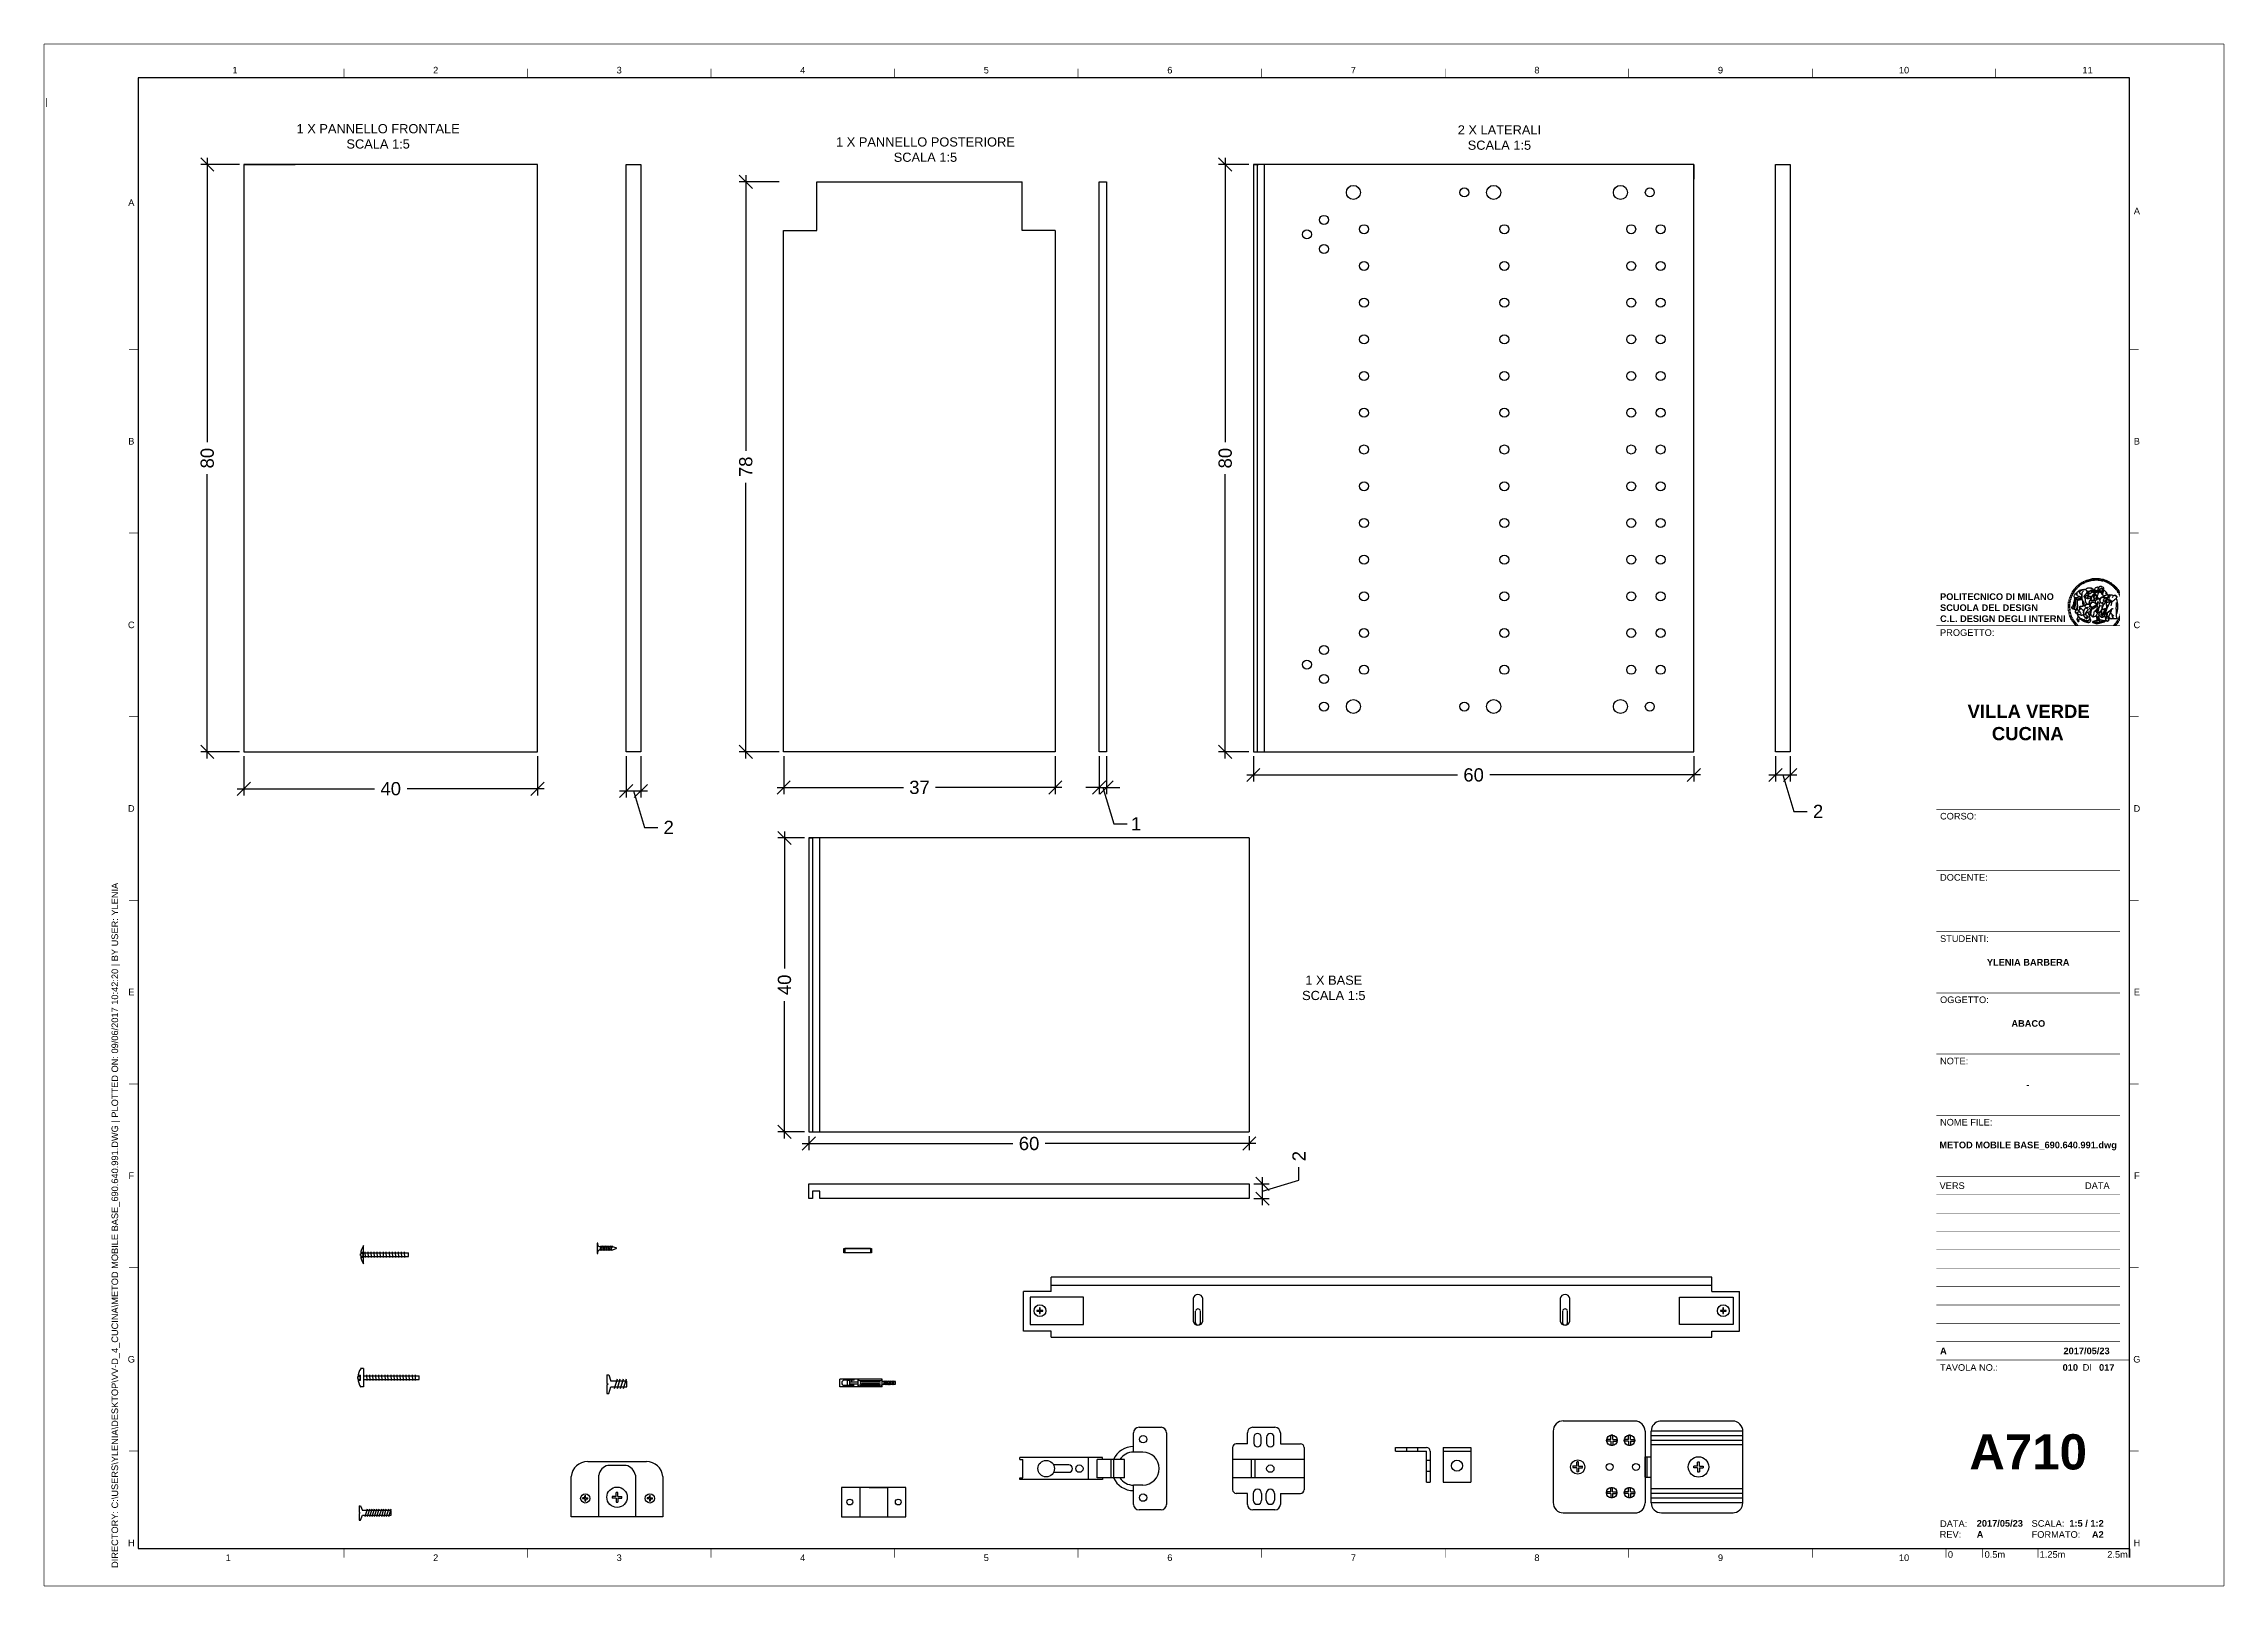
# Paper-space layout 'A710' of a CAD drawing. Header units: millimetres. Extents: x -1 to 593, y -1 to 419.
# The model-space entities are those that its viewports show. They can reach past a viewport. Long polylines and large blocks are cut down to what shows.
import ezdxf
from ezdxf.enums import TextEntityAlignment as Align

# ---------------------------------------------------------------- set-up
doc = ezdxf.new("R2010")
doc.units = ezdxf.units.MM
doc.set_wipeout_variables(frame=1)
doc.linetypes.add('DASHED', pattern=[0.75, 0.5, -0.25])
doc.layers.add('A-ELEV-MBE', color=7, linetype='Continuous', lineweight=18)
doc.layers.add('A-SECT-MCUT1', color=7, linetype='Continuous', lineweight=25)
for name, color, linetype in [('ARREDI', 1, 'Continuous'), ('G-ANNO-LOGO', 3, 'Continuous'), ('G-ANNO-TEXT', 3, 'Continuous'), ('G-ANNO-TTLB', 3, 'Continuous'), ('QUOTE', 3, 'Continuous'), ('VITI E CERNIERE', 8, 'Continuous')]:
    doc.layers.add(name, color=color, linetype=linetype)
doc.layers.add('G-ANNO-NPLT', color=210, linetype='Continuous', plot=False)
doc.layers.get('A-ELEV-MBE').off()
doc.styles.add('ARIAL', font='arial.ttf')
doc.styles.add('ARIAL-BOLD', font='')
doc.styles.add('E-ARIAL', font='arial.ttf')
doc.styles.get('ARIAL-BOLD').set_extended_font_data('Arial', bold=True)
doc.dimstyles.new('TICK_36', dxfattribs={"dimtxt": 3.6, "dimasz": 3.6, "dimexe": 1.8, "dimexo": 1.2, "dimgap": 1.8, "dimtad": 0, "dimdec": 0, "dimzin": 0, "dimdsep": 46, "dimtxsty": 'ARIAL', "dimblk": 'OBLIQUE', "dimcen": 1.8, "dimdle": 1.8, "dimclrd": 256, "dimclrt": 256, "dimadec": 0, "dimazin": 0, "dimtfac": 1, "dimtdec": 0, "dimtmove": 1, "dimatfit": 3, "dimldrblk": 'OPEN90', "dimfxl": 1, "dimtfill": 1, "dimtolj": 1, "dimtzin": 0, "dimarcsym": 0})

psp = doc.layouts.new('A710')

# ---------------------------------------------------------------- texts
at = {"layer": 'G-ANNO-TEXT', "style": 'ARIAL'}
for s, p in [('1', (51.35, 412.07)), ('2', (106, 412.07)), ('3', (156, 412.07)), ('4', (206, 412.07)), ('5', (256, 412.07)), ('6', (306, 412.07)), ('7', (356, 412.07)), ('8', (406, 412.07)), ('9', (456, 412.07)), ('10', (506, 412.07)), ('11', (556, 412.07)), ('A', (23.09, 375.98)), ('A', (569.43, 373.71)), ('B', (23.09, 311)), ('B', (569.43, 311)), ('C', (23.09, 261)), ('D', (23.09, 211)), ('E', (23.09, 161)), ('F', (23.09, 111)), ('G', (23.09, 61)), ('H', (23.09, 11)), ('1', (49.49, 6.95)), ('2', (106, 6.95)), ('3', (156, 6.95)), ('4', (206, 6.95)), ('5', (256, 6.95)), ('6', (306, 6.95)), ('7', (356, 6.95)), ('8', (406, 6.95)), ('9', (456, 6.95)), ('10', (506, 6.95))]:
    psp.add_text(s, height=1.8, dxfattribs=at).set_placement(p, align=Align.MIDDLE_CENTER)
at = {"layer": 'G-ANNO-TEXT', "insert": (17.7, 4.17), "char_height": 1.8, "attachment_point": 1, "rotation": 90, "style": 'ARIAL'}
psp.add_mtext_dynamic_manual_height_columns('DIRECTORY: C:\\\\USERS\\\\YLENIA\\\\DESKTOP\\\\VV-D_4_CUCINA\\\\METOD MOBILE BASE_690.640.991.DWG | PLOTTED ON: 09/06/2017 10:42:20 | BY USER: YLENIA', width=412.209, gutter_width=9, heights=[0], dxfattribs=at)
at = {"layer": 'QUOTE', "char_height": 2.5, "attachment_point": 2, "style": 'ARIAL'}
for s, insert in [('1 X PANNELLO FRONTALE\\PSCALA 1:5', (90.33, 397.38)), ('1 X PANNELLO POSTERIORE\\PSCALA 1:5', (239.42, 393.77)), ('2 X LATERALI\\PSCALA 1:5', (395.78, 397.05)), ('1 X BASE\\PSCALA 1:5', (350.66, 165.49))]:
    psp.add_mtext_dynamic_manual_height_columns(s, width=84.5572, gutter_width=12.5, heights=[0], dxfattribs=dict(at, insert=insert))

msp = doc.modelspace()

# ---------------------------------------------------------------- blocks, each defined once
blk = doc.blocks.new('logoPolimi')
for p, q in [((-1.49, 1.84), (-1.36, 1.68)), ((-1.41, 1.91), (-1.28, 1.74)), ((-1.32, 1.97), (-1.2, 1.8)), ((-1.22, 2.03), (-1.11, 1.85)), ((-1.13, 2.09), (-1.03, 1.9)), ((-1.03, 2.14), (-0.94, 1.95)), ((-0.93, 2.18), (-0.84, 1.99)), ((-0.83, 2.22), (-0.75, 2.03)), ((-0.72, 2.26), (-0.66, 2.06)), ((-0.61, 2.29), (-0.56, 2.09)), ((-0.51, 2.32), (-0.46, 2.11)), ((-0.4, 2.34), (-0.36, 2.13)), ((-0.29, 2.35), (-0.26, 2.14)), ((-0.18, 2.36), (-0.16, 2.15)), ((-0.07, 2.37), (-0.06, 2.16)), ((0.04, 2.37), (0.04, 2.16)), ((0.15, 2.36), (0.14, 2.16)), ((0.26, 2.36), (0.24, 2.15)), ((0.37, 2.34), (0.34, 2.13)), ((0.48, 2.32), (0.44, 2.12)), ((0.59, 2.3), (0.54, 2.09)), ((0.69, 2.27), (0.63, 2.07)), ((0.8, 2.23), (0.73, 2.03)), ((0.9, 2.19), (0.82, 2)), ((1, 2.15), (0.91, 1.96)), ((1.1, 2.1), (1, 1.91)), ((1.2, 2.04), (1.09, 1.86)), ((1.29, 1.99), (1.18, 1.81)), ((1.38, 1.92), (1.26, 1.75)), ((1.47, 1.86), (1.34, 1.69)), ((-2.37, 0.12), (-2.16, 0.11)), ((-2.37, 0.01), (-2.16, 0.01)), ((-2.36, 0.23), (-2.15, 0.21)), ((-2.35, 0.34), (-2.14, 0.31)), ((-2.33, 0.45), (-2.12, 0.41)), ((-2.3, 0.55), (-2.1, 0.51)), ((-2.28, 0.66), (-2.07, 0.6)), ((-2.24, 0.77), (-2.04, 0.7)), ((-2.2, 0.87), (-2.01, 0.79)), ((-2.16, 0.97), (-1.97, 0.89)), ((-2.11, 1.07), (-1.93, 0.98)), ((-2.06, 1.17), (-1.88, 1.07)), ((-2.01, 1.26), (-1.83, 1.15)), ((-1.94, 1.36), (-1.77, 1.24)), ((-1.88, 1.45), (-1.71, 1.32)), ((-1.84, 0.03), (-1.82, 0.35)), ((-1.81, 1.53), (-1.65, 1.4)), ((-1.74, 1.61), (-1.58, 1.47)), ((-1.73, 0.59), (-1.73, 0.59)), ((-1.73, 0.59), (-1.73, 0.59)), ((-1.66, 1.69), (-1.51, 1.54)), ((-1.65, 0.57), (-1.65, 0.57)), ((-1.59, 1.12), (-1.59, 1.12)), ((-1.58, 1.77), (-1.44, 1.61)), ((-1.51, 0.55), (-1.51, 0.55)), ((-1.51, 0.55), (-1.51, 0.55)), ((-1.31, 0.79), (-1.21, 0.75)), ((-1.21, 0.75), (-1.31, 0.79)), ((-1.21, 0.75), (-1.31, 0.79)), ((-1.21, 0.75), (-1.21, 0.75)), ((-1.21, 0.75), (-1.21, 0.75)), ((-1.19, 0.76), (-1.19, 0.76)), ((-1.19, 0.76), (-1.19, 0.76)), ((-1.17, 0.99), (-1.18, 0.99)), ((-1.18, 0.99), (-1.17, 0.99)), ((-1.16, 0.57), (-1.16, 0.57)), ((-1.16, 0.57), (-1.16, 0.57)), ((-1.1, 0.01), (-0.99, 0.06)), ((-0.99, 0.06), (-1.1, 0.01)), ((-0.99, 0.06), (-1.1, 0.01)), ((-0.99, 0.06), (-0.99, 0.06)), ((-0.99, 0.06), (-0.99, 0.06)), ((-0.97, 0.79), (-0.98, 0.79)), ((-0.89, 0.84), (-0.97, 0.79)), ((-0.97, 0.79), (-0.89, 0.84)), ((-0.96, 1.41), (-0.96, 1.41)), ((-0.96, 1.41), (-0.96, 1.41)), ((-0.89, 0.84), (-0.82, 0.87)), ((-0.82, 0.87), (-0.89, 0.84)), ((-0.89, 0.84), (-0.82, 0.87)), ((-0.88, 0.83), (-0.89, 0.84)), ((-0.85, 1.39), (-0.85, 1.39)), ((-0.85, 1.39), (-0.85, 1.39)), ((-0.84, 0.14), (-0.84, 0.14)), ((-0.77, 1.08), (-0.78, 1.08)), ((-0.78, 1.08), (-0.77, 1.08)), ((-0.61, 1.12), (-0.77, 1.08)), ((-0.77, 1.08), (-0.61, 1.12)), ((-0.77, 1.08), (-0.61, 1.12)), ((-0.75, 1.3), (-0.76, 1.29)), ((-0.76, 1.29), (-0.75, 1.3)), ((-0.65, 0.99), (-0.7, 0.96)), ((-0.69, 0.18), (-0.68, 0.18)), ((-0.66, 0.93), (-0.66, 0.93)), ((-0.66, 0.93), (-0.64, 0.93)), ((-0.66, 0.93), (-0.66, 0.93)), ((-0.66, 0.93), (-0.66, 0.93)), ((-0.63, 1.01), (-0.63, 1.01)), ((-0.63, 1.01), (-0.62, 1.01)), ((-0.63, 0.66), (-0.63, 0.66)), ((-0.6, 1.12), (-0.61, 1.12)), ((-0.61, 1.12), (-0.6, 1.12)), ((-0.61, 1.12), (-0.6, 1.12)), ((-0.61, 0.86), (-0.57, 0.85)), ((-0.57, 0.85), (-0.61, 0.86)), ((-0.61, 0.86), (-0.57, 0.85)), ((-0.53, 1.08), (-0.6, 1.12)), ((-0.6, 1.12), (-0.6, 1.11)), ((-0.6, 1.12), (-0.53, 1.08)), ((-0.57, 0.8), (-0.59, 0.8)), ((-0.57, 0.85), (-0.53, 0.84)), ((-0.57, 0.85), (-0.57, 0.85)), ((-0.57, 0.85), (-0.57, 0.85)), ((-0.57, 0.85), (-0.53, 0.84)), ((-0.56, 0.29), (-0.49, 0.48)), ((-0.56, 0.14), (-0.56, 0.29)), ((-0.5, 0.11), (-0.56, 0.14)), ((-0.53, 0.84), (-0.51, 0.84)), ((-0.53, 0.84), (-0.51, 0.84)), ((-0.53, 0.84), (-0.53, 0.84)), ((-0.51, 0.11), (-0.51, 0.11)), ((-0.51, 0.11), (-0.51, 0.11)), ((-0.34, 0.33), (-0.5, 0.11)), ((-0.49, 0.48), (-0.41, 0.55)), ((-0.42, 0.8), (-0.47, 0.79)), ((-0.42, 0.8), (-0.47, 0.79)), ((-0.47, 0.79), (-0.45, 0.76)), ((-0.47, 0.79), (-0.45, 0.76)), ((-0.45, 1.14), (-0.42, 1.11)), ((-0.42, 1.26), (-0.36, 1.22)), ((-0.41, 0.55), (-0.34, 0.49)), ((-0.4, 1.37), (-0.38, 1.38)), ((-0.39, 1.37), (-0.4, 1.37)), ((-0.35, 1.33), (-0.4, 1.37)), ((-0.39, 1.24), (-0.4, 1.23)), ((-0.38, 1.14), (-0.38, 1.14)), ((-0.34, 0.49), (-0.09, 0.48)), ((-0.16, 0.32), (-0.34, 0.33)), ((-0.14, 0.32), (-0.31, 0.34)), ((-0.28, 1.3), (-0.29, 1.3)), ((-0.28, 1.3), (-0.28, 1.3)), ((-0.16, 1.24), (-0.16, 1.25)), ((-0.16, 1.25), (-0.16, 1.25)), ((-0.16, 0.49), (-0.14, 0.64)), ((-0.06, 0.27), (-0.16, 0.32)), ((-0.1, 0.88), (-0.09, 0.87)), ((-0.08, 1.37), (-0.08, 1.38)), ((-0.08, 1.23), (-0.05, 1.21)), ((-0.05, 1.21), (-0.08, 1.23)), ((-0.08, 1.23), (-0.05, 1.21)), ((-0.03, 0.26), (-0.06, 0.27)), ((-0.05, 1.21), (-0.04, 1.21)), ((-0.04, 1.21), (-0.05, 1.21)), ((-0.04, 1.21), (-0.04, 1.21)), ((-0.04, 1.21), (-0.04, 1.21)), ((-0.04, 0.48), (-0.03, 0.26)), ((0.03, 1.15), (0.03, 1.15)), ((0.03, 0.66), (0.03, 0.67)), ((0.07, 0.58), (0.07, 0.57)), ((0.1, 1.18), (0.1, 1.18)), ((0.1, 0.84), (0.1, 0.84)), ((0.13, 1.32), (0.17, 1.19)), ((0.14, 0.71), (0.34, 0.65)), ((0.31, 0.56), (0.17, 0.63)), ((0.27, 1.61), (0.27, 1.61)), ((0.27, 1.61), (0.27, 1.61)), ((0.27, 1.61), (0.27, 1.61)), ((0.29, 1.29), (0.29, 1.29)), ((0.29, 1.29), (0.29, 1.29)), ((0.29, 1.29), (0.29, 1.29)), ((0.29, 1.29), (0.29, 1.29)), ((0.33, 0.49), (0.34, 0.49)), ((0.33, 0.03), (0.35, 0.03)), ((0.33, 0.03), (0.35, 0.03)), ((0.34, 0.65), (0.34, 0.64)), ((0.35, 0.03), (0.57, 0.06)), ((0.35, 0.03), (0.57, 0.06)), ((0.35, 0.03), (0.35, 0.03)), ((0.35, 0.03), (0.35, 0.03)), ((0.38, 1.36), (0.37, 1.35)), ((0.38, 0.34), (0.37, 0.34)), ((0.38, 0.34), (0.38, 0.34)), ((0.43, 0.67), (0.39, 0.64)), ((0.49, 1.05), (0.51, 1.13)), ((0.51, 1.13), (0.49, 1.05)), ((0.49, 1.05), (0.51, 1.13)), ((0.51, 1.31), (0.5, 1.29)), ((0.51, 1.13), (0.52, 1.23)), ((0.52, 1.23), (0.51, 1.23)), ((0.51, 1.23), (0.52, 1.23)), ((0.52, 1.23), (0.51, 1.13)), ((0.51, 1.13), (0.52, 1.23)), ((0.52, 1.24), (0.6, 1.37)), ((0.52, 1.23), (0.6, 1.36)), ((0.6, 1.36), (0.52, 1.23)), ((0.52, 1.23), (0.52, 1.23)), ((0.52, 1.23), (0.52, 1.24)), ((0.52, 1.23), (0.52, 1.23)), ((0.55, 1.07), (0.53, 1.06)), ((0.53, 1.04), (0.53, 1.06)), ((0.53, 1.05), (0.53, 1.04)), ((0.54, 0.3), (0.63, 0.32)), ((0.54, -0.08), (0.61, 0.06)), ((0.61, 0.06), (0.54, -0.08)), ((0.54, -0.08), (0.61, 0.06)), ((0.56, 0.19), (0.59, 0.21)), ((0.57, 1.07), (0.57, 1.07)), ((0.57, 1.07), (0.57, 1.07)), ((0.57, 1.07), (0.57, 1.07)), ((0.57, 1.07), (0.57, 1.07)), ((0.57, 1.07), (0.57, 1.07)), ((0.57, 1.07), (0.57, 1.07)), ((0.57, 1.07), (0.57, 1.07)), ((0.58, 0.3), (0.59, 0.29)), ((0.59, 0.78), (0.59, 0.79)), ((0.59, 0.79), (0.59, 0.79)), ((0.59, 0.79), (0.59, 0.79)), ((0.59, 0.79), (0.59, 0.78)), ((0.61, 0.06), (0.6, 0.07)), ((0.6, 0.07), (0.61, 0.06)), ((0.61, 0.06), (0.61, 0.07)), ((0.62, 0.21), (0.65, 0.22)), ((0.64, 1.37), (0.65, 1.37)), ((0.69, 0.86), (0.68, 0.86)), ((0.68, 0.86), (0.69, 0.86)), ((0.68, 0.76), (0.68, 0.76)), ((0.76, 0.26), (0.76, 0.26)), ((0.82, 0.35), (0.84, 0.36)), ((0.82, 0.35), (0.82, 0.35)), ((0.84, 0.36), (0.84, 0.37)), ((0.85, 0.34), (1.05, 0.35)), ((0.93, 1.05), (0.93, 1.05)), ((0.93, 1.05), (0.93, 1.05)), ((0.93, 1.05), (0.93, 1.04)), ((0.93, 1.05), (0.93, 1.05)), ((0.97, 0.66), (0.96, 0.66)), ((1.01, 0.97), (0.98, 0.96)), ((1.17, 0.96), (1.17, 0.95)), ((1.17, 0.95), (1.17, 0.95)), ((1.34, 0.37), (1.26, 0.04)), ((1.27, 0.37), (1.27, 0.38)), ((1.28, 0.95), (1.28, 0.95)), ((1.37, 0.73), (1.46, 0.81)), ((1.41, 0.4), (1.41, 0.41)), ((1.56, 1.79), (1.42, 1.63)), ((1.64, 1.71), (1.49, 1.56)), ((1.49, 0.9), (1.57, 0.92)), ((1.72, 1.63), (1.56, 1.49)), ((1.67, 0.6), (1.57, 0.53)), ((1.79, 1.55), (1.63, 1.41)), ((1.86, 1.47), (1.7, 1.34)), ((1.93, 1.38), (1.76, 1.26)), ((1.99, 1.29), (1.81, 1.17)), ((2.05, 1.19), (1.87, 1.09)), ((2.1, 1.1), (1.92, 1)), ((2.15, 1), (1.96, 0.91)), ((2.19, 0.9), (2, 0.82)), ((2.23, 0.79), (2.04, 0.72)), ((2.27, 0.69), (2.07, 0.63)), ((2.3, 0.58), (2.09, 0.53)), ((2.32, 0.47), (2.12, 0.43)), ((2.34, 0.37), (2.13, 0.33)), ((2.36, 0.26), (2.15, 0.23)), ((2.37, 0.15), (2.16, 0.13)), ((2.37, 0.04), (2.16, 0.03)), ((-2.37, -0.1), (-2.16, -0.09)), ((-2.36, -0.21), (-2.15, -0.19)), ((-2.35, -0.32), (-2.14, -0.29)), ((-2.33, -0.43), (-2.12, -0.39)), ((-2.31, -0.54), (-2.1, -0.49)), ((-2.28, -0.65), (-2.08, -0.59)), ((-2.25, -0.75), (-2.05, -0.69)), ((-2.21, -0.86), (-2.02, -0.78)), ((-2.17, -0.96), (-1.98, -0.87)), ((-2.12, -1.06), (-1.93, -0.96)), ((-2.07, -1.16), (-1.89, -1.05)), ((-2.04, -0.15), (-1.97, -0.2)), ((-2.01, -1.25), (-1.84, -1.14)), ((-1.95, -1.34), (-1.78, -1.22)), ((-1.89, -1.43), (-1.72, -1.31)), ((-1.82, -1.52), (-1.66, -1.38)), ((-1.75, -1.6), (-1.59, -1.46)), ((-1.67, -1.68), (-1.52, -1.53)), ((-1.58, -0.12), (-1.6, -0.18)), ((-1.6, -0.18), (-1.58, -0.28)), ((-1.57, -0.54), (-1.59, -0.54)), ((-1.59, -0.54), (-1.59, -0.54)), ((-1.59, -1.76), (-1.45, -1.6)), ((-1.56, -0.32), (-1.56, -0.31)), ((-1.56, -0.31), (-1.56, -0.31)), ((-1.53, -0.65), (-1.53, -0.65)), ((-1.53, -0.65), (-1.53, -0.65)), ((-1.51, -1.83), (-1.37, -1.67)), ((-1.48, -0.86), (-1.48, -0.85)), ((-1.42, -0.37), (-1.42, -0.37)), ((-1.42, -1.9), (-1.29, -1.73)), ((-1.38, -0.46), (-1.38, -0.46)), ((-1.33, -1.96), (-1.21, -1.79)), ((-1.31, -0.24), (-1.31, -0.23)), ((-1.31, -0.23), (-1.31, -0.24)), ((-1.23, -0.19), (-1.23, -0.19)), ((-1.23, -0.19), (-1.23, -0.19)), ((-1.23, -0.19), (-1.23, -0.19)), ((-1.23, -0.19), (-1.23, -0.19)), ((-1.01, -0.39), (-1.02, -0.39)), ((-1.02, -0.39), (-1.01, -0.39)), ((-1.02, -0.7), (-1.02, -0.7)), ((-1.02, -0.7), (-1.02, -0.7)), ((-1.02, -0.7), (-1.02, -0.7)), ((-0.79, -0.51), (-0.83, -0.58)), ((-0.83, -0.58), (-0.79, -0.51)), ((-0.83, -0.58), (-0.79, -0.51)), ((-0.78, -1.05), (-0.83, -0.94)), ((-0.83, -0.94), (-0.78, -1.05)), ((-0.83, -0.94), (-0.83, -0.94)), ((-0.83, -0.94), (-0.78, -1.05)), ((-0.82, -1.23), (-0.82, -1.23)), ((-0.82, -1.23), (-0.77, -1.23)), ((-0.77, -1.23), (-0.82, -1.23)), ((-0.82, -1.23), (-0.82, -1.23)), ((-0.77, -1.23), (-0.82, -1.23)), ((-0.75, -0.96), (-0.8, -0.89)), ((-0.8, -0.89), (-0.79, -0.92)), ((-0.79, -0.92), (-0.8, -0.89)), ((-0.8, -0.89), (-0.75, -0.96)), ((-0.79, -0.92), (-0.8, -0.89)), ((-0.8, -0.89), (-0.8, -0.89)), ((-0.8, -0.89), (-0.75, -0.96)), ((-0.79, -0.92), (-0.78, -0.95)), ((-0.78, -0.95), (-0.79, -0.92)), ((-0.78, -0.95), (-0.79, -0.92)), ((-0.77, -0.49), (-0.78, -0.48)), ((-0.78, -0.48), (-0.77, -0.49)), ((-0.78, -0.95), (-0.76, -1)), ((-0.76, -1), (-0.78, -0.95)), ((-0.76, -1), (-0.78, -0.95)), ((-0.71, -0.89), (-0.75, -0.87)), ((-0.75, -0.87), (-0.71, -0.89)), ((-0.75, -0.87), (-0.71, -0.89)), ((-0.72, -1.01), (-0.75, -0.96)), ((-0.75, -0.96), (-0.72, -1.01)), ((-0.75, -0.96), (-0.72, -1.01)), ((-0.64, -0.93), (-0.71, -0.89)), ((-0.71, -0.89), (-0.64, -0.93)), ((-0.71, -0.89), (-0.64, -0.93)), ((-0.66, -0.53), (-0.66, -0.53)), ((-0.66, -0.53), (-0.66, -0.53)), ((-0.66, -0.53), (-0.66, -0.53)), ((-0.39, -0.81), (-0.51, -0.69)), ((-0.51, -1.04), (-0.5, -1.04)), ((-0.48, -0.42), (-0.48, -0.42)), ((-0.48, -0.42), (-0.48, -0.42)), ((-0.48, -0.42), (-0.48, -0.42)), ((-0.41, -0.51), (-0.41, -0.51)), ((-0.38, -0.05), (-0.39, -0.12)), ((-0.39, -0.12), (-0.37, -0.1)), ((-0.35, -0.14), (-0.37, -0.08)), ((-0.37, -0.09), (-0.37, -0.09)), ((-0.33, -0.12), (-0.35, -0.14)), ((-0.32, -0.14), (-0.35, -0.14)), ((-0.35, -0.18), (-0.34, -0.22)), ((-0.34, -0.08), (-0.29, -0.16)), ((-0.34, -0.22), (-0.34, -0.22)), ((-0.27, -0.17), (-0.32, -0.14)), ((-0.25, -0.91), (-0.26, -0.9)), ((-0.26, -1.29), (0.1, -1.2)), ((0.1, -1.2), (-0.26, -1.29)), ((0.08, -1.4), (-0.26, -1.29)), ((-0.26, -1.29), (0.08, -1.4)), ((-0.26, -1.38), (-0.26, -1.29)), ((-0.26, -1.29), (-0.26, -1.29)), ((-0.26, -1.29), (-0.26, -1.38)), ((-0.26, -1.29), (0.08, -1.4)), ((-0.26, -1.29), (-0.26, -1.29)), ((0.08, -1.49), (-0.26, -1.38)), ((-0.26, -1.38), (0.09, -1.49)), ((-0.14, -0.15), (-0.16, -0.13)), ((-0.11, -0.04), (-0.12, -0.05)), ((-0.04, -0.41), (-0.01, -0.44)), ((-0.01, -0.44), (-0.04, -0.41)), ((-0.04, -0.41), (-0.01, -0.44)), ((0.07, -0.84), (0.07, -0.84)), ((0.07, -0.84), (0.07, -0.84)), ((0.1, -1.2), (0.08, -1.32)), ((0.08, -1.32), (0.13, -1.2)), ((0.08, -1.4), (0.72, -1.22)), ((0.72, -1.22), (0.08, -1.4)), ((0.08, -1.4), (0.72, -1.22)), ((0.72, -1.31), (0.08, -1.49)), ((0.08, -1.44), (0.08, -1.4)), ((0.08, -1.4), (0.08, -1.44)), ((0.08, -1.4), (0.08, -1.49)), ((0.08, -1.49), (0.08, -1.44)), ((0.08, -1.44), (0.08, -1.44)), ((0.08, -1.44), (0.08, -1.45)), ((0.08, -1.45), (0.08, -1.46)), ((0.08, -1.46), (0.08, -1.49)), ((0.1, -1.01), (0.09, -0.86)), ((0.1, -1.01), (0.09, -0.86)), ((0.09, -1.49), (0.72, -1.31)), ((0.1, -1.2), (0.12, -1.04)), ((0.12, -1.04), (0.1, -1.2)), ((0.13, -1.2), (0.1, -1.2)), ((0.1, -1.2), (0.13, -1.2)), ((0.13, -1.2), (0.1, -1.2)), ((0.1, -1.2), (0.1, -1.2)), ((0.11, -0.44), (0.11, -0.44)), ((0.11, -0.44), (0.11, -0.44)), ((0.12, -0.21), (0.12, -0.21)), ((0.12, -0.21), (0.12, -0.21)), ((0.12, -0.21), (0.12, -0.21)), ((0.12, -0.21), (0.12, -0.21)), ((0.12, -0.21), (0.12, -0.21)), ((0.12, -0.21), (0.12, -0.21)), ((0.12, -0.21), (0.12, -0.21)), ((0.12, -0.21), (0.12, -0.21)), ((0.12, -0.21), (0.12, -0.21)), ((0.12, -0.21), (0.12, -0.21)), ((0.12, -0.21), (0.12, -0.21)), ((0.12, -0.21), (0.12, -0.21)), ((0.12, -0.21), (0.12, -0.21)), ((0.12, -0.56), (0.14, -0.53)), ((0.14, -0.53), (0.12, -0.56)), ((0.12, -0.56), (0.14, -0.53)), ((0.12, -1.04), (0.12, -1.04)), ((0.12, -1.04), (0.12, -1.04)), ((0.12, -1.04), (0.12, -1.04)), ((0.21, -0.99), (0.13, -1.2)), ((0.13, -1.2), (0.21, -0.99)), ((0.36, -1.14), (0.13, -1.2)), ((0.13, -1.2), (0.26, -1.17)), ((0.14, -0.53), (0.16, -0.49)), ((0.16, -0.49), (0.14, -0.53)), ((0.14, -0.53), (0.16, -0.49)), ((0.16, -0.49), (0.16, -0.49)), ((0.16, -0.49), (0.16, -0.49)), ((0.28, -1.19), (0.21, -0.99)), ((0.21, -0.99), (0.31, -1.27)), ((0.24, -0.17), (0.24, -0.16)), ((0.24, -0.16), (0.24, -0.17)), ((0.25, -0.84), (0.25, -0.88)), ((0.25, -0.88), (0.25, -0.84)), ((0.25, -0.88), (0.25, -0.84)), ((0.25, -0.88), (0.29, -1.17)), ((0.26, -0.88), (0.25, -0.88)), ((0.31, -1.27), (0.25, -0.88)), ((0.26, -1.17), (0.28, -1.16)), ((0.28, -1.16), (0.36, -1.14)), ((0.29, -1.17), (0.28, -1.19)), ((0.36, -1.14), (0.72, -1.22)), ((0.72, -1.22), (0.36, -1.14)), ((0.49, -0.31), (0.49, -0.31)), ((0.49, -0.31), (0.49, -0.31)), ((0.5, -0.27), (0.5, -0.27)), ((0.51, -0.27), (0.51, -0.27)), ((0.72, -0.81), (0.75, -0.89)), ((0.72, -1.22), (0.72, -1.31)), ((0.72, -1.31), (0.72, -1.22)), ((0.74, -0.23), (0.74, -0.23)), ((0.74, -0.23), (0.75, -0.24)), ((0.75, -0.23), (0.75, -0.23)), ((0.86, -0.25), (0.82, -0.34)), ((0.87, -0.22), (0.86, -0.23)), ((0.87, -0.22), (0.86, -0.25)), ((0.96, -0.58), (0.96, -0.57)), ((1.05, -1.05), (1.04, -1.05)), ((1.28, -2), (1.17, -1.82)), ((1.37, -1.93), (1.25, -1.76)), ((1.31, -0.27), (1.3, -0.26)), ((1.3, -0.26), (1.3, -0.26)), ((1.3, -0.26), (1.3, -0.26)), ((1.3, -0.26), (1.31, -0.27)), ((1.3, -0.26), (1.3, -0.26)), ((1.46, -1.87), (1.33, -1.7)), ((1.54, -1.8), (1.41, -1.64)), ((1.63, -1.72), (1.48, -1.57)), ((1.71, -1.65), (1.55, -1.5)), ((1.78, -1.57), (1.62, -1.43)), ((1.85, -1.48), (1.69, -1.35)), ((1.92, -1.39), (1.75, -1.27)), ((1.98, -1.3), (1.81, -1.19)), ((2.04, -1.21), (1.86, -1.1)), ((2.09, -1.11), (1.91, -1.01)), ((2.14, -1.01), (1.95, -0.92)), ((2.19, -0.91), (1.99, -0.83)), ((2.23, -0.81), (2.03, -0.74)), ((2.26, -0.7), (2.06, -0.64)), ((2.29, -0.6), (2.09, -0.55)), ((2.32, -0.49), (2.11, -0.45)), ((2.34, -0.38), (2.13, -0.35)), ((2.35, -0.27), (2.15, -0.25)), ((2.37, -0.08), (2.16, -0.07)), ((2.36, -0.16), (2.16, -0.15)), ((-1.24, -2.02), (-1.13, -1.84)), ((-1.14, -2.08), (-1.04, -1.89)), ((-1.04, -2.13), (-0.95, -1.94)), ((-0.94, -2.18), (-0.86, -1.98)), ((-0.84, -2.22), (-0.77, -2.02)), ((-0.74, -2.25), (-0.67, -2.05)), ((-0.63, -2.29), (-0.57, -2.08)), ((-0.52, -2.31), (-0.48, -2.11)), ((-0.42, -2.33), (-0.38, -2.13)), ((-0.31, -2.35), (-0.28, -2.14)), ((-0.2, -2.36), (-0.18, -2.15)), ((-0.09, -2.37), (-0.08, -2.16)), ((0.03, -2.37), (0.02, -2.16)), ((0.14, -2.37), (0.12, -2.16)), ((0.25, -2.36), (0.22, -2.15)), ((0.35, -2.34), (0.32, -2.14)), ((0.46, -2.32), (0.42, -2.12)), ((0.57, -2.3), (0.52, -2.1)), ((0.68, -2.27), (0.62, -2.07)), ((0.78, -2.24), (0.71, -2.04)), ((0.89, -2.2), (0.81, -2)), ((0.99, -2.15), (0.9, -1.96)), ((1.09, -2.11), (0.99, -1.92)), ((1.19, -2.05), (1.08, -1.87))]:
    blk.add_line(p, q)
for points in [[(-1.9, 0.12), (-1.94, 0.02), (-2.05, -0.09), (-2.05, -0.09)], [(-1.86, 0.38), (-1.86, 0.38), (-1.87, 0.19), (-1.9, 0.12)], [(-1.76, 0.6), (-1.76, 0.6), (-1.84, 0.57), (-1.86, 0.38)], [(-1.86, -0.04), (-1.84, 0.02), (-1.84, 0.03), (-1.84, 0.03)], [(-1.82, 0.78), (-1.83, 0.8), (-1.85, 0.86), (-1.83, 0.88)], [(-1.82, 0.78), (-1.83, 0.8), (-1.85, 0.86), (-1.83, 0.88)], [(-1.83, 0.88), (-1.81, 0.9), (-1.76, 0.96), (-1.76, 0.96)], [(-1.83, 0.88), (-1.81, 0.9), (-1.76, 0.96), (-1.76, 0.96)], [(-1.76, 0.6), (-1.83, 0.7), (-1.78, 0.74), (-1.78, 0.74)], [(-1.78, 0.74), (-1.79, 0.74), (-1.83, 0.7), (-1.76, 0.6)], [(-1.78, 0.74), (-1.8, 0.76), (-1.81, 0.78), (-1.82, 0.78)], [(-1.78, 0.74), (-1.8, 0.76), (-1.81, 0.78), (-1.82, 0.78)], [(-1.82, 0.35), (-1.81, 0.5), (-1.73, 0.59), (-1.73, 0.59)], [(-1.82, -0.19), (-1.73, -0.07), (-1.75, 0.14), (-1.75, 0.3)], [(-1.75, 0.33), (-1.75, 0.17), (-1.73, -0.05), (-1.8, -0.17)], [(-1.78, 0.74), (-1.75, 0.72), (-1.72, 0.69), (-1.68, 0.7)], [(-1.68, 0.7), (-1.72, 0.69), (-1.75, 0.72), (-1.78, 0.74)], [(-1.68, 0.7), (-1.72, 0.69), (-1.75, 0.72), (-1.78, 0.74)], [(-1.78, 0.74), (-1.78, 0.74), (-1.78, 0.74), (-1.78, 0.74)], [(-1.76, 0.96), (-1.68, 1.1), (-1.59, 1.12), (-1.59, 1.12)], [(-1.76, 0.96), (-1.68, 1.1), (-1.6, 1.12), (-1.6, 1.12)], [(-1.73, 0.59), (-1.74, 0.59), (-1.75, 0.6), (-1.76, 0.6)], [(-1.73, 0.59), (-1.74, 0.59), (-1.75, 0.6), (-1.76, 0.6)], [(-1.75, 0.3), (-1.76, 0.47), (-1.65, 0.57), (-1.65, 0.57)], [(-1.65, 0.57), (-1.65, 0.57), (-1.76, 0.5), (-1.75, 0.33)], [(-1.65, 0.57), (-1.68, 0.58), (-1.7, 0.58), (-1.73, 0.59)], [(-1.65, 0.57), (-1.68, 0.58), (-1.7, 0.58), (-1.73, 0.59)], [(-1.5, 0.71), (-1.53, 0.74), (-1.61, 0.71), (-1.68, 0.7)], [(-1.68, 0.7), (-1.61, 0.71), (-1.53, 0.73), (-1.5, 0.71)], [(-1.5, 0.71), (-1.53, 0.73), (-1.61, 0.71), (-1.68, 0.7)], [(-1.51, 0.55), (-1.56, 0.56), (-1.61, 0.56), (-1.65, 0.57)], [(-1.65, 0.57), (-1.61, 0.56), (-1.56, 0.56), (-1.51, 0.55)], [(-1.51, 0.55), (-1.56, 0.56), (-1.61, 0.56), (-1.65, 0.57)], [(-1.59, 1.12), (-1.6, 1.06), (-1.61, 0.99), (-1.61, 0.97)], [(-1.61, 0.97), (-1.61, 0.99), (-1.6, 1.06), (-1.59, 1.12)], [(-1.61, 0.97), (-1.61, 0.99), (-1.6, 1.06), (-1.59, 1.12)], [(-1.61, 0.97), (-1.61, 0.95), (-1.56, 0.88), (-1.54, 0.87)], [(-1.54, 0.87), (-1.56, 0.88), (-1.61, 0.95), (-1.61, 0.97)], [(-1.54, 0.87), (-1.56, 0.88), (-1.61, 0.96), (-1.61, 0.97)], [(-1.59, 1.12), (-1.59, 1.13), (-1.59, 1.15), (-1.58, 1.16)], [(-1.59, 1.12), (-1.59, 1.13), (-1.59, 1.15), (-1.58, 1.16)], [(-1.58, 1.16), (-1.57, 1.21), (-1.52, 1.23), (-1.49, 1.25)], [(-1.58, 1.16), (-1.57, 1.21), (-1.52, 1.23), (-1.49, 1.25)], [(-1.58, 0.36), (-1.58, 0.48), (-1.51, 0.55), (-1.51, 0.55)], [(-1.51, 0.55), (-1.51, 0.55), (-1.58, 0.48), (-1.58, 0.36)], [(-1.51, 0.55), (-1.51, 0.55), (-1.58, 0.48), (-1.58, 0.36)], [(-1.55, 0.04), (-1.55, 0.08), (-1.58, 0.25), (-1.58, 0.36)], [(-1.58, 0.36), (-1.58, 0.25), (-1.55, 0.08), (-1.55, 0.04)], [(-1.58, 0.36), (-1.58, 0.25), (-1.55, 0.08), (-1.55, 0.04)], [(-1.58, -0.12), (-1.57, -0.06), (-1.55, 0.02), (-1.55, 0.04)], [(-1.55, 0.04), (-1.55, 0.02), (-1.57, -0.06), (-1.58, -0.12)], [(-1.55, 0.04), (-1.55, 0.02), (-1.56, -0.04), (-1.57, -0.1)], [(-1.54, 0.87), (-1.52, 0.85), (-1.47, 0.83), (-1.44, 0.83)], [(-1.44, 0.83), (-1.47, 0.83), (-1.52, 0.85), (-1.54, 0.87)], [(-1.45, 0.83), (-1.47, 0.83), (-1.52, 0.85), (-1.54, 0.87)], [(-1.51, 0.55), (-1.33, 0.54), (-1.16, 0.57), (-1.16, 0.57)], [(-1.16, 0.57), (-1.16, 0.57), (-1.33, 0.54), (-1.51, 0.55)], [(-1.16, 0.57), (-1.16, 0.57), (-1.33, 0.54), (-1.51, 0.55)], [(-1.5, 0.71), (-1.46, 0.68), (-1.4, 0.62), (-1.33, 0.66)], [(-1.33, 0.66), (-1.4, 0.62), (-1.46, 0.68), (-1.5, 0.71)], [(-1.33, 0.66), (-1.4, 0.62), (-1.46, 0.68), (-1.5, 0.71)], [(-1.49, 1.25), (-1.46, 1.26), (-1.42, 1.33), (-1.39, 1.36)], [(-1.49, 1.25), (-1.46, 1.27), (-1.43, 1.34), (-1.39, 1.36)], [(-1.31, 0.79), (-1.33, 0.79), (-1.42, 0.83), (-1.45, 0.83)], [(-1.44, 0.83), (-1.42, 0.83), (-1.33, 0.79), (-1.31, 0.79)], [(-1.31, 0.79), (-1.33, 0.79), (-1.42, 0.83), (-1.44, 0.83)], [(-1.35, 1.1), (-1.4, 1.17), (-1.36, 1.23), (-1.29, 1.31)], [(-1.29, 1.31), (-1.36, 1.23), (-1.4, 1.17), (-1.35, 1.1)], [(-1.35, 1.1), (-1.4, 1.17), (-1.36, 1.23), (-1.29, 1.31)], [(-1.39, 1.36), (-1.35, 1.38), (-1.26, 1.4), (-1.19, 1.41)], [(-1.39, 1.36), (-1.35, 1.38), (-1.26, 1.4), (-1.19, 1.41)], [(-1.18, 0.99), (-1.24, 0.97), (-1.3, 1.03), (-1.35, 1.1)], [(-1.35, 1.1), (-1.3, 1.03), (-1.24, 0.97), (-1.18, 0.99)], [(-1.18, 1), (-1.24, 0.97), (-1.3, 1.03), (-1.35, 1.1)], [(-1.33, 0.66), (-1.28, 0.7), (-1.23, 0.73), (-1.21, 0.75)], [(-1.21, 0.75), (-1.23, 0.73), (-1.28, 0.7), (-1.33, 0.66)], [(-1.21, 0.75), (-1.23, 0.73), (-1.28, 0.7), (-1.33, 0.66)], [(-1.29, 1.31), (-1.22, 1.39), (-1.01, 1.41), (-0.96, 1.41)], [(-0.96, 1.41), (-1.01, 1.41), (-1.22, 1.39), (-1.29, 1.31)], [(-1.29, 1.31), (-1.22, 1.39), (-1.01, 1.41), (-0.96, 1.41)], [(-1.24, -0.02), (-1.21, -0.01), (-1.1, 0.01), (-1.1, 0.01)], [(-1.1, 0.01), (-1.1, 0.01), (-1.21, -0.01), (-1.24, -0.02)], [(-1.1, 0.01), (-1.1, 0.01), (-1.21, -0.01), (-1.24, -0.02)], [(-1.21, 0.75), (-1.2, 0.75), (-1.19, 0.76), (-1.19, 0.76)], [(-1.19, 0.76), (-1.19, 0.76), (-1.2, 0.75), (-1.21, 0.75)], [(-1.19, 0.76), (-1.19, 0.76), (-1.2, 0.76), (-1.21, 0.75)], [(-1.19, 1.41), (-1.11, 1.43), (-0.97, 1.41), (-0.97, 1.41)], [(-1.19, 1.41), (-1.12, 1.43), (-0.98, 1.41), (-0.98, 1.41)], [(-1.19, 0.76), (-1.19, 0.77), (-1.18, 0.78), (-1.18, 0.79)], [(-1.18, 0.79), (-1.18, 0.78), (-1.19, 0.77), (-1.19, 0.76)], [(-1.19, 0.76), (-1.19, 0.77), (-1.19, 0.78), (-1.18, 0.79)], [(-1.18, 0.68), (-1.18, 0.68), (-1.19, 0.71), (-1.19, 0.76)], [(-1.19, 0.76), (-1.19, 0.71), (-1.18, 0.68), (-1.18, 0.68)], [(-1.18, 0.68), (-1.18, 0.68), (-1.19, 0.71), (-1.19, 0.76)], [(-1.18, 0.97), (-1.18, 0.97), (-1.18, 0.98), (-1.17, 0.99)], [(-1.17, 0.99), (-1.18, 0.98), (-1.18, 0.97), (-1.18, 0.97)], [(-1.18, 0.97), (-1.18, 0.97), (-1.18, 0.98), (-1.17, 0.99)], [(-1.18, 0.79), (-1.17, 0.86), (-1.18, 0.95), (-1.18, 0.97)], [(-1.18, 0.97), (-1.18, 0.95), (-1.17, 0.86), (-1.18, 0.79)], [(-1.18, 0.79), (-1.17, 0.86), (-1.18, 0.95), (-1.18, 0.97)], [(-1.16, 0.57), (-1.17, 0.6), (-1.18, 0.64), (-1.18, 0.68)], [(-1.18, 0.68), (-1.18, 0.64), (-1.17, 0.6), (-1.16, 0.57)], [(-1.16, 0.57), (-1.17, 0.6), (-1.18, 0.64), (-1.18, 0.68)], [(-1.17, 0.99), (-1.17, 1.03), (-1.16, 1.09), (-1.14, 1.13)], [(-1.09, 0.42), (-1.1, 0.44), (-1.14, 0.48), (-1.16, 0.57)], [(-1.16, 0.57), (-1.14, 0.48), (-1.1, 0.44), (-1.09, 0.42)], [(-1.09, 0.42), (-1.1, 0.44), (-1.14, 0.48), (-1.16, 0.57)], [(-1.14, 1.13), (-1.12, 1.18), (-1.05, 1.31), (-1.05, 1.31)], [(-1.12, 0.46), (-1.12, 0.46), (-1.13, 0.38), (-1.11, 0.26)], [(-1.11, 0.26), (-1.08, 0.14), (-1.05, 0.03), (-1.05, 0.03)], [(-1.02, 0.32), (-1.02, 0.32), (-1.08, 0.4), (-1.09, 0.42)], [(-1.09, 0.42), (-1.08, 0.4), (-1.02, 0.32), (-1.02, 0.32)], [(-1.02, 0.32), (-1.02, 0.32), (-1.08, 0.4), (-1.09, 0.42)], [(-0.98, 0.2), (-0.98, 0.21), (-1.02, 0.32), (-1.02, 0.32)], [(-1.02, 0.32), (-1.02, 0.32), (-0.98, 0.21), (-0.98, 0.2)], [(-0.98, 0.2), (-0.98, 0.21), (-1.02, 0.32), (-1.02, 0.32)], [(-1.01, 0.12), (-1, 0.16), (-0.98, 0.19), (-0.98, 0.2)], [(-0.98, 0.2), (-0.98, 0.19), (-1, 0.16), (-1.01, 0.12)], [(-1.01, 0.12), (-1, 0.16), (-0.98, 0.19), (-0.98, 0.2)], [(-0.99, 0.06), (-1, 0.07), (-1.01, 0.1), (-1.01, 0.12)], [(-1.01, 0.12), (-1.01, 0.1), (-1, 0.07), (-0.99, 0.06)], [(-0.99, 0.06), (-1, 0.07), (-1.01, 0.1), (-1.01, 0.12)], [(-0.99, 0.06), (-0.99, 0.06), (-0.99, 0.06), (-0.98, 0.05)], [(-0.98, 0.05), (-0.99, 0.06), (-0.99, 0.06), (-0.99, 0.06)], [(-0.99, 0.05), (-0.99, 0.06), (-0.99, 0.06), (-0.99, 0.06)], [(-0.95, 0.02), (-0.96, 0.03), (-0.97, 0.04), (-0.99, 0.05)], [(-0.98, 1.41), (-0.98, 1.41), (-0.97, 1.41), (-0.96, 1.41)], [(-0.98, 0.81), (-0.94, 0.85), (-0.92, 0.93), (-0.91, 0.97)], [(-0.91, 0.97), (-0.92, 0.93), (-0.94, 0.85), (-0.98, 0.81)], [(-0.91, 0.97), (-0.92, 0.93), (-0.94, 0.85), (-0.98, 0.81)], [(-0.98, 0.79), (-0.98, 0.81), (-0.98, 0.81), (-0.98, 0.81)], [(-0.98, 0.81), (-0.98, 0.81), (-0.98, 0.81), (-0.98, 0.79)], [(-0.98, 0.81), (-0.98, 0.81), (-0.98, 0.81), (-0.98, 0.79)], [(-0.98, 0.79), (-0.98, 0.79), (-0.98, 0.78), (-0.97, 0.77)], [(-0.98, 0.79), (-0.98, 0.79), (-0.98, 0.78), (-0.97, 0.77)], [(-0.98, 0.05), (-0.97, 0.04), (-0.96, 0.03), (-0.95, 0.02)], [(-0.95, 0.02), (-0.96, 0.03), (-0.97, 0.04), (-0.98, 0.05)], [(-0.97, 1.41), (-0.97, 1.41), (-0.97, 1.41), (-0.96, 1.41)], [(-0.97, 0.77), (-0.96, 0.74), (-0.91, 0.64), (-0.91, 0.57)], [(-0.97, 0.77), (-0.96, 0.74), (-0.91, 0.64), (-0.91, 0.57)], [(-0.96, 1.41), (-0.94, 1.41), (-0.9, 1.41), (-0.85, 1.39)], [(-0.96, 1.41), (-0.94, 1.41), (-0.9, 1.41), (-0.85, 1.39)], [(-0.95, 0.02), (-0.94, 0.01), (-0.92, 0.01), (-0.9, 0.01)], [(-0.9, 0.01), (-0.92, 0.01), (-0.94, 0.01), (-0.95, 0.02)], [(-0.91, 0.01), (-0.92, 0.01), (-0.94, 0.01), (-0.95, 0.02)], [(-0.91, 0.97), (-0.89, 1), (-0.87, 1.01), (-0.84, 1.02)], [(-0.84, 1.02), (-0.87, 1.01), (-0.89, 1), (-0.91, 0.97)], [(-0.84, 1.02), (-0.87, 1.01), (-0.89, 1.01), (-0.91, 0.97)], [(-0.91, 0.57), (-0.91, 0.5), (-0.9, 0.43), (-0.88, 0.37)], [(-0.91, 0.57), (-0.91, 0.5), (-0.9, 0.43), (-0.88, 0.37)], [(-0.87, 0.03), (-0.87, 0.03), (-0.89, 0.01), (-0.91, 0.01)], [(-0.9, 0.01), (-0.89, 0.01), (-0.87, 0.03), (-0.87, 0.03)], [(-0.87, 0.03), (-0.87, 0.03), (-0.89, 0.01), (-0.9, 0.01)], [(-0.88, 0.84), (-0.88, 0.84), (-0.89, 0.79), (-0.88, 0.77)], [(-0.88, 0.77), (-0.89, 0.79), (-0.88, 0.83), (-0.88, 0.83)], [(-0.74, 0.66), (-0.85, 0.67), (-0.88, 0.77), (-0.88, 0.77)], [(-0.88, 0.77), (-0.88, 0.77), (-0.85, 0.67), (-0.74, 0.66)], [(-0.88, 0.37), (-0.86, 0.32), (-0.83, 0.25), (-0.82, 0.25)], [(-0.88, 0.37), (-0.86, 0.32), (-0.83, 0.25), (-0.82, 0.25)], [(-0.87, 0.03), (-0.86, 0.03), (-0.86, 0.05), (-0.86, 0.06)], [(-0.86, 0.06), (-0.86, 0.05), (-0.86, 0.03), (-0.87, 0.03)], [(-0.86, 0.06), (-0.86, 0.05), (-0.86, 0.03), (-0.87, 0.03)], [(-0.85, 1.39), (-0.86, 1.42), (-0.8, 1.45), (-0.8, 1.46)], [(-0.85, 1.39), (-0.86, 1.42), (-0.83, 1.44), (-0.82, 1.45)], [(-0.86, 0.06), (-0.86, 0.07), (-0.86, 0.1), (-0.85, 0.11)], [(-0.85, 0.11), (-0.86, 0.1), (-0.86, 0.07), (-0.86, 0.06)], [(-0.85, 0.11), (-0.86, 0.1), (-0.86, 0.07), (-0.86, 0.06)], [(-0.81, 1.36), (-0.83, 1.37), (-0.84, 1.38), (-0.85, 1.39)], [(-0.85, 1.39), (-0.84, 1.38), (-0.83, 1.37), (-0.81, 1.36)], [(-0.85, 1.39), (-0.84, 1.38), (-0.83, 1.37), (-0.81, 1.36)], [(-0.85, 0.11), (-0.85, 0.12), (-0.84, 0.14), (-0.84, 0.14)], [(-0.84, 0.14), (-0.84, 0.14), (-0.85, 0.12), (-0.85, 0.11)], [(-0.84, 0.14), (-0.84, 0.14), (-0.85, 0.12), (-0.85, 0.11)], [(-0.84, 1.02), (-0.83, 1.03), (-0.81, 1.05), (-0.78, 1.08)], [(-0.78, 1.08), (-0.81, 1.05), (-0.83, 1.03), (-0.84, 1.02)], [(-0.78, 1.08), (-0.81, 1.05), (-0.83, 1.03), (-0.84, 1.02)], [(-0.84, 0.14), (-0.83, 0.15), (-0.81, 0.16), (-0.81, 0.16)], [(-0.81, 0.16), (-0.81, 0.16), (-0.83, 0.15), (-0.84, 0.14)], [(-0.81, 0.16), (-0.81, 0.16), (-0.84, 0.15), (-0.84, 0.14)], [(-0.84, 0.15), (-0.84, 0.15), (-0.84, 0.15), (-0.84, 0.14)], [(-0.84, 0.14), (-0.84, 0.14), (-0.84, 0.14), (-0.84, 0.14)], [(-0.84, 0.14), (-0.84, 0.14), (-0.84, 0.14), (-0.84, 0.14)], [(-0.84, 0.14), (-0.84, 0.14), (-0.84, 0.14), (-0.84, 0.14)], [(-0.82, 1.45), (-0.82, 1.45), (-0.8, 1.45), (-0.8, 1.45)], [(-0.82, 0.87), (-0.82, 0.87), (-0.72, 0.91), (-0.66, 0.93)], [(-0.66, 0.93), (-0.72, 0.91), (-0.82, 0.87), (-0.82, 0.87)], [(-0.82, 0.87), (-0.82, 0.87), (-0.72, 0.91), (-0.66, 0.93)], [(-0.82, 0.25), (-0.8, 0.25), (-0.77, 0.24), (-0.77, 0.23)], [(-0.82, 0.25), (-0.8, 0.25), (-0.78, 0.24), (-0.77, 0.23)], [(-0.76, 1.29), (-0.77, 1.32), (-0.79, 1.34), (-0.81, 1.36)], [(-0.81, 1.36), (-0.79, 1.34), (-0.77, 1.32), (-0.76, 1.29)], [(-0.81, 1.36), (-0.79, 1.34), (-0.77, 1.32), (-0.76, 1.3)], [(-0.81, 0.16), (-0.8, 0.17), (-0.8, 0.17), (-0.79, 0.18)], [(-0.79, 0.18), (-0.8, 0.17), (-0.8, 0.17), (-0.81, 0.16)], [(-0.79, 0.18), (-0.8, 0.17), (-0.8, 0.17), (-0.81, 0.16)], [(-0.8, 1.46), (-0.8, 1.49), (-0.69, 1.51), (-0.69, 1.51)], [(-0.8, 1.46), (-0.8, 1.49), (-0.75, 1.49), (-0.75, 1.49)], [(-0.8, 1.45), (-0.8, 1.45), (-0.8, 1.46), (-0.8, 1.46)], [(-0.79, 0.18), (-0.78, 0.18), (-0.77, 0.16), (-0.77, 0.16)], [(-0.77, 0.16), (-0.77, 0.16), (-0.78, 0.18), (-0.79, 0.18)], [(-0.77, 0.16), (-0.77, 0.16), (-0.78, 0.18), (-0.79, 0.18)], [(-0.78, 1.08), (-0.77, 1.1), (-0.76, 1.13), (-0.75, 1.16)], [(-0.75, 1.16), (-0.76, 1.13), (-0.77, 1.1), (-0.78, 1.08)], [(-0.75, 1.16), (-0.76, 1.13), (-0.77, 1.1), (-0.78, 1.08)], [(-0.77, 0.23), (-0.76, 0.22), (-0.72, 0.2), (-0.71, 0.2)], [(-0.77, 0.23), (-0.76, 0.22), (-0.72, 0.2), (-0.71, 0.2)], [(-0.77, 0.16), (-0.77, 0.16), (-0.74, 0.16), (-0.7, 0.17)], [(-0.7, 0.17), (-0.74, 0.16), (-0.77, 0.16), (-0.77, 0.16)], [(-0.7, 0.17), (-0.74, 0.16), (-0.77, 0.16), (-0.77, 0.16)], [(-0.76, 1.3), (-0.74, 1.25), (-0.73, 1.2), (-0.75, 1.16)], [(-0.75, 1.16), (-0.73, 1.2), (-0.74, 1.25), (-0.76, 1.29)], [(-0.76, 1.29), (-0.74, 1.25), (-0.73, 1.2), (-0.75, 1.16)], [(-0.75, 1.49), (-0.75, 1.52), (-0.69, 1.51), (-0.69, 1.51)], [(-0.7, 1.26), (-0.7, 1.28), (-0.73, 1.28), (-0.75, 1.3)], [(-0.75, 1.3), (-0.73, 1.28), (-0.7, 1.28), (-0.7, 1.26)], [(-0.71, 1.24), (-0.72, 1.25), (-0.73, 1.27), (-0.75, 1.28)], [(-0.63, 0.66), (-0.63, 0.66), (-0.73, 0.66), (-0.74, 0.66)], [(-0.74, 0.66), (-0.73, 0.66), (-0.63, 0.66), (-0.63, 0.66)], [(-0.65, 1.23), (-0.67, 1.24), (-0.71, 1.23), (-0.71, 1.24)], [(-0.71, 0.2), (-0.7, 0.2), (-0.69, 0.19), (-0.69, 0.18)], [(-0.71, 0.2), (-0.7, 0.2), (-0.69, 0.19), (-0.69, 0.18)], [(-0.65, 1.23), (-0.67, 1.24), (-0.7, 1.25), (-0.7, 1.26)], [(-0.7, 1.26), (-0.7, 1.25), (-0.67, 1.24), (-0.65, 1.23)], [(-0.7, 0.17), (-0.69, 0.17), (-0.68, 0.18), (-0.69, 0.18)], [(-0.69, 0.18), (-0.68, 0.18), (-0.69, 0.17), (-0.7, 0.17)], [(-0.69, 0.18), (-0.68, 0.18), (-0.69, 0.17), (-0.7, 0.17)], [(-0.69, 1.51), (-0.69, 1.59), (-0.51, 1.55), (-0.51, 1.55)], [(-0.69, 1.51), (-0.66, 1.55), (-0.66, 1.55), (-0.66, 1.55)], [(-0.66, 0.67), (-0.69, 0.69), (-0.68, 0.72), (-0.68, 0.76)], [(-0.68, 0.76), (-0.68, 0.72), (-0.69, 0.69), (-0.66, 0.67)], [(-0.66, 0.68), (-0.69, 0.69), (-0.68, 0.72), (-0.68, 0.76)], [(-0.68, 0.76), (-0.68, 0.79), (-0.67, 0.82), (-0.66, 0.83)], [(-0.66, 0.83), (-0.67, 0.82), (-0.68, 0.79), (-0.68, 0.76)], [(-0.68, 0.76), (-0.68, 0.79), (-0.67, 0.82), (-0.66, 0.83)], [(-0.68, 0.18), (-0.68, 0.18), (-0.56, 0.15), (-0.51, 0.11)], [(-0.68, 0.18), (-0.68, 0.18), (-0.56, 0.15), (-0.51, 0.11)], [(-0.66, 1.55), (-0.63, 1.57), (-0.51, 1.55), (-0.51, 1.55)], [(-0.62, 0.95), (-0.63, 0.95), (-0.64, 0.94), (-0.66, 0.93)], [(-0.66, 0.93), (-0.64, 0.94), (-0.63, 0.95), (-0.62, 0.95)], [(-0.66, 0.83), (-0.65, 0.85), (-0.61, 0.86), (-0.61, 0.86)], [(-0.61, 0.86), (-0.61, 0.86), (-0.65, 0.84), (-0.66, 0.83)], [(-0.66, 0.83), (-0.65, 0.84), (-0.61, 0.86), (-0.61, 0.86)], [(-0.63, 0.66), (-0.64, 0.67), (-0.65, 0.67), (-0.66, 0.68)], [(-0.63, 0.66), (-0.64, 0.67), (-0.65, 0.67), (-0.66, 0.67)], [(-0.66, 0.67), (-0.65, 0.67), (-0.64, 0.67), (-0.63, 0.66)], [(-0.59, 1.24), (-0.6, 1.23), (-0.63, 1.22), (-0.65, 1.23)], [(-0.65, 1.23), (-0.63, 1.22), (-0.6, 1.23), (-0.59, 1.24)], [(-0.56, 1.24), (-0.56, 1.24), (-0.63, 1.22), (-0.65, 1.23)], [(-0.63, 1.01), (-0.63, 1.01), (-0.64, 1), (-0.65, 0.99)], [(-0.64, 0.93), (-0.64, 0.93), (-0.58, 0.88), (-0.57, 0.85)], [(-0.64, 0.93), (-0.64, 0.93), (-0.58, 0.88), (-0.57, 0.85)], [(-0.6, 1.11), (-0.6, 1.11), (-0.59, 1.05), (-0.63, 1.01)], [(-0.6, 1.11), (-0.6, 1.11), (-0.59, 1.05), (-0.63, 1.01)], [(-0.5, 0.65), (-0.55, 0.61), (-0.6, 0.64), (-0.63, 0.66)], [(-0.5, 0.65), (-0.55, 0.61), (-0.6, 0.64), (-0.63, 0.66)], [(-0.62, 1.01), (-0.62, 1.01), (-0.62, 0.97), (-0.62, 0.95)], [(-0.62, 0.95), (-0.62, 0.97), (-0.62, 1.01), (-0.62, 1.01)], [(-0.56, 1.24), (-0.56, 1.24), (-0.57, 1.25), (-0.59, 1.24)], [(-0.59, 1.24), (-0.57, 1.25), (-0.56, 1.24), (-0.56, 1.24)], [(-0.41, 0.55), (-0.41, 0.55), (-0.59, 0.44), (-0.56, 0.15)], [(-0.52, 0.81), (-0.53, 0.8), (-0.56, 0.79), (-0.57, 0.8)], [(-0.57, 0.01), (-0.57, 0.01), (-0.38, -0.06), (-0.35, -0.15)], [(-0.49, 1.27), (-0.5, 1.26), (-0.53, 1.24), (-0.56, 1.24)], [(-0.52, 1.26), (-0.53, 1.26), (-0.54, 1.22), (-0.56, 1.24)], [(-0.56, 1.24), (-0.54, 1.22), (-0.53, 1.26), (-0.52, 1.26)], [(-0.47, 1.06), (-0.49, 1.06), (-0.53, 1.08), (-0.53, 1.08)], [(-0.53, 1.08), (-0.53, 1.08), (-0.49, 1.06), (-0.47, 1.06)], [(-0.53, 0.84), (-0.53, 0.84), (-0.52, 0.81), (-0.52, 0.81)], [(-0.49, 1.27), (-0.5, 1.26), (-0.51, 1.26), (-0.52, 1.26)], [(-0.52, 1.26), (-0.51, 1.26), (-0.5, 1.26), (-0.49, 1.27)], [(-0.51, 0.12), (-0.51, 0.12), (-0.52, 0.19), (-0.49, 0.21)], [(-0.51, 0.19), (-0.51, 0.18), (-0.52, 0.15), (-0.51, 0.14)], [(-0.51, 1.55), (-0.43, 1.57), (-0.43, 1.53), (-0.43, 1.53)], [(-0.51, 1.55), (-0.43, 1.57), (-0.35, 1.51), (-0.35, 1.51)], [(-0.51, 0.84), (-0.51, 0.84), (-0.46, 0.83), (-0.45, 0.83)], [(-0.51, 0.84), (-0.51, 0.84), (-0.46, 0.83), (-0.45, 0.83)], [(-0.42, 0.27), (-0.43, 0.27), (-0.5, 0.2), (-0.51, 0.19)], [(-0.51, 0.14), (-0.51, 0.13), (-0.47, 0.05), (-0.47, 0.04)], [(-0.51, 0.11), (-0.51, 0.11), (-0.51, 0.11), (-0.51, 0.11)], [(-0.51, 0.11), (-0.51, 0.11), (-0.47, 0.1), (-0.46, 0.04)], [(-0.51, 0.11), (-0.51, 0.11), (-0.51, 0.11), (-0.51, 0.11)], [(-0.51, 0.11), (-0.5, 0.11), (-0.5, 0.1), (-0.49, 0.1)], [(-0.47, 0.71), (-0.46, 0.66), (-0.5, 0.65), (-0.5, 0.65)], [(-0.47, 0.71), (-0.46, 0.66), (-0.5, 0.65), (-0.5, 0.65)], [(-0.44, 1.3), (-0.45, 1.3), (-0.47, 1.28), (-0.49, 1.27)], [(-0.49, 1.27), (-0.47, 1.28), (-0.45, 1.3), (-0.44, 1.3)], [(-0.44, 1.3), (-0.45, 1.3), (-0.47, 1.28), (-0.49, 1.27)], [(-0.49, 0.21), (-0.48, 0.21), (-0.47, 0.22), (-0.47, 0.23)], [(-0.49, 0.21), (-0.49, 0.21), (-0.49, 0.21), (-0.49, 0.21)], [(-0.37, -0.09), (-0.37, -0.07), (-0.49, 0.1), (-0.49, 0.1)], [(-0.46, 1.08), (-0.46, 1.07), (-0.46, 1.06), (-0.47, 1.06)], [(-0.47, 1.06), (-0.46, 1.06), (-0.46, 1.07), (-0.46, 1.08)], [(-0.45, 0.76), (-0.44, 0.74), (-0.47, 0.71), (-0.47, 0.71)], [(-0.45, 0.76), (-0.44, 0.74), (-0.47, 0.71), (-0.47, 0.71)], [(-0.47, 0.23), (-0.46, 0.24), (-0.44, 0.27), (-0.42, 0.27)], [(-0.47, 0.04), (-0.47, 0.03), (-0.44, 0.02), (-0.44, 0.01)], [(-0.44, 1.1), (-0.45, 1.1), (-0.46, 1.08), (-0.46, 1.08)], [(-0.46, 1.08), (-0.46, 1.09), (-0.45, 1.1), (-0.44, 1.1)], [(-0.46, 0.04), (-0.46, 0.03), (-0.45, 0.03), (-0.44, 0.02)], [(-0.45, 0.83), (-0.44, 0.83), (-0.39, 0.82), (-0.39, 0.82)], [(-0.45, 0.83), (-0.44, 0.83), (-0.39, 0.82), (-0.39, 0.82)], [(-0.36, 0.68), (-0.36, 0.66), (-0.45, 0.58), (-0.41, 0.55)], [(-0.41, 0.55), (-0.45, 0.58), (-0.4, 0.62), (-0.39, 0.62)], [(-0.41, 1.32), (-0.42, 1.3), (-0.43, 1.3), (-0.44, 1.3)], [(-0.44, 1.3), (-0.43, 1.3), (-0.42, 1.3), (-0.41, 1.32)], [(-0.41, 1.32), (-0.42, 1.3), (-0.43, 1.3), (-0.44, 1.3)], [(-0.42, 1.11), (-0.42, 1.11), (-0.44, 1.1), (-0.44, 1.1)], [(-0.44, 1.1), (-0.44, 1.1), (-0.42, 1.11), (-0.42, 1.11)], [(-0.44, 0.02), (-0.43, 0.01), (-0.44, 0.01), (-0.43, 0)], [(-0.44, 0.01), (-0.43, 0), (-0.43, -0.02), (-0.38, -0.05)], [(-0.43, 1.53), (-0.37, 1.53), (-0.35, 1.5), (-0.35, 1.5)], [(-0.4, 1.12), (-0.4, 1.11), (-0.42, 1.11), (-0.42, 1.11)], [(-0.42, 1.11), (-0.42, 1.11), (-0.4, 1.11), (-0.4, 1.12)], [(-0.39, 0.82), (-0.39, 0.81), (-0.42, 0.8), (-0.42, 0.8)], [(-0.39, 0.82), (-0.39, 0.81), (-0.42, 0.8), (-0.42, 0.8)], [(-0.35, 0.32), (-0.36, 0.31), (-0.41, 0.28), (-0.42, 0.27)], [(-0.42, 0.27), (-0.41, 0.27), (-0.39, 0.28), (-0.38, 0.3)], [(-0.4, 1.37), (-0.4, 1.37), (-0.39, 1.33), (-0.41, 1.32)], [(-0.41, 1.32), (-0.39, 1.33), (-0.4, 1.37), (-0.4, 1.37)], [(-0.4, 1.37), (-0.4, 1.37), (-0.39, 1.33), (-0.41, 1.32)], [(-0.34, 0.49), (-0.35, 0.51), (-0.36, 0.52), (-0.41, 0.55)], [(-0.41, 0.55), (-0.36, 0.52), (-0.35, 0.51), (-0.34, 0.49)], [(-0.38, 1.14), (-0.38, 1.14), (-0.39, 1.12), (-0.4, 1.12)], [(-0.4, 1.12), (-0.39, 1.12), (-0.38, 1.14), (-0.38, 1.14)], [(-0.37, 1.36), (-0.38, 1.36), (-0.38, 1.35), (-0.39, 1.37)], [(-0.39, 0.63), (-0.39, 0.64), (-0.38, 0.65), (-0.36, 0.67)], [(-0.39, 0.62), (-0.38, 0.63), (-0.39, 0.63), (-0.39, 0.63)], [(-0.38, 1.38), (-0.38, 1.38), (-0.38, 1.36), (-0.36, 1.36)], [(-0.38, 1.14), (-0.38, 1.14), (-0.35, 1.11), (-0.35, 1.15)], [(-0.35, 1.14), (-0.35, 1.11), (-0.38, 1.14), (-0.38, 1.14)], [(-0.38, 0.3), (-0.37, 0.31), (-0.34, 0.35), (-0.3, 0.34)], [(-0.35, 1.34), (-0.37, 1.35), (-0.37, 1.36), (-0.37, 1.36)], [(-0.36, 1.36), (-0.36, 1.36), (-0.37, 1.35), (-0.35, 1.34)], [(-0.36, 0.67), (-0.34, 0.68), (-0.35, 0.68), (-0.35, 0.73)], [(-0.35, 0.73), (-0.36, 0.68), (-0.35, 0.69), (-0.36, 0.68)], [(-0.35, 1.5), (-0.33, 1.52), (-0.31, 1.5), (-0.31, 1.5)], [(-0.35, 1.51), (-0.28, 1.52), (-0.25, 1.44), (-0.25, 1.44)], [(-0.28, 1.3), (-0.31, 1.32), (-0.34, 1.34), (-0.35, 1.34)], [(-0.35, 1.34), (-0.34, 1.34), (-0.31, 1.32), (-0.28, 1.3)], [(-0.28, 1.31), (-0.31, 1.32), (-0.31, 1.31), (-0.35, 1.33)], [(-0.3, 1.28), (-0.3, 1.26), (-0.34, 1.18), (-0.35, 1.14)], [(-0.35, 1.15), (-0.34, 1.18), (-0.3, 1.26), (-0.3, 1.28)], [(-0.3, 0.9), (-0.3, 0.9), (-0.34, 0.77), (-0.35, 0.73)], [(-0.35, 0.73), (-0.34, 0.78), (-0.32, 0.79), (-0.32, 0.79)], [(-0.31, 0.34), (-0.31, 0.34), (-0.34, 0.33), (-0.35, 0.32)], [(-0.25, 0.48), (-0.27, 0.49), (-0.33, 0.47), (-0.34, 0.49)], [(-0.34, 0.49), (-0.33, 0.47), (-0.21, 0.46), (-0.18, 0.47)], [(-0.32, 0.79), (-0.33, 0.84), (-0.31, 0.88), (-0.31, 0.88)], [(-0.31, 1.5), (-0.26, 1.48), (-0.25, 1.44), (-0.25, 1.44)], [(-0.31, 0.88), (-0.31, 0.91), (-0.26, 0.94), (-0.26, 0.94)], [(-0.29, 1.3), (-0.29, 1.3), (-0.29, 1.29), (-0.3, 1.28)], [(-0.3, 1.28), (-0.29, 1.29), (-0.29, 1.3), (-0.29, 1.3)], [(-0.3, 1.19), (-0.3, 1.2), (-0.26, 1.22), (-0.26, 1.22)], [(-0.3, 1.19), (-0.3, 1.2), (-0.26, 1.22), (-0.26, 1.22)], [(-0.25, 1.17), (-0.28, 1.17), (-0.29, 1.18), (-0.3, 1.19)], [(-0.25, 1.17), (-0.28, 1.17), (-0.29, 1.19), (-0.3, 1.19)], [(-0.26, 0.94), (-0.26, 0.94), (-0.29, 0.92), (-0.3, 0.9)], [(-0.3, 0.34), (-0.25, 0.33), (-0.15, 0.33), (-0.14, 0.32)], [(-0.25, 1.3), (-0.26, 1.3), (-0.27, 1.3), (-0.28, 1.31)], [(-0.25, 1.3), (-0.26, 1.3), (-0.27, 1.3), (-0.28, 1.3)], [(-0.26, 1.22), (-0.26, 1.22), (-0.22, 1.24), (-0.18, 1.24)], [(-0.26, 1.22), (-0.26, 1.22), (-0.22, 1.24), (-0.18, 1.24)], [(-0.26, 0.94), (-0.23, 1), (-0.18, 0.98), (-0.18, 0.98)], [(-0.18, 0.98), (-0.18, 0.98), (-0.23, 1), (-0.26, 0.94)], [(-0.25, 1.44), (-0.19, 1.42), (-0.22, 1.38), (-0.22, 1.38)], [(-0.25, 1.44), (-0.19, 1.42), (-0.21, 1.33), (-0.22, 1.33)], [(-0.22, 1.33), (-0.22, 1.32), (-0.22, 1.3), (-0.25, 1.3)], [(-0.22, 1.32), (-0.22, 1.32), (-0.22, 1.3), (-0.25, 1.3)], [(-0.22, 1.18), (-0.23, 1.17), (-0.23, 1.17), (-0.25, 1.17)], [(-0.22, 1.18), (-0.23, 1.17), (-0.23, 1.17), (-0.25, 1.17)], [(-0.18, 0.47), (-0.18, 0.47), (-0.23, 0.46), (-0.25, 0.48)], [(-0.22, 1.38), (-0.18, 1.35), (-0.21, 1.33), (-0.22, 1.32)], [(-0.21, 1.18), (-0.21, 1.19), (-0.22, 1.18), (-0.22, 1.18)], [(-0.21, 1.18), (-0.21, 1.18), (-0.22, 1.18), (-0.22, 1.18)], [(-0.22, 0.88), (-0.21, 0.91), (-0.19, 0.95), (-0.17, 0.96)], [(-0.17, 0.96), (-0.19, 0.95), (-0.21, 0.91), (-0.22, 0.88)], [(-0.22, 0.88), (-0.21, 0.91), (-0.19, 0.96), (-0.17, 0.96)], [(-0.19, 0.81), (-0.21, 0.83), (-0.22, 0.85), (-0.22, 0.88)], [(-0.22, 0.88), (-0.22, 0.85), (-0.21, 0.83), (-0.19, 0.81)], [(-0.19, 0.82), (-0.21, 0.83), (-0.22, 0.85), (-0.22, 0.88)], [(-0.13, 1.11), (-0.13, 1.11), (-0.2, 1.17), (-0.21, 1.18)], [(-0.13, 1.11), (-0.13, 1.11), (-0.2, 1.17), (-0.21, 1.18)], [(-0.16, 0), (-0.16, -0.01), (-0.17, -0.02), (-0.21, -0.04)], [(-0.17, 0.75), (-0.17, 0.77), (-0.18, 0.8), (-0.19, 0.82)], [(-0.17, 0.75), (-0.17, 0.77), (-0.18, 0.8), (-0.19, 0.81)], [(-0.19, 0.81), (-0.18, 0.8), (-0.17, 0.77), (-0.17, 0.75)], [(-0.19, -0.02), (-0.18, -0.02), (-0.16, -0.01), (-0.16, 0)], [(-0.18, 1.24), (-0.17, 1.24), (-0.17, 1.24), (-0.16, 1.25)], [(-0.18, 1.24), (-0.17, 1.24), (-0.17, 1.24), (-0.16, 1.24)], [(-0.18, 0.98), (-0.15, 0.99), (-0.13, 1), (-0.13, 1)], [(-0.13, 0.99), (-0.13, 0.99), (-0.15, 0.99), (-0.18, 0.98)], [(-0.18, 0.47), (-0.15, 0.48), (-0.14, 0.57), (-0.14, 0.57)], [(-0.15, 0.51), (-0.15, 0.49), (-0.18, 0.47), (-0.18, 0.47)], [(-0.17, 0.96), (-0.16, 0.96), (-0.13, 0.99), (-0.06, 0.97)], [(-0.06, 0.97), (-0.13, 0.99), (-0.16, 0.96), (-0.17, 0.96)], [(-0.17, 0.96), (-0.16, 0.97), (-0.13, 0.99), (-0.06, 0.97)], [(-0.15, 0.67), (-0.17, 0.7), (-0.17, 0.74), (-0.17, 0.75)], [(-0.17, 0.75), (-0.17, 0.74), (-0.17, 0.7), (-0.15, 0.67)], [(-0.15, 0.67), (-0.17, 0.7), (-0.17, 0.74), (-0.17, 0.75)], [(-0.17, -0.01), (-0.15, 0), (-0.08, 0.04), (-0.06, 0.05)], [(-0.16, 1.25), (-0.16, 1.25), (-0.16, 1.31), (-0.14, 1.33)], [(-0.16, 1.25), (-0.16, 1.25), (-0.16, 1.32), (-0.14, 1.33)], [(-0.16, 1.24), (-0.13, 1.25), (-0.11, 1.25), (-0.08, 1.23)], [(-0.08, 1.23), (-0.11, 1.25), (-0.13, 1.25), (-0.16, 1.24)], [(-0.16, 1.25), (-0.13, 1.25), (-0.11, 1.25), (-0.08, 1.23)], [(0.03, 0.66), (-0.09, 0.66), (-0.16, 0.69), (-0.16, 0.69)], [(-0.16, 0.49), (-0.16, 0.49), (0.03, 0.44), (0.07, 0.57)], [(0, 0.49), (-0.07, 0.47), (-0.16, 0.49), (-0.16, 0.49)], [(-0.16, 0), (-0.16, 0.01), (-0.14, 0.01), (-0.13, 0.01)], [(-0.13, 0.01), (-0.14, 0.01), (-0.16, 0.01), (-0.16, 0)], [(-0.14, 0.64), (-0.15, 0.65), (-0.15, 0.66), (-0.15, 0.67)], [(-0.15, 0.67), (-0.15, 0.66), (-0.15, 0.65), (-0.14, 0.64)], [(-0.14, 0.64), (-0.15, 0.65), (-0.15, 0.66), (-0.15, 0.67)], [(-0.14, 0.57), (-0.15, 0.56), (-0.15, 0.52), (-0.15, 0.51)], [(-0.14, 1.33), (-0.13, 1.34), (-0.1, 1.36), (-0.08, 1.37)], [(-0.14, 1.33), (-0.13, 1.34), (-0.1, 1.36), (-0.08, 1.37)], [(-0.14, 0.64), (-0.14, 0.61), (-0.13, 0.58), (-0.14, 0.57)], [(-0.14, 0.57), (-0.14, 0.59), (-0.14, 0.61), (-0.14, 0.64)], [(-0.06, 0.27), (-0.11, 0.27), (-0.14, 0.32), (-0.14, 0.32)], [(-0.14, 0.32), (-0.13, 0.31), (-0.07, 0.26), (-0.06, 0.26)], [(-0.04, 1.1), (-0.09, 1.08), (-0.13, 1.11), (-0.13, 1.11)], [(-0.04, 1.11), (-0.09, 1.08), (-0.13, 1.11), (-0.13, 1.11)], [(-0.06, 1.01), (-0.07, 1.01), (-0.13, 0.99), (-0.13, 0.99)], [(-0.13, 1), (-0.13, 1), (-0.11, 1), (-0.1, 1)], [(-0.13, 0.86), (-0.13, 0.86), (-0.1, 0.91), (-0.08, 0.89)], [(-0.13, 0.01), (-0.11, 0.02), (-0.07, 0.04), (-0.06, 0.05)], [(-0.06, 0.05), (-0.07, 0.04), (-0.11, 0.02), (-0.13, 0.01)], [(-0.08, 1.38), (-0.08, 1.38), (-0.12, 1.44), (-0.06, 1.51)], [(-0.08, 1.38), (-0.08, 1.38), (-0.12, 1.44), (-0.06, 1.51)], [(-0.1, 1), (-0.09, 1), (-0.06, 1.01), (-0.05, 1)], [(-0.09, 0.48), (-0.09, 0.48), (0, 0.47), (0.01, 0.49)], [(-0.05, 1.36), (-0.06, 1.37), (-0.07, 1.37), (-0.08, 1.37)], [(-0.08, 1.37), (-0.07, 1.37), (-0.06, 1.37), (-0.05, 1.36)], [(-0.08, 1.37), (-0.07, 1.37), (-0.06, 1.37), (-0.05, 1.36)], [(-0.06, 1.51), (0, 1.58), (0.02, 1.59), (0.04, 1.59)], [(-0.06, 1.51), (0, 1.58), (0.02, 1.59), (0.04, 1.59)], [(-0.05, 1.23), (-0.05, 1.23), (-0.06, 1.24), (-0.05, 1.25)], [(-0.05, 1.25), (-0.06, 1.24), (-0.05, 1.23), (-0.05, 1.23)], [(-0.05, 1.23), (-0.05, 1.23), (-0.06, 1.24), (-0.05, 1.25)], [(-0.01, 0.98), (-0.02, 1), (-0.06, 1.01), (-0.06, 1.01)], [(-0.06, 0.97), (-0.06, 0.97), (-0.03, 0.95), (-0.03, 0.95)], [(-0.03, 0.95), (-0.03, 0.95), (-0.06, 0.97), (-0.06, 0.97)], [(-0.06, 0.97), (-0.06, 0.97), (-0.03, 0.95), (-0.03, 0.95)], [(0.02, 0.2), (0.02, 0.21), (0, 0.26), (-0.06, 0.27)], [(-0.06, 0.26), (-0.05, 0.26), (-0.04, 0.26), (-0.03, 0.26)], [(-0.06, 0.05), (-0.04, 0.06), (0, 0.03), (0.01, 0.03)], [(-0.06, 0.05), (-0.05, 0.06), (-0.04, 0.06), (-0.03, 0.06)], [(-0.03, 0.06), (-0.04, 0.06), (-0.05, 0.06), (-0.06, 0.05)], [(0.1, 1.25), (0.08, 1.31), (-0.02, 1.35), (-0.05, 1.36)], [(-0.05, 1.36), (-0.02, 1.35), (0.08, 1.31), (0.1, 1.25)], [(-0.05, 1.36), (-0.02, 1.35), (0.08, 1.31), (0.1, 1.25)], [(-0.05, 1.25), (-0.04, 1.26), (-0.03, 1.25), (-0.03, 1.25)], [(-0.03, 1.25), (-0.03, 1.25), (-0.04, 1.26), (-0.05, 1.25)], [(-0.05, 1.25), (-0.04, 1.26), (-0.03, 1.25), (-0.03, 1.25)], [(-0.04, 1.21), (-0.05, 1.22), (-0.05, 1.23), (-0.05, 1.23)], [(-0.05, 1.23), (-0.05, 1.23), (-0.05, 1.22), (-0.04, 1.21)], [(-0.04, 1.21), (-0.05, 1.22), (-0.05, 1.23), (-0.05, 1.23)], [(-0.05, 1), (-0.05, 1), (-0.03, 1), (-0.02, 0.98)], [(-0.05, -0.03), (-0.05, -0.03), (-0.02, -0.01), (-0.01, 0.03)], [(-0.01, 0.03), (-0.02, -0.01), (-0.05, -0.03), (-0.05, -0.03)], [(-0.05, -0.03), (-0.05, -0.03), (-0.02, -0.01), (-0.01, 0.03)], [(-0.03, 1.18), (-0.03, 1.18), (-0.04, 1.2), (-0.04, 1.21)], [(0.03, 1.15), (0.02, 1.12), (-0.01, 1.12), (-0.04, 1.1)], [(0.03, 1.15), (0.02, 1.12), (-0.01, 1.13), (-0.04, 1.11)], [(-0.01, 0.9), (-0.04, 0.91), (-0.01, 0.93), (-0.01, 0.93)], [(-0.03, 1.25), (-0.02, 1.25), (-0.01, 1.24), (0, 1.23)], [(0, 1.23), (-0.01, 1.24), (-0.02, 1.25), (-0.03, 1.25)], [(-0.03, 1.25), (-0.02, 1.25), (-0.01, 1.24), (0, 1.23)], [(-0.03, 0.95), (-0.02, 0.94), (0, 0.93), (0.01, 0.92)], [(0.01, 0.92), (0, 0.93), (-0.02, 0.94), (-0.03, 0.95)], [(-0.03, 0.95), (-0.02, 0.94), (0, 0.93), (0.01, 0.92)], [(0.01, 0.23), (0.01, 0.25), (-0.02, 0.26), (-0.03, 0.26)], [(-0.03, 0.26), (-0.02, 0.26), (0.01, 0.25), (0.01, 0.23)], [(-0.03, 0.06), (-0.02, 0.05), (-0.01, 0.03), (-0.01, 0.03)], [(-0.01, 0.03), (-0.01, 0.03), (-0.02, 0.05), (-0.03, 0.06)], [(-0.02, 0.98), (-0.02, 0.98), (0.01, 0.98), (0.02, 0.97)], [(0.03, 0.95), (0.02, 0.97), (-0.01, 0.98), (-0.01, 0.98)], [(0.07, 0.85), (0.07, 0.85), (0.02, 0.89), (-0.01, 0.9)], [(-0.01, 0.03), (0, 0.03), (0.05, 0.04), (0.05, 0.04)], [(0.05, 0.04), (0.05, 0.04), (0, 0.03), (-0.01, 0.03)], [(0, 1.23), (0.01, 1.21), (0.01, 1.22), (0.02, 1.17)], [(0.02, 1.17), (0.01, 1.22), (0.01, 1.21), (0, 1.23)], [(0, 1.23), (0.01, 1.22), (0.01, 1.23), (0.02, 1.17)], [(0.06, 0.57), (0.04, 0.54), (0.03, 0.5), (0, 0.49)], [(0.01, 0.92), (0.03, 0.91), (0.03, 0.9), (0.03, 0.89)], [(0.03, 0.89), (0.03, 0.9), (0.03, 0.91), (0.01, 0.92)], [(0.01, 0.92), (0.03, 0.91), (0.03, 0.89), (0.03, 0.89)], [(0.01, 0.76), (0.01, 0.76), (0.04, 0.77), (0.06, 0.78)], [(0.01, 0.49), (0.03, 0.53), (0.07, 0.58), (0.07, 0.58)], [(0.02, 0.17), (0.04, 0.21), (0.01, 0.23), (0.01, 0.23)], [(0.01, 0.23), (0.01, 0.23), (0.04, 0.21), (0.02, 0.17)], [(0.01, 0.03), (0.02, 0.03), (0.12, 0.05), (0.08, 0.11)], [(0.02, 1.17), (0.03, 1.16), (0.03, 1.15), (0.03, 1.15)], [(0.03, 1.15), (0.03, 1.15), (0.03, 1.16), (0.02, 1.17)], [(0.02, 1.17), (0.03, 1.16), (0.03, 1.16), (0.03, 1.15)], [(0.02, 0.97), (0.02, 0.95), (0.05, 0.96), (0.05, 0.92)], [(0.08, 0.11), (0.04, 0.16), (0.02, 0.19), (0.02, 0.2)], [(0.07, 0.12), (0.07, 0.14), (0.02, 0.17), (0.02, 0.17)], [(0.02, 0.17), (0.02, 0.17), (0.07, 0.14), (0.07, 0.12)], [(0.21, 0.03), (0.21, 0.03), (0.02, -0.05), (0.1, -0.22)], [(0.08, 1.16), (0.07, 1.15), (0.03, 1.15), (0.03, 1.15)], [(0.08, 1.16), (0.07, 1.16), (0.03, 1.15), (0.03, 1.15)], [(0.06, 0.9), (0.07, 0.94), (0.03, 0.93), (0.03, 0.95)], [(0.03, 0.89), (0.03, 0.89), (0.05, 0.87), (0.05, 0.86)], [(0.05, 0.86), (0.05, 0.87), (0.03, 0.89), (0.03, 0.89)], [(0.03, 0.81), (0.06, 0.83), (0.07, 0.85), (0.07, 0.85)], [(0.03, 0.67), (0.04, 0.67), (0.06, 0.68), (0.08, 0.7)], [(0.08, 0.69), (0.07, 0.68), (0.04, 0.67), (0.03, 0.66)], [(0.04, 0.59), (0.04, 0.6), (0.03, 0.6), (0.03, 0.66)], [(0.03, 0.66), (0.03, 0.6), (0.06, 0.59), (0.06, 0.58)], [(0.04, 1.59), (0.07, 1.59), (0.11, 1.6), (0.11, 1.6)], [(0.04, 1.59), (0.07, 1.59), (0.11, 1.6), (0.11, 1.6)], [(0.06, 0.58), (0.05, 0.58), (0.05, 0.59), (0.04, 0.59)], [(0.05, 0.92), (0.05, 0.92), (0.07, 0.89), (0.07, 0.88)], [(0.05, 0.86), (0.05, 0.86), (0.07, 0.81), (0.07, 0.81)], [(0.06, 0.85), (0.05, 0.86), (0.05, 0.86), (0.05, 0.86)], [(0.05, 0.04), (0.09, 0.05), (0.08, 0.1), (0.07, 0.12)], [(0.07, 0.12), (0.08, 0.1), (0.09, 0.05), (0.05, 0.04)], [(0.08, 0.87), (0.08, 0.89), (0.06, 0.9), (0.06, 0.9)], [(0.07, 0.81), (0.07, 0.81), (0.06, 0.84), (0.06, 0.85)], [(0.08, 0.7), (0.06, 0.68), (0.08, 0.58), (0.06, 0.57)], [(0.08, 0.57), (0.08, 0.57), (0.07, 0.57), (0.06, 0.58)], [(0.06, 0.58), (0.07, 0.57), (0.07, 0.56), (0.07, 0.56)], [(0.07, 0.88), (0.07, 0.86), (0.1, 0.87), (0.1, 0.84)], [(0.07, 0.84), (0.07, 0.83), (0.08, 0.76), (0.08, 0.76)], [(0.07, 0.81), (0.07, 0.8), (0.08, 0.76), (0.08, 0.76)], [(0.08, 0.76), (0.08, 0.76), (0.07, 0.8), (0.07, 0.81)], [(0.07, 0.57), (0.08, 0.57), (0.08, 0.56), (0.08, 0.56)], [(0.07, 0.56), (0.07, 0.56), (0.09, 0.56), (0.11, 0.56)], [(0.1, 1.18), (0.1, 1.17), (0.09, 1.17), (0.08, 1.16)], [(0.1, 1.18), (0.1, 1.17), (0.09, 1.17), (0.08, 1.16)], [(0.11, 0.84), (0.1, 0.87), (0.08, 0.87), (0.08, 0.87)], [(0.08, 0.76), (0.08, 0.75), (0.09, 0.71), (0.08, 0.7)], [(0.08, 0.7), (0.09, 0.71), (0.08, 0.75), (0.08, 0.76)], [(0.08, 0.76), (0.08, 0.75), (0.1, 0.7), (0.08, 0.69)], [(0.11, 0.56), (0.1, 0.56), (0.08, 0.57), (0.08, 0.57)], [(0.08, 0.56), (0.08, 0.56), (0.1, 0.56), (0.11, 0.56)], [(0.1, 1.18), (0.11, 1.2), (0.12, 1.22), (0.1, 1.25)], [(0.1, 1.25), (0.12, 1.22), (0.11, 1.2), (0.1, 1.18)], [(0.1, 1.25), (0.12, 1.22), (0.11, 1.2), (0.1, 1.18)], [(0.16, 1.21), (0.15, 1.24), (0.11, 1.18), (0.1, 1.18)], [(0.16, 1.21), (0.15, 1.23), (0.11, 1.18), (0.1, 1.18)], [(0.1, 1.18), (0.1, 1.18), (0.1, 1.18), (0.1, 1.18)], [(0.1, 0.84), (0.1, 0.84), (0.15, 0.92), (0.16, 0.93)], [(0.11, 0.83), (0.1, 0.83), (0.1, 0.84), (0.1, 0.84)], [(0.1, 0.84), (0.1, 0.84), (0.1, 0.83), (0.11, 0.83)], [(0.11, 1.6), (0.11, 1.6), (0.19, 1.66), (0.27, 1.61)], [(0.11, 1.6), (0.11, 1.6), (0.19, 1.65), (0.27, 1.61)], [(0.11, 0.83), (0.11, 0.83), (0.16, 0.92), (0.16, 0.93)], [(0.12, 0.81), (0.12, 0.81), (0.11, 0.84), (0.11, 0.84)], [(0.12, 0.79), (0.11, 0.8), (0.11, 0.83), (0.11, 0.83)], [(0.11, 0.83), (0.11, 0.83), (0.11, 0.8), (0.12, 0.79)], [(0.11, 0.56), (0.11, 0.56), (0.12, 0.57), (0.14, 0.59)], [(0.14, 0.59), (0.12, 0.57), (0.11, 0.56), (0.11, 0.56)], [(0.11, 0.56), (0.13, 0.57), (0.15, 0.59), (0.15, 0.59)], [(0.12, -0.03), (0.12, -0.03), (0.11, 0.09), (0.12, 0.13)], [(0.13, 0.77), (0.12, 0.78), (0.12, 0.81), (0.12, 0.81)], [(0.12, 0.76), (0.12, 0.76), (0.12, 0.77), (0.12, 0.79)], [(0.12, 0.79), (0.12, 0.77), (0.12, 0.76), (0.12, 0.76)], [(0.15, 0.73), (0.15, 0.74), (0.12, 0.76), (0.12, 0.76)], [(0.12, 0.76), (0.12, 0.76), (0.15, 0.74), (0.15, 0.73)], [(0.12, 0.13), (0.12, 0.16), (0.15, 0.28), (0.17, 0.39)], [(0.12, 0.1), (0.12, 0.1), (0.2, 0.35), (0.25, 0.37)], [(0.13, 0.74), (0.13, 0.74), (0.14, 0.76), (0.13, 0.77)], [(0.16, 0.71), (0.16, 0.72), (0.14, 0.74), (0.13, 0.74)], [(0.14, 0.71), (0.14, 0.71), (0.15, 0.72), (0.15, 0.73)], [(0.15, 0.73), (0.15, 0.72), (0.14, 0.71), (0.14, 0.71)], [(0.16, 0.66), (0.16, 0.68), (0.14, 0.71), (0.14, 0.71)], [(0.14, 0.71), (0.14, 0.71), (0.16, 0.68), (0.16, 0.66)], [(0.14, 0.59), (0.17, 0.61), (0.15, 0.64), (0.16, 0.66)], [(0.16, 0.66), (0.15, 0.64), (0.17, 0.61), (0.14, 0.59)], [(0.16, 0.66), (0.17, 0.68), (0.15, 0.71), (0.15, 0.71)], [(0.15, 0.71), (0.15, 0.71), (0.16, 0.71), (0.16, 0.71)], [(0.15, 0.59), (0.18, 0.61), (0.16, 0.64), (0.16, 0.66)], [(0.16, 0.93), (0.16, 0.93), (0.23, 1.03), (0.16, 1.21)], [(0.16, 0.93), (0.16, 0.93), (0.23, 1.03), (0.16, 1.21)], [(0.18, 1.38), (0.18, 1.41), (0.21, 1.48), (0.21, 1.49)], [(0.21, 1.49), (0.21, 1.48), (0.18, 1.41), (0.18, 1.38)], [(0.18, 1.38), (0.18, 1.41), (0.21, 1.48), (0.21, 1.49)], [(0.2, 1.23), (0.2, 1.25), (0.18, 1.36), (0.18, 1.38)], [(0.18, 1.38), (0.18, 1.36), (0.2, 1.25), (0.2, 1.23)], [(0.2, 1.23), (0.2, 1.25), (0.18, 1.36), (0.18, 1.38)], [(0.23, 1.16), (0.23, 1.17), (0.21, 1.22), (0.2, 1.23)], [(0.2, 1.23), (0.21, 1.22), (0.23, 1.17), (0.23, 1.16)], [(0.23, 1.16), (0.23, 1.17), (0.21, 1.22), (0.2, 1.23)], [(0.21, 1.49), (0.21, 1.5), (0.23, 1.55), (0.24, 1.58)], [(0.24, 1.58), (0.23, 1.55), (0.21, 1.5), (0.21, 1.49)], [(0.21, 1.49), (0.21, 1.5), (0.23, 1.55), (0.24, 1.58)], [(0.22, 1.12), (0.22, 1.12), (0.22, 1.16), (0.23, 1.16)], [(0.23, 1.16), (0.22, 1.16), (0.22, 1.12), (0.22, 1.12)], [(0.22, 1.12), (0.22, 1.12), (0.23, 1.16), (0.23, 1.16)], [(0.25, 1.14), (0.24, 1.14), (0.22, 1.12), (0.22, 1.12)], [(0.22, 1.12), (0.22, 1.12), (0.24, 1.14), (0.25, 1.14)], [(0.25, 1.14), (0.24, 1.14), (0.22, 1.12), (0.22, 1.12)], [(0.24, 1.58), (0.25, 1.58), (0.26, 1.59), (0.27, 1.61)], [(0.27, 1.61), (0.26, 1.59), (0.25, 1.58), (0.24, 1.58)], [(0.24, 1.58), (0.25, 1.58), (0.26, 1.59), (0.27, 1.61)], [(0.28, 1.15), (0.27, 1.14), (0.25, 1.14), (0.25, 1.14)], [(0.25, 1.14), (0.25, 1.14), (0.27, 1.14), (0.28, 1.15)], [(0.28, 1.15), (0.27, 1.14), (0.25, 1.14), (0.25, 1.14)], [(0.27, 1.61), (0.28, 1.63), (0.31, 1.65), (0.32, 1.66)], [(0.27, 1.61), (0.29, 1.63), (0.31, 1.65), (0.32, 1.66)], [(0.27, 1.61), (0.27, 1.61), (0.27, 1.61), (0.27, 1.61)], [(0.28, 1.27), (0.27, 1.26), (0.28, 1.24), (0.28, 1.22)], [(0.28, 1.22), (0.28, 1.24), (0.27, 1.26), (0.28, 1.27)], [(0.28, 1.27), (0.27, 1.26), (0.28, 1.25), (0.28, 1.22)], [(0.29, 1.3), (0.28, 1.29), (0.28, 1.28), (0.28, 1.27)], [(0.29, 1.29), (0.28, 1.29), (0.28, 1.28), (0.28, 1.27)], [(0.28, 1.27), (0.28, 1.28), (0.28, 1.29), (0.29, 1.29)], [(0.28, 1.22), (0.28, 1.2), (0.28, 1.16), (0.28, 1.15)], [(0.28, 1.15), (0.28, 1.16), (0.28, 1.2), (0.28, 1.22)], [(0.28, 1.22), (0.28, 1.2), (0.28, 1.16), (0.28, 1.15)], [(0.35, 0.29), (0.34, 0.29), (0.28, 0.21), (0.29, 0.16)], [(0.35, 0.29), (0.34, 0.29), (0.28, 0.21), (0.29, 0.16)], [(0.3, 1.32), (0.3, 1.31), (0.29, 1.3), (0.29, 1.29)], [(0.29, 1.29), (0.29, 1.3), (0.3, 1.31), (0.3, 1.32)], [(0.3, 1.32), (0.3, 1.31), (0.29, 1.3), (0.29, 1.3)], [(0.37, 1.18), (0.32, 1.2), (0.29, 1.29), (0.29, 1.29)], [(0.29, 1.29), (0.29, 1.29), (0.32, 1.2), (0.37, 1.18)], [(0.29, 1.29), (0.29, 1.29), (0.32, 1.2), (0.37, 1.19)], [(0.29, 0.16), (0.3, 0.11), (0.33, 0.03), (0.33, 0.03)], [(0.29, 0.16), (0.3, 0.11), (0.33, 0.03), (0.33, 0.03)], [(0.31, 1.4), (0.31, 1.39), (0.3, 1.34), (0.3, 1.32)], [(0.31, 1.39), (0.31, 1.39), (0.3, 1.34), (0.3, 1.32)], [(0.3, 1.32), (0.3, 1.34), (0.31, 1.39), (0.31, 1.39)], [(0.32, 0.59), (0.3, 0.58), (0.32, 0.54), (0.32, 0.53)], [(0.32, 0.53), (0.32, 0.54), (0.3, 0.58), (0.32, 0.59)], [(0.35, 1.46), (0.34, 1.44), (0.32, 1.4), (0.31, 1.39)], [(0.31, 1.39), (0.32, 1.4), (0.34, 1.44), (0.35, 1.46)], [(0.35, 1.46), (0.34, 1.45), (0.32, 1.4), (0.31, 1.4)], [(0.32, 0.57), (0.31, 0.56), (0.31, 0.51), (0.32, 0.5)], [(0.32, 0.53), (0.31, 0.51), (0.33, 0.49), (0.33, 0.49)], [(0.33, 0.49), (0.33, 0.49), (0.31, 0.51), (0.32, 0.53)], [(0.32, 1.66), (0.33, 1.67), (0.41, 1.69), (0.41, 1.69)], [(0.32, 1.66), (0.33, 1.67), (0.4, 1.68), (0.4, 1.68)], [(0.34, 0.64), (0.33, 0.62), (0.33, 0.6), (0.32, 0.59)], [(0.34, 0.64), (0.34, 0.63), (0.32, 0.58), (0.32, 0.57)], [(0.32, 0.59), (0.33, 0.6), (0.33, 0.62), (0.34, 0.64)], [(0.32, 0.5), (0.33, 0.49), (0.33, 0.44), (0.34, 0.43)], [(0.35, 0.03), (0.35, 0.03), (0.33, -0.03), (0.32, -0.04)], [(0.32, -0.04), (0.33, -0.03), (0.35, 0.03), (0.35, 0.03)], [(0.32, -0.04), (0.33, -0.03), (0.35, 0.03), (0.35, 0.03)], [(0.4, 0.68), (0.39, 0.67), (0.34, 0.65), (0.34, 0.64)], [(0.37, 0.67), (0.36, 0.66), (0.35, 0.65), (0.34, 0.64)], [(0.34, 0.64), (0.35, 0.65), (0.36, 0.66), (0.37, 0.67)], [(0.39, 0.64), (0.39, 0.64), (0.35, 0.59), (0.34, 0.49)], [(0.34, 0.49), (0.34, 0.47), (0.34, 0.45), (0.34, 0.42)], [(0.34, 0.49), (0.34, 0.47), (0.34, 0.45), (0.35, 0.42)], [(0.34, 0.43), (0.35, 0.41), (0.37, 0.34), (0.4, 0.32)], [(0.34, 0.42), (0.34, 0.42), (0.35, 0.37), (0.38, 0.34)], [(0.39, 1.48), (0.38, 1.48), (0.35, 1.47), (0.35, 1.46)], [(0.35, 1.46), (0.35, 1.47), (0.38, 1.48), (0.39, 1.48)], [(0.39, 1.48), (0.38, 1.48), (0.35, 1.47), (0.35, 1.46)], [(0.35, 1.38), (0.35, 1.38), (0.38, 1.36), (0.41, 1.36)], [(0.35, 0.42), (0.35, 0.42), (0.35, 0.37), (0.38, 0.34)], [(0.37, 0.34), (0.37, 0.34), (0.36, 0.3), (0.35, 0.29)], [(0.37, 0.34), (0.37, 0.34), (0.36, 0.3), (0.35, 0.29)], [(0.37, 1.24), (0.37, 1.24), (0.39, 1.22), (0.41, 1.22)], [(0.51, 1.23), (0.45, 1.18), (0.37, 1.18), (0.37, 1.18)], [(0.37, 1.18), (0.37, 1.18), (0.45, 1.18), (0.51, 1.23)], [(0.37, 1.19), (0.37, 1.19), (0.45, 1.18), (0.52, 1.23)], [(0.43, 0.72), (0.4, 0.71), (0.41, 0.67), (0.37, 0.67)], [(0.37, 0.67), (0.41, 0.67), (0.4, 0.71), (0.43, 0.72)], [(0.38, 0.34), (0.39, 0.33), (0.44, 0.29), (0.44, 0.29)], [(0.46, 1.48), (0.45, 1.47), (0.4, 1.48), (0.39, 1.48)], [(0.39, 1.48), (0.4, 1.48), (0.45, 1.47), (0.46, 1.48)], [(0.46, 1.48), (0.45, 1.47), (0.4, 1.48), (0.39, 1.48)], [(0.4, 1.27), (0.4, 1.27), (0.39, 1.26), (0.42, 1.26)], [(0.4, 1.68), (0.4, 1.68), (0.5, 1.69), (0.55, 1.64)], [(0.46, 0.74), (0.42, 0.71), (0.4, 0.7), (0.4, 0.68)], [(0.4, 0.32), (0.44, 0.29), (0.49, 0.28), (0.5, 0.27)], [(0.41, 1.69), (0.41, 1.69), (0.5, 1.69), (0.55, 1.64)], [(0.5, 0.76), (0.49, 0.76), (0.46, 0.73), (0.43, 0.72)], [(0.43, 0.72), (0.46, 0.73), (0.49, 0.76), (0.5, 0.76)], [(0.47, 0.7), (0.46, 0.7), (0.43, 0.67), (0.43, 0.67)], [(0.44, 0.29), (0.44, 0.29), (0.47, 0.28), (0.47, 0.28)], [(0.53, 1.53), (0.53, 1.53), (0.47, 1.48), (0.46, 1.48)], [(0.46, 1.48), (0.47, 1.48), (0.53, 1.53), (0.53, 1.53)], [(0.53, 1.53), (0.53, 1.53), (0.47, 1.48), (0.46, 1.48)], [(0.64, 0.78), (0.61, 0.78), (0.5, 0.76), (0.46, 0.74)], [(0.53, 0.73), (0.51, 0.72), (0.48, 0.71), (0.47, 0.7)], [(0.47, 0.28), (0.48, 0.28), (0.5, 0.27), (0.5, 0.26)], [(0.48, 1.32), (0.48, 1.32), (0.52, 1.3), (0.55, 1.3)], [(0.52, 1.01), (0.51, 1.01), (0.49, 1.05), (0.49, 1.05)], [(0.49, 1.05), (0.49, 1.05), (0.51, 1.01), (0.52, 1.01)], [(0.52, 1.01), (0.51, 1.01), (0.49, 1.05), (0.49, 1.05)], [(0.56, 0.77), (0.55, 0.77), (0.51, 0.75), (0.5, 0.76)], [(0.5, 0.76), (0.51, 0.75), (0.55, 0.77), (0.56, 0.77)], [(0.5, 0.27), (0.5, 0.25), (0.54, 0.18), (0.56, 0.19)], [(0.5, 0.26), (0.51, 0.24), (0.53, 0.18), (0.56, 0.19)], [(0.53, 1.06), (0.53, 1.06), (0.52, 1), (0.52, 1.01)], [(0.53, 1.04), (0.53, 1.04), (0.52, 1), (0.52, 1.01)], [(0.52, 1.01), (0.52, 1), (0.53, 1.04), (0.53, 1.04)], [(0.54, 1.48), (0.54, 1.49), (0.53, 1.53), (0.53, 1.53)], [(0.53, 1.53), (0.53, 1.53), (0.54, 1.49), (0.54, 1.48)], [(0.54, 1.48), (0.54, 1.49), (0.53, 1.53), (0.53, 1.53)], [(0.55, 1.07), (0.54, 1.07), (0.53, 1.05), (0.53, 1.05)], [(0.53, 1.06), (0.53, 1.06), (0.54, 1.07), (0.55, 1.07)], [(0.59, 0.74), (0.58, 0.74), (0.54, 0.74), (0.53, 0.73)], [(0.58, 1.43), (0.57, 1.44), (0.54, 1.47), (0.54, 1.48)], [(0.54, 1.48), (0.54, 1.47), (0.57, 1.44), (0.58, 1.43)], [(0.58, 1.43), (0.57, 1.44), (0.54, 1.47), (0.54, 1.48)], [(0.68, 0.86), (0.54, 0.97), (0.57, 1.07), (0.57, 1.07)], [(0.57, 1.07), (0.57, 1.07), (0.54, 0.97), (0.68, 0.86)], [(0.57, 1.07), (0.57, 1.07), (0.54, 0.97), (0.68, 0.86)], [(0.55, 1.64), (0.55, 1.64), (0.6, 1.64), (0.62, 1.61)], [(0.55, 1.64), (0.55, 1.64), (0.6, 1.64), (0.62, 1.61)], [(0.57, 1.07), (0.56, 1.06), (0.55, 1.06), (0.55, 1.07)], [(0.55, 1.07), (0.55, 1.06), (0.56, 1.06), (0.57, 1.07)], [(0.57, 1.07), (0.56, 1.07), (0.55, 1.07), (0.55, 1.07)], [(0.59, 0.78), (0.58, 0.78), (0.57, 0.77), (0.56, 0.77)], [(0.56, 0.77), (0.57, 0.78), (0.58, 0.78), (0.59, 0.78)], [(0.56, 0.19), (0.57, 0.2), (0.59, 0.22), (0.61, 0.21)], [(0.57, 1.07), (0.57, 1.07), (0.58, 1.08), (0.58, 1.09)], [(0.58, 1.09), (0.58, 1.08), (0.57, 1.07), (0.57, 1.07)], [(0.58, 1.09), (0.58, 1.08), (0.57, 1.07), (0.57, 1.07)], [(0.57, 0.06), (0.57, 0.06), (0.58, 0.06), (0.6, 0.07)], [(0.57, 0.06), (0.57, 0.06), (0.58, 0.06), (0.6, 0.07)], [(0.6, 1.36), (0.6, 1.37), (0.59, 1.42), (0.58, 1.43)], [(0.58, 1.43), (0.59, 1.42), (0.6, 1.37), (0.6, 1.36)], [(0.6, 1.37), (0.6, 1.37), (0.59, 1.42), (0.58, 1.43)], [(0.58, 1.09), (0.6, 1.11), (0.59, 1.16), (0.59, 1.16)], [(0.59, 1.16), (0.59, 1.16), (0.6, 1.11), (0.58, 1.09)], [(0.59, 1.16), (0.59, 1.16), (0.6, 1.11), (0.58, 1.09)], [(0.59, 1.16), (0.59, 1.17), (0.59, 1.18), (0.6, 1.19)], [(0.6, 1.19), (0.59, 1.18), (0.59, 1.17), (0.59, 1.16)], [(0.61, 1.19), (0.59, 1.18), (0.59, 1.17), (0.59, 1.16)], [(0.59, 0.79), (0.59, 0.79), (0.63, 0.84), (0.69, 0.86)], [(0.69, 0.86), (0.63, 0.84), (0.59, 0.79), (0.59, 0.79)], [(0.59, 0.79), (0.59, 0.79), (0.63, 0.84), (0.69, 0.86)], [(0.63, 0.78), (0.63, 0.78), (0.61, 0.78), (0.59, 0.78)], [(0.59, 0.78), (0.61, 0.78), (0.63, 0.78), (0.63, 0.78)], [(0.66, 0.72), (0.66, 0.73), (0.6, 0.74), (0.59, 0.74)], [(0.59, 0.21), (0.59, 0.21), (0.62, 0.2), (0.63, 0.2)], [(0.6, 1.19), (0.62, 1.2), (0.62, 1.24), (0.62, 1.25)], [(0.62, 1.25), (0.62, 1.24), (0.62, 1.2), (0.6, 1.19)], [(0.6, 0.07), (0.62, 0.08), (0.65, 0.09), (0.66, 0.11)], [(0.6, 0.07), (0.62, 0.08), (0.65, 0.09), (0.66, 0.11)], [(0.62, 1.25), (0.62, 1.24), (0.62, 1.2), (0.61, 1.19)], [(0.61, 0.21), (0.63, 0.2), (0.69, 0.18), (0.72, 0.21)], [(0.62, 1.61), (0.63, 1.57), (0.66, 1.51), (0.66, 1.5)], [(0.62, 1.61), (0.63, 1.57), (0.66, 1.51), (0.66, 1.5)], [(0.62, 1.25), (0.62, 1.26), (0.63, 1.26), (0.64, 1.27)], [(0.64, 1.27), (0.63, 1.26), (0.62, 1.26), (0.62, 1.25)], [(0.64, 1.27), (0.63, 1.27), (0.62, 1.26), (0.62, 1.25)], [(0.63, 1.34), (0.63, 1.35), (0.63, 1.36), (0.64, 1.37)], [(0.64, 1.37), (0.63, 1.36), (0.63, 1.35), (0.63, 1.34)], [(0.64, 1.37), (0.63, 1.36), (0.63, 1.35), (0.63, 1.34)], [(0.64, 1.27), (0.65, 1.28), (0.63, 1.32), (0.63, 1.34)], [(0.63, 1.34), (0.63, 1.32), (0.65, 1.28), (0.64, 1.27)], [(0.63, 1.34), (0.63, 1.32), (0.65, 1.28), (0.64, 1.27)], [(0.68, 0.76), (0.66, 0.76), (0.64, 0.77), (0.63, 0.78)], [(0.63, 0.78), (0.64, 0.77), (0.66, 0.77), (0.68, 0.76)], [(0.63, 0.2), (0.64, 0.19), (0.7, 0.16), (0.76, 0.26)], [(0.65, 1.45), (0.65, 1.44), (0.65, 1.39), (0.64, 1.37)], [(0.65, 1.45), (0.65, 1.44), (0.65, 1.39), (0.64, 1.38)], [(0.64, 1.38), (0.64, 1.37), (0.64, 1.37), (0.64, 1.37)], [(0.64, 1.37), (0.64, 1.37), (0.64, 1.37), (0.64, 1.37)], [(0.76, 0.73), (0.76, 0.73), (0.67, 0.77), (0.64, 0.78)], [(0.66, 1.5), (0.66, 1.48), (0.65, 1.46), (0.65, 1.45)], [(0.66, 1.5), (0.66, 1.48), (0.65, 1.46), (0.65, 1.45)], [(0.65, 1.37), (0.65, 1.37), (0.8, 1.31), (0.89, 1.15)], [(0.65, 1.37), (0.65, 1.37), (0.8, 1.31), (0.89, 1.15)], [(0.67, 0.51), (0.67, 0.51), (0.65, 0.53), (0.66, 0.55)], [(0.65, 0.45), (0.66, 0.46), (0.67, 0.47), (0.67, 0.48)], [(0.66, 0.4), (0.65, 0.41), (0.65, 0.44), (0.65, 0.45)], [(0.72, 0.69), (0.72, 0.69), (0.67, 0.72), (0.66, 0.72)], [(0.66, 0.55), (0.68, 0.57), (0.72, 0.63), (0.72, 0.65)], [(0.72, 0.41), (0.71, 0.41), (0.66, 0.38), (0.66, 0.4)], [(0.66, 0.11), (0.69, 0.14), (0.76, 0.26), (0.76, 0.26)], [(0.66, 0.11), (0.69, 0.14), (0.77, 0.26), (0.77, 0.26)], [(0.67, 0.48), (0.68, 0.49), (0.67, 0.5), (0.67, 0.51)], [(0.91, 0.71), (0.83, 0.74), (0.75, 0.73), (0.68, 0.76)], [(0.68, 0.76), (0.69, 0.75), (0.71, 0.75), (0.71, 0.75)], [(0.69, 0.86), (0.7, 0.87), (0.96, 1.01), (1.2, 0.96)], [(0.69, 0.86), (0.7, 0.87), (0.71, 0.87), (0.73, 0.87)], [(0.73, 0.87), (0.71, 0.87), (0.7, 0.87), (0.69, 0.86)], [(0.71, 0.75), (0.73, 0.75), (0.78, 0.72), (0.79, 0.72)], [(0.72, 0.65), (0.73, 0.67), (0.72, 0.69), (0.72, 0.69)], [(0.76, 0.43), (0.76, 0.42), (0.72, 0.41), (0.72, 0.41)], [(0.72, 0.21), (0.76, 0.25), (0.79, 0.32), (0.83, 0.34)], [(0.73, 0.87), (0.79, 0.91), (0.91, 0.96), (1.02, 0.96)], [(0.98, 0.96), (0.87, 0.94), (0.79, 0.91), (0.73, 0.87)], [(0.88, 0.71), (0.86, 0.71), (0.76, 0.73), (0.76, 0.73)], [(0.8, 0.44), (0.79, 0.44), (0.76, 0.44), (0.76, 0.43)], [(0.76, 0.26), (0.77, 0.27), (0.78, 0.28), (0.79, 0.3)], [(0.76, 0.26), (0.77, 0.27), (0.78, 0.28), (0.79, 0.3)], [(0.79, 0.3), (0.79, 0.3), (0.78, 0.31), (0.82, 0.35)], [(0.79, 0.72), (0.8, 0.72), (0.83, 0.72), (0.83, 0.71)], [(0.82, 0.42), (0.82, 0.42), (0.81, 0.35), (0.79, 0.3)], [(0.79, 0.3), (0.79, 0.3), (0.81, 0.36), (0.84, 0.41)], [(0.83, 0.48), (0.82, 0.48), (0.81, 0.45), (0.8, 0.44)], [(0.82, 0.72), (0.82, 0.72), (0.97, 0.75), (0.97, 0.59)], [(0.83, 0.71), (0.82, 0.7), (0.82, 0.69), (0.82, 0.68)], [(0.82, 0.68), (0.83, 0.68), (0.85, 0.67), (0.85, 0.66)], [(0.93, 1.04), (0.9, 1.06), (0.87, 1.08), (0.83, 1.1)], [(0.85, 0.51), (0.84, 0.51), (0.84, 0.49), (0.83, 0.48)], [(0.83, 0.34), (0.87, 0.36), (0.92, 0.39), (0.94, 0.45)], [(0.85, 0.66), (0.85, 0.66), (0.84, 0.64), (0.84, 0.63)], [(0.84, 0.63), (0.84, 0.62), (0.86, 0.59), (0.87, 0.58)], [(0.84, 0.41), (0.84, 0.41), (0.86, 0.42), (0.87, 0.43)], [(0.84, -0.7), (0.84, -0.7), (0.87, -0.1), (1.27, 0.37)], [(0.84, 0.37), (0.84, 0.37), (0.91, 0.36), (0.91, 0.34)], [(0.84, -0.7), (0.84, -0.7), (0.87, -0.1), (1.27, 0.37)], [(0.86, 0.55), (0.86, 0.55), (0.85, 0.54), (0.85, 0.54)], [(0.85, 0.54), (0.86, 0.53), (0.86, 0.52), (0.85, 0.51)], [(0.87, 0.58), (0.87, 0.57), (0.87, 0.56), (0.86, 0.55)], [(0.87, 0.18), (0.87, 0.16), (0.86, 0.13), (0.88, 0.1)], [(0.87, 0.18), (0.87, 0.16), (0.86, 0.13), (0.88, 0.1)], [(0.87, 0.43), (0.95, 0.45), (0.98, 0.56), (0.98, 0.56)], [(0.91, 0.34), (0.9, 0.32), (0.87, 0.2), (0.87, 0.18)], [(0.91, 0.34), (0.9, 0.32), (0.87, 0.2), (0.87, 0.18)], [(1.41, 0.41), (0.88, 0.55), (1.23, 0.9), (1.28, 0.95)], [(1.41, 0.41), (0.88, 0.55), (1.23, 0.9), (1.28, 0.95)], [(0.97, 0.64), (0.95, 0.69), (0.91, 0.71), (0.88, 0.71)], [(0.88, 0.1), (0.89, 0.07), (0.9, 0), (0.9, -0.03)], [(0.88, 0.1), (0.89, 0.07), (0.9, 0), (0.9, -0.03)], [(0.89, 1.15), (0.89, 1.15), (0.93, 1.09), (0.93, 1.06)], [(0.89, 1.15), (0.89, 1.15), (0.93, 1.09), (0.93, 1.06)], [(0.96, 0.66), (0.95, 0.7), (0.94, 0.7), (0.91, 0.71)], [(0.93, 1.06), (0.93, 1.05), (0.93, 1.05), (0.93, 1.05)], [(0.93, 1.06), (0.93, 1.05), (0.93, 1.05), (0.93, 1.05)], [(0.93, 1.05), (0.93, 1.05), (0.93, 1.06), (0.93, 1.06)], [(0.93, 1.04), (0.98, 1), (1.01, 0.97), (1.01, 0.97)], [(1, 0.97), (1, 0.97), (0.98, 1), (0.93, 1.04)], [(0.94, 0.45), (0.96, 0.5), (0.99, 0.59), (0.97, 0.64)], [(1.17, 0.95), (1.04, 0.89), (0.97, 0.67), (0.97, 0.66)], [(0.97, 0.66), (0.97, 0.67), (1.04, 0.89), (1.18, 0.95)], [(0.98, 0.56), (0.98, 0.56), (0.98, 0.57), (0.97, 0.59)], [(1.27, 0.38), (1.12, 0.41), (0.98, 0.59), (0.98, 0.59)], [(0.99, 0.11), (0.99, 0.11), (0.99, 0.04), (1, -0.06)], [(1.02, 0.96), (1.06, 0.97), (1.14, 0.97), (1.17, 0.96)], [(1.05, 0.35), (1.05, 0.35), (1.1, 0.36), (1.13, 0.37)], [(1.18, 0.95), (1.23, 0.98), (1.28, 0.95), (1.28, 0.95)], [(1.41, 0.4), (1.37, 0.37), (1.32, 0.37), (1.27, 0.38)], [(1.27, 0.38), (1.32, 0.37), (1.37, 0.37), (1.41, 0.4)], [(1.28, 0.95), (1.32, 0.94), (1.36, 0.97), (1.5, 0.9)], [(1.28, 0.95), (1.31, 0.94), (1.4, 0.97), (1.49, 0.9)], [(1.57, 0.53), (1.54, 0.48), (1.44, 0.43), (1.41, 0.4)], [(1.5, 0.9), (1.51, 0.89), (1.58, 0.93), (1.6, 0.93)], [(1.57, 0.92), (1.7, 0.95), (1.76, 0.83), (1.76, 0.76)], [(1.6, 0.93), (1.64, 0.94), (1.74, 0.84), (1.76, 0.82)], [(1.76, 0.76), (1.76, 0.69), (1.67, 0.6), (1.67, 0.6)], [(1.71, 0.01), (1.68, -0.15), (1.74, -0.62), (1.73, -0.71)], [(1.75, 0.72), (1.74, 0.69), (1.71, 0.67), (1.71, 0.65)], [(1.71, 0.65), (1.75, 0.57), (1.78, 0.49), (1.79, 0.34)], [(1.71, 0.31), (1.71, 0.31), (1.74, 0.17), (1.71, 0.01)], [(1.72, 0.66), (1.77, 0.55), (1.79, 0.39), (1.82, 0.18)], [(1.82, 0.18), (1.86, -0.22), (1.76, -0.58), (1.73, -0.71)], [(1.76, 0.82), (1.76, 0.8), (1.77, 0.76), (1.75, 0.72)], [(1.79, 0.34), (1.79, 0.34), (1.82, 0.21), (1.82, 0.07)], [(1.82, 0.07), (1.83, -0.04), (1.82, -0.16), (1.82, -0.24)], [(-2.05, -0.09), (-2.05, -0.09), (-2.07, -0.12), (-2.04, -0.15)], [(-1.95, -0.22), (-1.95, -0.22), (-1.96, -0.21), (-1.95, -0.2)], [(-1.95, -0.2), (-1.94, -0.2), (-1.93, -0.18), (-1.92, -0.16)], [(-1.84, -0.25), (-1.84, -0.26), (-1.95, -0.23), (-1.95, -0.22)], [(-1.92, -0.16), (-1.92, -0.16), (-1.92, -0.16), (-1.9, -0.13)], [(-1.9, -0.13), (-1.89, -0.1), (-1.86, -0.04), (-1.86, -0.04)], [(-1.81, -0.2), (-1.81, -0.2), (-1.86, -0.26), (-1.82, -0.26)], [(-1.81, -0.25), (-1.85, -0.25), (-1.84, -0.23), (-1.84, -0.23)], [(-1.84, -0.23), (-1.83, -0.22), (-1.82, -0.2), (-1.82, -0.19)], [(-1.82, -0.26), (-1.78, -0.26), (-1.75, -0.26), (-1.73, -0.28)], [(-1.8, -0.17), (-1.8, -0.18), (-1.81, -0.19), (-1.81, -0.2)], [(-1.73, -0.29), (-1.75, -0.26), (-1.77, -0.26), (-1.81, -0.25)], [(-1.73, -0.41), (-1.73, -0.46), (-1.77, -0.58), (-1.65, -0.58)], [(-1.73, -0.28), (-1.72, -0.29), (-1.71, -0.3), (-1.7, -0.31)], [(-1.63, -0.31), (-1.66, -0.33), (-1.71, -0.31), (-1.73, -0.29)], [(-1.62, -0.31), (-1.64, -0.31), (-1.72, -0.36), (-1.73, -0.41)], [(-1.7, -0.31), (-1.7, -0.31), (-1.66, -0.32), (-1.61, -0.31)], [(-1.65, -0.58), (-1.65, -0.58), (-1.61, -0.56), (-1.59, -0.54)], [(-1.58, -0.28), (-1.58, -0.28), (-1.56, -0.32), (-1.63, -0.31)], [(-1.56, -0.32), (-1.58, -0.31), (-1.61, -0.31), (-1.62, -0.31)], [(-1.57, -0.1), (-1.58, -0.14), (-1.6, -0.22), (-1.57, -0.31)], [(-1.59, -0.19), (-1.59, -0.18), (-1.59, -0.15), (-1.58, -0.12)], [(-1.56, -0.31), (-1.59, -0.26), (-1.59, -0.21), (-1.59, -0.19)], [(-1.59, -0.54), (-1.58, -0.53), (-1.58, -0.53), (-1.58, -0.53)], [(-1.59, -0.54), (-1.58, -0.53), (-1.58, -0.53), (-1.58, -0.53)], [(-1.58, -0.53), (-1.56, -0.51), (-1.48, -0.46), (-1.46, -0.46)], [(-1.58, -0.53), (-1.56, -0.51), (-1.48, -0.46), (-1.46, -0.46)], [(-1.58, -1.15), (-1.58, -1.13), (-1.54, -1.04), (-1.52, -1)], [(-1.53, -1), (-1.54, -1.04), (-1.58, -1.13), (-1.58, -1.15)], [(-1.52, -1.26), (-1.52, -1.26), (-1.57, -1.17), (-1.58, -1.15)], [(-1.58, -1.15), (-1.57, -1.18), (-1.53, -1.26), (-1.52, -1.27)], [(-1.54, -0.64), (-1.57, -0.61), (-1.57, -0.54), (-1.57, -0.54)], [(-1.57, -0.54), (-1.57, -0.54), (-1.57, -0.61), (-1.54, -0.64)], [(-1.51, -0.32), (-1.51, -0.32), (-1.53, -0.32), (-1.56, -0.32)], [(-1.51, -0.32), (-1.52, -0.32), (-1.54, -0.32), (-1.56, -0.32)], [(-1.48, -0.85), (-1.56, -0.77), (-1.53, -0.65), (-1.53, -0.65)], [(-1.53, -0.65), (-1.53, -0.65), (-1.56, -0.78), (-1.48, -0.85)], [(-1.53, -0.65), (-1.53, -0.64), (-1.54, -0.64), (-1.54, -0.64)], [(-1.54, -0.64), (-1.54, -0.64), (-1.54, -0.64), (-1.53, -0.65)], [(-1.53, -0.65), (-1.5, -0.68), (-1.41, -0.73), (-1.31, -0.74)], [(-1.31, -0.74), (-1.41, -0.73), (-1.5, -0.68), (-1.53, -0.65)], [(-1.53, -0.65), (-1.5, -0.68), (-1.41, -0.73), (-1.31, -0.74)], [(-1.51, -0.9), (-1.51, -0.92), (-1.51, -0.96), (-1.53, -1)], [(-1.52, -1), (-1.51, -0.96), (-1.51, -0.92), (-1.5, -0.9)], [(-1.51, -1.28), (-1.51, -1.28), (-1.52, -1.27), (-1.52, -1.26)], [(-1.52, -1.27), (-1.52, -1.27), (-1.51, -1.28), (-1.51, -1.28)], [(-1.42, -0.37), (-1.42, -0.37), (-1.5, -0.32), (-1.51, -0.32)], [(-1.42, -0.37), (-1.42, -0.37), (-1.5, -0.32), (-1.51, -0.32)], [(-1.48, -0.86), (-1.48, -0.86), (-1.5, -0.87), (-1.51, -0.9)], [(-1.48, -1.29), (-1.48, -1.29), (-1.5, -1.28), (-1.51, -1.28)], [(-1.51, -1.28), (-1.51, -1.29), (-1.48, -1.29), (-1.48, -1.29)], [(-1.5, -0.9), (-1.5, -0.87), (-1.48, -0.86), (-1.48, -0.86)], [(-1.48, -0.85), (-1.48, -0.85), (-1.48, -0.85), (-1.48, -0.86)], [(-1.48, -0.86), (-1.48, -0.85), (-1.48, -0.85), (-1.48, -0.85)], [(-1.48, -0.85), (-1.48, -0.85), (-1.48, -0.85), (-1.48, -0.86)], [(-1.48, -0.86), (-1.39, -0.93), (-1.31, -1.02), (-1.2, -1.07)], [(-1.2, -1.07), (-1.31, -1.02), (-1.39, -0.93), (-1.48, -0.86)], [(-1.48, -0.86), (-1.39, -0.93), (-1.31, -1.02), (-1.21, -1.07)], [(-1.47, -1.17), (-1.48, -1.18), (-1.47, -1.19), (-1.47, -1.2)], [(-1.47, -1.2), (-1.47, -1.19), (-1.48, -1.18), (-1.47, -1.17)], [(-1.45, -1.29), (-1.46, -1.29), (-1.47, -1.29), (-1.48, -1.29)], [(-1.48, -1.29), (-1.48, -1.29), (-1.46, -1.29), (-1.46, -1.29)], [(-1.45, -1.14), (-1.45, -1.15), (-1.47, -1.16), (-1.47, -1.17)], [(-1.47, -1.17), (-1.47, -1.16), (-1.46, -1.15), (-1.45, -1.14)], [(-1.47, -1.2), (-1.46, -1.21), (-1.45, -1.21), (-1.44, -1.21)], [(-1.44, -1.21), (-1.45, -1.21), (-1.46, -1.21), (-1.47, -1.2)], [(-1.46, -0.46), (-1.45, -0.46), (-1.41, -0.46), (-1.38, -0.46)], [(-1.46, -0.46), (-1.45, -0.46), (-1.41, -0.46), (-1.38, -0.46)], [(-1.46, -1.29), (-1.45, -1.29), (-1.44, -1.28), (-1.44, -1.28)], [(-1.33, -1.07), (-1.34, -1.07), (-1.44, -1.14), (-1.45, -1.14)], [(-1.45, -1.14), (-1.44, -1.14), (-1.34, -1.07), (-1.33, -1.07)], [(-1.43, -1.28), (-1.44, -1.28), (-1.45, -1.29), (-1.45, -1.29)], [(-1.44, -1.21), (-1.43, -1.21), (-1.42, -1.22), (-1.41, -1.22)], [(-1.41, -1.22), (-1.42, -1.22), (-1.43, -1.21), (-1.44, -1.21)], [(-1.43, -1.26), (-1.44, -1.26), (-1.43, -1.27), (-1.43, -1.28)], [(-1.44, -1.28), (-1.44, -1.27), (-1.44, -1.26), (-1.43, -1.26)], [(-1.41, -1.22), (-1.4, -1.22), (-1.43, -1.25), (-1.43, -1.26)], [(-1.43, -1.26), (-1.43, -1.26), (-1.4, -1.22), (-1.41, -1.22)], [(-1.36, -0.27), (-1.39, -0.31), (-1.41, -0.34), (-1.42, -0.37)], [(-1.42, -0.37), (-1.41, -0.34), (-1.39, -0.31), (-1.36, -0.27)], [(-1.36, -0.27), (-1.39, -0.31), (-1.41, -0.34), (-1.42, -0.37)], [(-1.42, -0.39), (-1.42, -0.38), (-1.42, -0.38), (-1.42, -0.37)], [(-1.42, -0.37), (-1.42, -0.38), (-1.42, -0.38), (-1.42, -0.39)], [(-1.38, -0.46), (-1.39, -0.45), (-1.42, -0.42), (-1.42, -0.39)], [(-1.42, -0.39), (-1.42, -0.42), (-1.39, -0.45), (-1.38, -0.46)], [(-1.36, -0.21), (-1.38, -0.19), (-1.37, -0.17), (-1.37, -0.1)], [(-1.37, -0.1), (-1.37, -0.17), (-1.38, -0.19), (-1.36, -0.21)], [(-1.37, -0.1), (-1.37, -0.17), (-1.38, -0.19), (-1.36, -0.21)], [(-1.38, -0.46), (-1.36, -0.47), (-1.34, -0.47), (-1.33, -0.48)], [(-1.37, -0.1), (-1.37, -0.04), (-1.27, -0.02), (-1.24, -0.02)], [(-1.24, -0.02), (-1.27, -0.02), (-1.37, -0.04), (-1.37, -0.1)], [(-1.24, -0.02), (-1.27, -0.02), (-1.37, -0.04), (-1.37, -0.1)], [(-1.31, -0.23), (-1.31, -0.23), (-1.33, -0.22), (-1.36, -0.21)], [(-1.36, -0.21), (-1.33, -0.22), (-1.31, -0.23), (-1.31, -0.23)], [(-1.36, -0.21), (-1.34, -0.22), (-1.32, -0.23), (-1.32, -0.23)], [(-1.31, -0.24), (-1.33, -0.25), (-1.35, -0.26), (-1.36, -0.27)], [(-1.36, -0.27), (-1.35, -0.26), (-1.33, -0.25), (-1.31, -0.24)], [(-1.31, -0.24), (-1.33, -0.25), (-1.35, -0.26), (-1.36, -0.27)], [(-1.33, -0.48), (-1.31, -0.5), (-1.31, -0.56), (-1.3, -0.57)], [(-1.26, -1.1), (-1.27, -1.08), (-1.31, -1.07), (-1.33, -1.07)], [(-1.33, -1.07), (-1.31, -1.07), (-1.27, -1.08), (-1.26, -1.1)], [(-1.23, -0.19), (-1.23, -0.19), (-1.27, -0.21), (-1.31, -0.24)], [(-1.31, -0.24), (-1.27, -0.21), (-1.23, -0.19), (-1.23, -0.19)], [(-1.23, -0.19), (-1.23, -0.19), (-1.28, -0.21), (-1.31, -0.24)], [(-1.31, -0.74), (-1.2, -0.75), (-1.08, -0.76), (-1.02, -0.7)], [(-1.02, -0.7), (-1.08, -0.76), (-1.2, -0.75), (-1.31, -0.74)], [(-1.31, -0.74), (-1.2, -0.75), (-1.08, -0.76), (-1.02, -0.7)], [(-1.3, -0.57), (-1.29, -0.58), (-1.22, -0.63), (-1.22, -0.63)], [(-1.26, -0.16), (-1.26, -0.16), (-1.25, -0.17), (-1.23, -0.19)], [(-1.08, -1.23), (-1.11, -1.22), (-1.24, -1.11), (-1.26, -1.1)], [(-1.26, -1.1), (-1.24, -1.11), (-1.11, -1.22), (-1.08, -1.24)], [(-1.02, -0.39), (-1.07, -0.36), (-1.18, -0.24), (-1.23, -0.19)], [(-1.23, -0.19), (-1.18, -0.24), (-1.07, -0.36), (-1.02, -0.39)], [(-1.23, -0.19), (-1.18, -0.24), (-1.07, -0.36), (-1.02, -0.39)], [(-1.21, -1.07), (-1.1, -1.12), (-0.87, -1.21), (-0.85, -1.22)], [(-1.2, -1.07), (-1.1, -1.12), (-0.87, -1.21), (-0.85, -1.22)], [(-0.85, -1.22), (-0.87, -1.21), (-1.1, -1.12), (-1.2, -1.07)], [(-0.88, -1.32), (-0.94, -1.32), (-1.05, -1.25), (-1.08, -1.23)], [(-1.08, -1.24), (-1.06, -1.25), (-0.94, -1.32), (-0.88, -1.32)], [(-1.03, -0.55), (-1.03, -0.49), (-1.02, -0.44), (-1.01, -0.39)], [(-1.01, -0.39), (-1.02, -0.44), (-1.03, -0.49), (-1.03, -0.55)], [(-1.01, -0.39), (-1.02, -0.44), (-1.03, -0.49), (-1.03, -0.55)], [(-1.02, -0.7), (-1.02, -0.65), (-1.02, -0.6), (-1.03, -0.55)], [(-1.03, -0.55), (-1.02, -0.6), (-1.02, -0.65), (-1.02, -0.7)], [(-1.03, -0.55), (-1.02, -0.6), (-1.02, -0.65), (-1.02, -0.7)], [(-0.97, -0.86), (-1, -0.84), (-1.01, -0.78), (-1.02, -0.7)], [(-1.02, -0.7), (-1.01, -0.78), (-1, -0.84), (-0.97, -0.86)], [(-1.02, -0.7), (-1.02, -0.7), (-1.02, -0.7), (-1.02, -0.7)], [(-1.02, -0.7), (-1.01, -0.78), (-1, -0.84), (-0.97, -0.86)], [(-0.96, -0.26), (-0.98, -0.3), (-0.99, -0.34), (-1.01, -0.39)], [(-1.01, -0.39), (-0.99, -0.34), (-0.98, -0.3), (-0.96, -0.26)], [(-0.96, -0.26), (-0.98, -0.3), (-1, -0.34), (-1.01, -0.39)], [(-0.93, -0.9), (-0.94, -0.89), (-0.97, -0.86), (-0.97, -0.86)], [(-0.97, -0.86), (-0.97, -0.86), (-0.94, -0.89), (-0.93, -0.9)], [(-0.97, -0.86), (-0.97, -0.86), (-0.94, -0.89), (-0.93, -0.9)], [(-0.86, -0.15), (-0.86, -0.15), (-0.93, -0.19), (-0.96, -0.26)], [(-0.96, -0.26), (-0.93, -0.19), (-0.86, -0.15), (-0.86, -0.15)], [(-0.86, -0.15), (-0.86, -0.15), (-0.93, -0.19), (-0.96, -0.26)], [(-0.89, -0.93), (-0.9, -0.92), (-0.93, -0.9), (-0.93, -0.9)], [(-0.93, -0.9), (-0.93, -0.9), (-0.9, -0.92), (-0.89, -0.93)], [(-0.93, -0.9), (-0.93, -0.9), (-0.9, -0.92), (-0.89, -0.93)], [(-0.91, -1.01), (-0.92, -1), (-0.91, -0.98), (-0.91, -0.98)], [(-0.91, -0.98), (-0.91, -0.98), (-0.92, -1), (-0.91, -1.01)], [(-0.91, -0.98), (-0.91, -0.98), (-0.92, -1), (-0.91, -1.01)], [(-0.91, -0.98), (-0.91, -0.98), (-0.89, -0.97), (-0.89, -0.96)], [(-0.89, -0.96), (-0.89, -0.97), (-0.91, -0.98), (-0.91, -0.98)], [(-0.89, -0.96), (-0.89, -0.97), (-0.91, -0.98), (-0.91, -0.98)], [(-0.89, -1.01), (-0.9, -1.01), (-0.91, -1.01), (-0.91, -1.01)], [(-0.91, -1.01), (-0.91, -1.01), (-0.9, -1.01), (-0.89, -1.01)], [(-0.91, -1.01), (-0.91, -1.01), (-0.9, -1.01), (-0.9, -1.01)], [(-0.9, -1.01), (-0.89, -1), (-0.88, -1), (-0.87, -0.99)], [(-0.89, -0.96), (-0.88, -0.96), (-0.89, -0.93), (-0.89, -0.93)], [(-0.89, -0.93), (-0.89, -0.93), (-0.88, -0.96), (-0.89, -0.96)], [(-0.89, -0.93), (-0.89, -0.93), (-0.88, -0.96), (-0.89, -0.96)], [(-0.87, -0.99), (-0.88, -0.99), (-0.89, -1), (-0.89, -1.01)], [(-0.89, -1.01), (-0.89, -1), (-0.88, -0.99), (-0.87, -0.99)], [(-0.83, -0.58), (-0.83, -0.58), (-0.87, -0.69), (-0.88, -0.71)], [(-0.88, -0.71), (-0.87, -0.69), (-0.83, -0.58), (-0.83, -0.58)], [(-0.88, -0.71), (-0.87, -0.69), (-0.83, -0.58), (-0.83, -0.58)], [(-0.88, -0.71), (-0.88, -0.73), (-0.84, -0.73), (-0.83, -0.74)], [(-0.83, -0.74), (-0.84, -0.73), (-0.88, -0.73), (-0.88, -0.71)], [(-0.83, -0.74), (-0.84, -0.73), (-0.88, -0.73), (-0.88, -0.71)], [(-0.68, -1.36), (-0.73, -1.35), (-0.83, -1.33), (-0.88, -1.32)], [(-0.88, -1.32), (-0.83, -1.33), (-0.73, -1.35), (-0.68, -1.36)], [(-0.83, -0.96), (-0.84, -0.98), (-0.87, -0.99), (-0.87, -0.99)], [(-0.87, -0.99), (-0.87, -0.99), (-0.84, -0.98), (-0.83, -0.96)], [(-0.87, -0.99), (-0.87, -0.99), (-0.84, -0.98), (-0.83, -0.97)], [(-0.86, -0.15), (-0.86, -0.15), (-0.81, -0.09), (-0.7, -0.09)], [(-0.66, -0.33), (-0.65, -0.29), (-0.63, -0.23), (-0.86, -0.15)], [(-0.86, -0.15), (-0.63, -0.23), (-0.65, -0.29), (-0.66, -0.33)], [(-0.66, -0.33), (-0.65, -0.29), (-0.63, -0.23), (-0.86, -0.15)], [(-0.85, -1.22), (-0.84, -1.22), (-0.83, -1.22), (-0.82, -1.23)], [(-0.82, -1.23), (-0.83, -1.22), (-0.84, -1.22), (-0.85, -1.22)], [(-0.85, -1.22), (-0.84, -1.22), (-0.83, -1.22), (-0.82, -1.23)], [(-0.83, -0.74), (-0.81, -0.74), (-0.77, -0.77), (-0.76, -0.77)], [(-0.76, -0.77), (-0.77, -0.77), (-0.81, -0.74), (-0.83, -0.74)], [(-0.76, -0.77), (-0.77, -0.77), (-0.81, -0.74), (-0.83, -0.74)], [(-0.83, -0.94), (-0.83, -0.94), (-0.83, -0.95), (-0.83, -0.96)], [(-0.83, -0.96), (-0.83, -0.95), (-0.83, -0.94), (-0.83, -0.94)], [(-0.83, -0.97), (-0.83, -0.95), (-0.83, -0.94), (-0.83, -0.94)], [(-0.82, -1.23), (-0.77, -1.25), (-0.69, -1.28), (-0.68, -1.3)], [(-0.78, -0.48), (-0.79, -0.5), (-0.79, -0.51), (-0.79, -0.51)], [(-0.79, -0.51), (-0.79, -0.51), (-0.79, -0.5), (-0.78, -0.48)], [(-0.79, -0.51), (-0.79, -0.51), (-0.79, -0.5), (-0.78, -0.48)], [(-0.78, -0.48), (-0.76, -0.45), (-0.74, -0.4), (-0.74, -0.38)], [(-0.74, -0.38), (-0.74, -0.4), (-0.76, -0.45), (-0.78, -0.48)], [(-0.78, -0.48), (-0.76, -0.45), (-0.74, -0.4), (-0.74, -0.38)], [(-0.76, -1.05), (-0.76, -1.06), (-0.78, -1.05), (-0.78, -1.05)], [(-0.78, -1.05), (-0.78, -1.05), (-0.76, -1.06), (-0.76, -1.05)], [(-0.78, -1.05), (-0.78, -1.05), (-0.76, -1.06), (-0.76, -1.05)], [(-0.66, -0.53), (-0.73, -0.53), (-0.77, -0.49), (-0.77, -0.49)], [(-0.77, -0.49), (-0.77, -0.49), (-0.73, -0.53), (-0.66, -0.53)], [(-0.77, -0.49), (-0.77, -0.49), (-0.73, -0.53), (-0.66, -0.53)], [(-0.77, -1.23), (-0.57, -1.24), (-0.56, -1.15), (-0.52, -1.07)], [(-0.52, -1.07), (-0.56, -1.15), (-0.57, -1.24), (-0.77, -1.23)], [(-0.52, -1.07), (-0.56, -1.15), (-0.57, -1.24), (-0.77, -1.23)], [(-0.76, -0.77), (-0.76, -0.78), (-0.73, -0.8), (-0.73, -0.81)], [(-0.73, -0.81), (-0.73, -0.8), (-0.76, -0.78), (-0.76, -0.77)], [(-0.73, -0.81), (-0.73, -0.8), (-0.76, -0.78), (-0.76, -0.77)], [(-0.76, -1), (-0.76, -1), (-0.75, -1.03), (-0.75, -1.04)], [(-0.75, -1.04), (-0.75, -1.03), (-0.76, -1), (-0.76, -1)], [(-0.75, -1.04), (-0.76, -1.03), (-0.76, -1), (-0.76, -1)], [(-0.75, -1.04), (-0.75, -1.04), (-0.76, -1.05), (-0.76, -1.05)], [(-0.76, -1.05), (-0.76, -1.05), (-0.75, -1.04), (-0.75, -1.04)], [(-0.76, -1.05), (-0.76, -1.05), (-0.75, -1.05), (-0.75, -1.04)], [(-0.75, -0.87), (-0.73, -0.89), (-0.71, -0.94), (-0.71, -0.94)], [(-0.71, -0.94), (-0.71, -0.94), (-0.73, -0.89), (-0.75, -0.87)], [(-0.71, -0.94), (-0.71, -0.94), (-0.73, -0.89), (-0.75, -0.87)], [(-0.74, -0.38), (-0.74, -0.38), (-0.66, -0.37), (-0.66, -0.33)], [(-0.66, -0.33), (-0.66, -0.37), (-0.74, -0.38), (-0.74, -0.38)], [(-0.74, -0.38), (-0.74, -0.38), (-0.66, -0.37), (-0.66, -0.33)], [(-0.73, -0.81), (-0.73, -0.81), (-0.72, -0.82), (-0.72, -0.82)], [(-0.72, -0.82), (-0.72, -0.82), (-0.73, -0.81), (-0.73, -0.81)], [(-0.72, -0.82), (-0.72, -0.82), (-0.73, -0.81), (-0.73, -0.81)], [(-0.72, -0.82), (-0.71, -0.83), (-0.69, -0.84), (-0.69, -0.84)], [(-0.69, -0.84), (-0.69, -0.84), (-0.71, -0.83), (-0.72, -0.82)], [(-0.69, -0.84), (-0.69, -0.84), (-0.71, -0.83), (-0.72, -0.82)], [(-0.7, -1.02), (-0.71, -1.02), (-0.72, -1.01), (-0.72, -1.01)], [(-0.72, -1.01), (-0.72, -1.01), (-0.71, -1.02), (-0.7, -1.02)], [(-0.72, -1.01), (-0.72, -1.01), (-0.71, -1.02), (-0.7, -1.02)], [(-0.71, -0.94), (-0.71, -0.94), (-0.69, -0.97), (-0.69, -0.99)], [(-0.69, -0.99), (-0.69, -0.97), (-0.71, -0.94), (-0.71, -0.94)], [(-0.69, -0.99), (-0.69, -0.97), (-0.71, -0.94), (-0.71, -0.94)], [(-0.7, -0.09), (-0.7, -0.09), (-0.66, -0.09), (-0.62, -0.09)], [(-0.69, -0.99), (-0.68, -1.01), (-0.69, -1.01), (-0.7, -1.02)], [(-0.7, -1.02), (-0.69, -1.01), (-0.68, -1.01), (-0.69, -0.99)], [(-0.7, -1.02), (-0.69, -1.01), (-0.68, -1.01), (-0.69, -0.99)], [(-0.69, -0.84), (-0.69, -0.84), (-0.64, -0.9), (-0.63, -0.91)], [(-0.63, -0.91), (-0.64, -0.9), (-0.69, -0.84), (-0.69, -0.84)], [(-0.63, -0.91), (-0.64, -0.9), (-0.69, -0.84), (-0.69, -0.84)], [(-0.51, -1.34), (-0.55, -1.39), (-0.64, -1.37), (-0.68, -1.36)], [(-0.68, -1.36), (-0.64, -1.37), (-0.55, -1.39), (-0.51, -1.35)], [(-0.66, -0.53), (-0.57, -0.51), (-0.51, -0.46), (-0.48, -0.42)], [(-0.54, -0.48), (-0.59, -0.51), (-0.63, -0.52), (-0.66, -0.53)], [(-0.66, -0.53), (-0.66, -0.53), (-0.61, -0.63), (-0.61, -0.66)], [(-0.66, -0.53), (-0.66, -0.53), (-0.61, -0.63), (-0.61, -0.66)], [(-0.63, -0.93), (-0.63, -0.93), (-0.64, -0.93), (-0.64, -0.93)], [(-0.64, -0.93), (-0.64, -0.93), (-0.63, -0.93), (-0.63, -0.93)], [(-0.64, -0.93), (-0.64, -0.93), (-0.63, -0.93), (-0.63, -0.93)], [(-0.63, -0.91), (-0.63, -0.91), (-0.62, -0.92), (-0.63, -0.93)], [(-0.63, -0.93), (-0.62, -0.92), (-0.63, -0.91), (-0.63, -0.91)], [(-0.63, -0.93), (-0.62, -0.92), (-0.63, -0.91), (-0.63, -0.91)], [(-0.61, -0.66), (-0.6, -0.68), (-0.58, -0.77), (-0.56, -0.84)], [(-0.61, -0.66), (-0.6, -0.69), (-0.58, -0.77), (-0.56, -0.84)], [(-0.45, -0.6), (-0.46, -0.65), (-0.58, -0.75), (-0.58, -0.75)], [(-0.56, -0.84), (-0.54, -0.88), (-0.53, -0.92), (-0.53, -0.93)], [(-0.56, -0.84), (-0.54, -0.88), (-0.53, -0.92), (-0.53, -0.93)], [(-0.48, -0.42), (-0.51, -0.46), (-0.54, -0.48), (-0.54, -0.48)], [(-0.53, -0.93), (-0.52, -0.94), (-0.49, -0.97), (-0.5, -1.03)], [(-0.53, -0.93), (-0.52, -0.94), (-0.49, -0.98), (-0.5, -1.03)], [(-0.48, -0.42), (-0.45, -0.35), (-0.42, -0.26), (-0.52, -0.13)], [(-0.52, -1.07), (-0.51, -1.06), (-0.51, -1.05), (-0.51, -1.04)], [(-0.51, -1.04), (-0.51, -1.05), (-0.51, -1.06), (-0.52, -1.07)], [(-0.51, -1.04), (-0.51, -1.05), (-0.51, -1.06), (-0.52, -1.07)], [(-0.51, -0.69), (-0.48, -0.52), (-0.41, -0.51), (-0.41, -0.51)], [(-0.5, -1.03), (-0.5, -1.03), (-0.51, -1.04), (-0.51, -1.04)], [(-0.5, -1.03), (-0.5, -1.04), (-0.51, -1.04), (-0.51, -1.04)], [(-0.44, -1.27), (-0.45, -1.3), (-0.47, -1.3), (-0.51, -1.34)], [(-0.51, -1.35), (-0.47, -1.3), (-0.45, -1.3), (-0.45, -1.27)], [(-0.5, -0.69), (-0.5, -0.69), (-0.32, -0.89), (-0.25, -0.9)], [(-0.5, -1.04), (-0.5, -1.04), (-0.48, -1.07), (-0.45, -1.11)], [(-0.45, -1.11), (-0.48, -1.07), (-0.5, -1.04), (-0.5, -1.04)], [(-0.34, -0.22), (-0.34, -0.27), (-0.36, -0.41), (-0.48, -0.42)], [(-0.48, -0.42), (-0.36, -0.41), (-0.34, -0.26), (-0.34, -0.22)], [(-0.41, -0.51), (-0.41, -0.51), (-0.43, -0.56), (-0.45, -0.6)], [(-0.45, -1.11), (-0.43, -1.15), (-0.44, -1.24), (-0.44, -1.27)], [(-0.45, -1.27), (-0.44, -1.24), (-0.43, -1.16), (-0.45, -1.11)], [(-0.43, 0), (-0.42, -0.02), (-0.4, -0.03), (-0.39, -0.05)], [(-0.41, -0.51), (-0.38, -0.42), (-0.35, -0.28), (-0.34, -0.23)], [(-0.36, -0.33), (-0.38, -0.37), (-0.38, -0.42), (-0.41, -0.51)], [(-0.39, -0.8), (-0.39, -0.8), (-0.41, -0.54), (-0.41, -0.5)], [(-0.39, -0.05), (-0.38, -0.06), (-0.37, -0.09), (-0.37, -0.09)], [(-0.26, -0.9), (-0.32, -0.89), (-0.39, -0.81), (-0.39, -0.81)], [(-0.21, -0.04), (-0.21, -0.04), (-0.37, -0.08), (-0.37, -0.08)], [(-0.37, -0.08), (-0.37, -0.07), (-0.35, -0.09), (-0.34, -0.08)], [(-0.37, -0.08), (-0.36, -0.07), (-0.29, -0.08), (-0.28, -0.07)], [(-0.37, -0.1), (-0.37, -0.1), (-0.26, -0.11), (-0.25, -0.08)], [(-0.37, -0.09), (-0.36, -0.13), (-0.35, -0.18), (-0.35, -0.18)], [(-0.35, -0.17), (-0.35, -0.17), (-0.36, -0.13), (-0.37, -0.09)], [(-0.34, -0.22), (-0.34, -0.21), (-0.35, -0.17), (-0.35, -0.17)], [(-0.34, -0.23), (-0.34, -0.23), (-0.35, -0.19), (-0.34, -0.18)], [(-0.33, -0.1), (-0.33, -0.1), (-0.31, -0.13), (-0.29, -0.15)], [(-0.29, -0.15), (-0.28, -0.17), (-0.22, -0.2), (-0.18, -0.19)], [(-0.29, -0.16), (-0.29, -0.16), (-0.2, -0.21), (-0.19, -0.2)], [(-0.28, -0.07), (-0.27, -0.06), (-0.25, -0.07), (-0.25, -0.06)], [(-0.19, -0.19), (-0.21, -0.2), (-0.27, -0.17), (-0.27, -0.17)], [(-0.25, -0.08), (-0.24, -0.06), (-0.2, -0.03), (-0.17, -0.01)], [(-0.25, -0.06), (-0.24, -0.05), (-0.23, -0.05), (-0.21, -0.04)], [(-0.17, -0.58), (-0.18, -0.72), (-0.25, -0.9), (-0.25, -0.9)], [(-0.25, -0.9), (-0.25, -0.9), (-0.18, -0.9), (-0.11, -0.87)], [(-0.11, -0.88), (-0.18, -0.9), (-0.25, -0.91), (-0.25, -0.91)], [(-0.21, -0.04), (-0.2, -0.03), (-0.2, -0.02), (-0.19, -0.02)], [(-0.19, -0.2), (-0.17, -0.19), (-0.16, -0.17), (-0.15, -0.17)], [(-0.15, -0.17), (-0.16, -0.17), (-0.18, -0.18), (-0.19, -0.19)], [(-0.18, -0.19), (-0.16, -0.18), (-0.16, -0.17), (-0.15, -0.17)], [(-0.15, -0.41), (-0.16, -0.51), (-0.17, -0.58), (-0.17, -0.58)], [(-0.15, -0.17), (-0.14, -0.16), (-0.13, -0.15), (-0.12, -0.15)], [(-0.12, -0.15), (-0.13, -0.15), (-0.14, -0.16), (-0.15, -0.17)], [(-0.15, -0.17), (-0.14, -0.16), (-0.13, -0.15), (-0.12, -0.15)], [(-0.08, -0.05), (-0.08, -0.05), (-0.12, -0.04), (-0.13, -0.02)], [(-0.09, -0.12), (-0.09, -0.12), (-0.12, -0.11), (-0.12, -0.1)], [(-0.12, -0.15), (-0.11, -0.15), (-0.09, -0.12), (-0.09, -0.12)], [(-0.09, -0.12), (-0.09, -0.12), (-0.11, -0.15), (-0.12, -0.15)], [(-0.12, -0.15), (-0.11, -0.15), (-0.09, -0.12), (-0.09, -0.12)], [(0.07, -0.84), (0, -0.8), (-0.04, -0.86), (-0.11, -0.88)], [(-0.11, -0.87), (-0.04, -0.85), (0, -0.8), (0.07, -0.84)], [(-0.09, -0.12), (-0.09, -0.12), (-0.06, -0.13), (-0.05, -0.11)], [(-0.05, -0.11), (-0.06, -0.13), (-0.09, -0.12), (-0.09, -0.12)], [(-0.09, -0.12), (-0.09, -0.12), (-0.06, -0.13), (-0.05, -0.11)], [(-0.04, -0.37), (-0.03, -0.39), (-0.08, -0.38), (-0.04, -0.41)], [(-0.04, -0.41), (-0.08, -0.38), (-0.03, -0.39), (-0.04, -0.37)], [(-0.04, -0.37), (-0.03, -0.39), (-0.08, -0.38), (-0.04, -0.41)], [(-0.05, -0.11), (-0.05, -0.09), (-0.05, -0.03), (-0.05, -0.03)], [(-0.05, -0.03), (-0.05, -0.03), (-0.05, -0.09), (-0.05, -0.11)], [(-0.05, -0.11), (-0.05, -0.09), (-0.05, -0.03), (-0.05, -0.03)], [(-0.02, -0.36), (-0.03, -0.36), (-0.04, -0.36), (-0.04, -0.37)], [(-0.04, -0.37), (-0.04, -0.36), (-0.03, -0.36), (-0.02, -0.36)], [(-0.02, -0.36), (-0.03, -0.36), (-0.04, -0.36), (-0.04, -0.37)], [(0.02, -0.4), (0.02, -0.4), (0, -0.36), (-0.02, -0.36)], [(-0.02, -0.36), (0, -0.36), (0.02, -0.4), (0.02, -0.4)], [(0.02, -0.4), (0.02, -0.4), (0, -0.36), (-0.02, -0.36)], [(-0.01, -0.44), (-0.01, -0.44), (0.02, -0.46), (0.04, -0.47)], [(0.04, -0.47), (0.02, -0.46), (-0.01, -0.44), (-0.01, -0.44)], [(-0.01, -0.44), (-0.01, -0.44), (0.02, -0.46), (0.04, -0.47)], [(0.06, -0.38), (0.05, -0.38), (0.02, -0.4), (0.02, -0.4)], [(0.02, -0.4), (0.02, -0.4), (0.05, -0.38), (0.06, -0.38)], [(0.06, -0.38), (0.05, -0.39), (0.02, -0.4), (0.02, -0.4)], [(0.04, -0.47), (0.06, -0.47), (0.09, -0.47), (0.11, -0.44)], [(0.11, -0.44), (0.09, -0.47), (0.06, -0.47), (0.04, -0.47)], [(0.04, -0.47), (0.06, -0.47), (0.09, -0.47), (0.11, -0.44)], [(0.08, -0.27), (0.08, -0.28), (0.06, -0.34), (0.06, -0.35)], [(0.06, -0.35), (0.06, -0.34), (0.08, -0.28), (0.08, -0.27)], [(0.08, -0.27), (0.08, -0.28), (0.06, -0.34), (0.06, -0.35)], [(0.06, -0.35), (0.06, -0.36), (0.06, -0.38), (0.06, -0.38)], [(0.06, -0.38), (0.06, -0.38), (0.06, -0.36), (0.06, -0.35)], [(0.06, -0.35), (0.06, -0.36), (0.06, -0.38), (0.06, -0.38)], [(0.12, -0.63), (0.09, -0.68), (0.07, -0.72), (0.06, -0.75)], [(0.06, -0.75), (0.07, -0.72), (0.09, -0.68), (0.12, -0.63)], [(0.06, -0.75), (0.07, -0.72), (0.1, -0.68), (0.12, -0.63)], [(0.06, -0.75), (0.06, -0.78), (0.06, -0.81), (0.07, -0.84)], [(0.07, -0.84), (0.06, -0.81), (0.06, -0.78), (0.06, -0.75)], [(0.07, -0.84), (0.06, -0.81), (0.06, -0.78), (0.06, -0.75)], [(0.09, -0.86), (0.08, -0.86), (0.08, -0.85), (0.07, -0.84)], [(0.09, -0.86), (0.08, -0.86), (0.08, -0.85), (0.07, -0.84)], [(0.12, -0.21), (0.08, -0.26), (0.09, -0.25), (0.08, -0.27)], [(0.08, -0.27), (0.09, -0.25), (0.08, -0.26), (0.12, -0.21)], [(0.12, -0.21), (0.08, -0.26), (0.09, -0.25), (0.08, -0.27)], [(0.1, -0.49), (0.09, -0.5), (0.08, -0.54), (0.08, -0.55)], [(0.08, -0.55), (0.08, -0.54), (0.09, -0.5), (0.1, -0.49)], [(0.1, -0.49), (0.09, -0.5), (0.08, -0.54), (0.08, -0.55)], [(0.08, -0.55), (0.08, -0.55), (0.1, -0.59), (0.12, -0.56)], [(0.12, -0.56), (0.1, -0.59), (0.08, -0.55), (0.08, -0.55)], [(0.08, -0.55), (0.08, -0.55), (0.1, -0.59), (0.12, -0.56)], [(0.11, -0.34), (0.1, -0.35), (0.09, -0.39), (0.12, -0.4)], [(0.11, -0.44), (0.11, -0.46), (0.1, -0.48), (0.1, -0.49)], [(0.1, -0.49), (0.1, -0.48), (0.11, -0.46), (0.11, -0.44)], [(0.11, -0.44), (0.11, -0.46), (0.1, -0.48), (0.1, -0.49)], [(0.12, -1.04), (0.1, -1.04), (0.1, -1.01), (0.1, -1.01)], [(0.12, -1.04), (0.1, -1.04), (0.1, -1.01), (0.1, -1.01)], [(0.12, -0.4), (0.12, -0.4), (0.11, -0.42), (0.11, -0.44)], [(0.16, -0.18), (0.12, -0.21), (0.12, -0.21), (0.12, -0.21)], [(0.12, -0.21), (0.12, -0.21), (0.12, -0.21), (0.16, -0.18)], [(0.16, -0.18), (0.12, -0.21), (0.12, -0.21), (0.12, -0.21)], [(0.12, -0.21), (0.12, -0.21), (0.12, -0.21), (0.12, -0.21)], [(0.12, -0.21), (0.12, -0.21), (0.12, -0.21), (0.12, -0.21)], [(0.12, -0.21), (0.12, -0.21), (0.12, -0.21), (0.12, -0.21)], [(0.12, -0.21), (0.12, -0.21), (0.12, -0.21), (0.12, -0.21)], [(0.12, -0.21), (0.12, -0.21), (0.12, -0.21), (0.12, -0.21)], [(0.12, -0.21), (0.12, -0.21), (0.12, -0.21), (0.12, -0.21)], [(0.12, -0.21), (0.12, -0.21), (0.12, -0.21), (0.12, -0.21)], [(0.12, -0.21), (0.12, -0.21), (0.12, -0.21), (0.12, -0.21)], [(0.12, -0.21), (0.12, -0.21), (0.12, -0.21), (0.12, -0.21)], [(0.12, -0.4), (0.12, -0.4), (0.15, -0.4), (0.15, -0.37)], [(0.16, -0.49), (0.15, -0.55), (0.13, -0.61), (0.12, -0.63)], [(0.12, -0.63), (0.13, -0.61), (0.15, -0.55), (0.16, -0.49)], [(0.12, -0.63), (0.13, -0.61), (0.15, -0.55), (0.16, -0.49)], [(0.12, -1.04), (0.12, -1.04), (0.14, -1.02), (0.14, -1)], [(0.14, -1), (0.14, -1.02), (0.12, -1.04), (0.12, -1.04)], [(0.14, -1), (0.14, -1.02), (0.12, -1.04), (0.12, -1.04)], [(0.14, -1), (0.15, -0.97), (0.17, -0.9), (0.19, -0.87)], [(0.19, -0.87), (0.17, -0.9), (0.15, -0.97), (0.14, -1)], [(0.19, -0.87), (0.17, -0.9), (0.15, -0.97), (0.14, -1)], [(0.15, -0.37), (0.15, -0.35), (0.16, -0.34), (0.17, -0.32)], [(0.24, -0.16), (0.24, -0.16), (0.2, -0.13), (0.16, -0.18)], [(0.16, -0.18), (0.2, -0.13), (0.24, -0.16), (0.24, -0.16)], [(0.24, -0.17), (0.24, -0.17), (0.2, -0.13), (0.16, -0.18)], [(0.16, -0.49), (0.18, -0.42), (0.2, -0.36), (0.2, -0.36)], [(0.2, -0.36), (0.2, -0.36), (0.18, -0.42), (0.16, -0.49)], [(0.16, -0.49), (0.18, -0.42), (0.2, -0.36), (0.2, -0.36)], [(0.19, -0.87), (0.21, -0.84), (0.25, -0.84), (0.25, -0.84)], [(0.25, -0.84), (0.25, -0.84), (0.21, -0.84), (0.19, -0.87)], [(0.25, -0.84), (0.25, -0.84), (0.21, -0.84), (0.19, -0.87)], [(0.2, -0.36), (0.21, -0.27), (0.23, -0.21), (0.24, -0.17)], [(0.24, -0.17), (0.23, -0.21), (0.21, -0.27), (0.2, -0.36)], [(0.2, -0.36), (0.21, -0.27), (0.23, -0.21), (0.24, -0.17)], [(0.32, -0.04), (0.31, -0.05), (0.28, -0.07), (0.24, -0.17)], [(0.24, -0.17), (0.28, -0.07), (0.31, -0.05), (0.32, -0.04)], [(0.24, -0.17), (0.28, -0.07), (0.31, -0.05), (0.32, -0.04)], [(0.27, -0.61), (0.26, -0.64), (0.26, -0.66), (0.28, -0.75)], [(0.28, -0.75), (0.26, -0.66), (0.26, -0.64), (0.27, -0.61)], [(0.28, -0.75), (0.29, -0.81), (0.27, -0.85), (0.26, -0.88)], [(0.26, -0.88), (0.27, -0.85), (0.3, -0.81), (0.28, -0.75)], [(0.47, -0.32), (0.39, -0.46), (0.28, -0.6), (0.27, -0.61)], [(0.27, -0.61), (0.28, -0.6), (0.39, -0.46), (0.47, -0.32)], [(0.45, -0.93), (0.4, -0.92), (0.41, -0.87), (0.41, -0.87)], [(0.41, -0.87), (0.41, -0.87), (0.4, -0.92), (0.45, -0.93)], [(0.41, -0.87), (0.41, -0.87), (0.43, -0.8), (0.44, -0.79)], [(0.44, -0.79), (0.43, -0.8), (0.41, -0.87), (0.41, -0.87)], [(0.44, -0.72), (0.44, -0.7), (0.46, -0.65), (0.48, -0.62)], [(0.48, -0.62), (0.46, -0.65), (0.44, -0.7), (0.44, -0.72)], [(0.44, -0.79), (0.44, -0.78), (0.44, -0.74), (0.44, -0.72)], [(0.44, -0.72), (0.44, -0.74), (0.44, -0.78), (0.44, -0.79)], [(0.6, -0.92), (0.57, -0.93), (0.5, -0.93), (0.45, -0.93)], [(0.45, -0.93), (0.5, -0.93), (0.57, -0.94), (0.6, -0.92)], [(0.5, -0.27), (0.49, -0.28), (0.48, -0.3), (0.47, -0.32)], [(0.47, -0.32), (0.48, -0.3), (0.49, -0.28), (0.5, -0.27)], [(0.48, -0.62), (0.5, -0.6), (0.49, -0.52), (0.49, -0.51)], [(0.49, -0.51), (0.49, -0.53), (0.5, -0.6), (0.48, -0.62)], [(0.49, -0.31), (0.49, -0.3), (0.5, -0.28), (0.51, -0.27)], [(0.49, -0.28), (0.49, -0.28), (0.49, -0.49), (0.49, -0.51)], [(0.49, -0.51), (0.49, -0.49), (0.49, -0.31), (0.49, -0.31)], [(0.5, -0.27), (0.53, -0.2), (0.55, -0.14), (0.54, -0.08)], [(0.54, -0.08), (0.55, -0.14), (0.53, -0.2), (0.5, -0.27)], [(0.5, -0.27), (0.53, -0.2), (0.55, -0.14), (0.54, -0.08)], [(0.74, -0.23), (0.68, -0.24), (0.6, -0.25), (0.5, -0.27)], [(0.5, -0.27), (0.6, -0.25), (0.68, -0.24), (0.75, -0.23)], [(0.51, -0.27), (0.6, -0.25), (0.68, -0.24), (0.74, -0.23)], [(0.58, -0.75), (0.57, -0.77), (0.59, -0.8), (0.6, -0.82)], [(0.6, -0.82), (0.59, -0.8), (0.57, -0.77), (0.58, -0.75)], [(0.59, -0.63), (0.58, -0.65), (0.58, -0.7), (0.58, -0.71)], [(0.58, -0.71), (0.58, -0.7), (0.58, -0.65), (0.59, -0.63)], [(0.58, -0.71), (0.58, -0.72), (0.58, -0.75), (0.58, -0.75)], [(0.58, -0.75), (0.58, -0.75), (0.58, -0.72), (0.58, -0.71)], [(0.69, -0.48), (0.69, -0.48), (0.6, -0.61), (0.59, -0.63)], [(0.59, -0.63), (0.6, -0.61), (0.69, -0.48), (0.69, -0.48)], [(0.6, -0.82), (0.61, -0.83), (0.63, -0.84), (0.64, -0.86)], [(0.64, -0.86), (0.63, -0.85), (0.61, -0.83), (0.6, -0.82)], [(0.64, -0.86), (0.65, -0.88), (0.63, -0.91), (0.6, -0.92)], [(0.6, -0.92), (0.63, -0.91), (0.65, -0.88), (0.64, -0.86)], [(0.74, -0.51), (0.72, -0.55), (0.67, -0.65), (0.72, -0.81)], [(0.75, -0.24), (0.73, -0.42), (0.69, -0.48), (0.69, -0.48)], [(0.69, -0.48), (0.69, -0.48), (0.73, -0.42), (0.75, -0.24)], [(0.86, -0.23), (0.86, -0.23), (0.82, -0.23), (0.74, -0.23)], [(0.82, -0.34), (0.82, -0.34), (0.75, -0.48), (0.74, -0.51)], [(0.75, -0.23), (0.82, -0.23), (0.87, -0.23), (0.87, -0.23)], [(0.75, -0.89), (0.79, -1.02), (0.8, -1.03), (0.85, -1.04)], [(0.87, -0.65), (0.87, -0.65), (0.76, -0.73), (0.92, -0.78)], [(0.82, -1.17), (0.82, -1.16), (0.82, -1.15), (0.83, -1.14)], [(0.83, -1.14), (0.82, -1.15), (0.82, -1.16), (0.82, -1.18)], [(0.85, -1.24), (0.83, -1.23), (0.83, -1.21), (0.82, -1.17)], [(0.82, -1.18), (0.83, -1.21), (0.83, -1.24), (0.85, -1.24)], [(0.83, -1.14), (0.83, -1.12), (0.84, -1.1), (0.85, -1.09)], [(0.85, -1.09), (0.84, -1.1), (0.83, -1.12), (0.83, -1.14)], [(0.88, -0.64), (0.87, -0.65), (0.84, -0.7), (0.84, -0.7)], [(0.88, -0.64), (0.87, -0.65), (0.84, -0.7), (0.84, -0.7)], [(0.85, -1.09), (0.85, -1.07), (0.87, -1.01), (0.87, -0.99)], [(0.87, -0.99), (0.87, -1.01), (0.86, -1.07), (0.85, -1.09)], [(0.91, -1.23), (0.91, -1.23), (0.88, -1.24), (0.85, -1.24)], [(0.85, -1.24), (0.88, -1.24), (0.91, -1.23), (0.91, -1.23)], [(0.9, -0.03), (0.9, -0.07), (0.88, -0.15), (0.87, -0.2)], [(0.9, -0.03), (0.9, -0.07), (0.88, -0.15), (0.87, -0.2)], [(0.87, -0.2), (0.87, -0.21), (0.87, -0.22), (0.87, -0.22)], [(0.87, -0.2), (0.87, -0.21), (0.87, -0.22), (0.87, -0.22)], [(0.87, -0.99), (0.87, -0.96), (0.89, -0.91), (0.92, -0.85)], [(0.92, -0.85), (0.89, -0.91), (0.87, -0.96), (0.87, -0.99)], [(0.96, -0.57), (0.92, -0.6), (0.89, -0.63), (0.88, -0.64)], [(0.96, -0.58), (0.92, -0.6), (0.89, -0.63), (0.88, -0.64)], [(0.96, -1.25), (0.95, -1.25), (0.91, -1.23), (0.91, -1.23)], [(0.91, -1.23), (0.91, -1.23), (0.95, -1.25), (0.96, -1.25)], [(0.92, -0.85), (0.94, -0.79), (0.96, -0.58), (0.96, -0.58)], [(0.96, -0.58), (0.96, -0.58), (0.94, -0.79), (0.92, -0.85)], [(1.27, -0.3), (1.23, -0.35), (1.07, -0.49), (0.96, -0.57)], [(0.96, -0.57), (1.07, -0.49), (1.23, -0.35), (1.27, -0.3)], [(1.27, -0.3), (1.23, -0.35), (1.07, -0.49), (0.96, -0.58)], [(1.01, -1.24), (1, -1.25), (0.98, -1.25), (0.96, -1.25)], [(0.96, -1.25), (0.98, -1.25), (1, -1.25), (1.01, -1.24)], [(1.06, -1.22), (1.05, -1.23), (1.02, -1.23), (1.01, -1.24)], [(1.01, -1.24), (1.03, -1.24), (1.05, -1.23), (1.06, -1.22)], [(1.04, -1.05), (1.04, -1.02), (1.03, -0.96), (1.04, -0.92)], [(1.04, -0.92), (1.03, -0.96), (1.04, -1.02), (1.04, -1.05)], [(1.05, -1.05), (1.04, -1.02), (1.03, -0.96), (1.04, -0.92)], [(1.04, -0.92), (1.07, -0.88), (1.32, -0.52), (1.31, -0.27)], [(1.31, -0.27), (1.32, -0.52), (1.07, -0.88), (1.04, -0.92)], [(1.04, -0.92), (1.07, -0.88), (1.32, -0.52), (1.31, -0.27)], [(1.04, -1.05), (1.05, -1.06), (1.05, -1.07), (1.05, -1.07)], [(1.39, -1.07), (1.23, -1.06), (1.06, -1.05), (1.05, -1.05)], [(1.39, -1.07), (1.23, -1.06), (1.06, -1.05), (1.05, -1.05)], [(1.05, -1.07), (1.05, -1.07), (1.05, -1.06), (1.05, -1.05)], [(1.05, -1.07), (1.05, -1.07), (1.1, -1.14), (1.1, -1.16)], [(1.1, -1.16), (1.1, -1.14), (1.05, -1.07), (1.05, -1.07)], [(1.1, -1.16), (1.1, -1.18), (1.07, -1.21), (1.06, -1.22)], [(1.06, -1.22), (1.07, -1.21), (1.1, -1.18), (1.1, -1.16)], [(1.14, -0.94), (1.14, -0.94), (1.24, -1.05), (1.31, -1.07)], [(1.25, -0.56), (1.37, -0.7), (1.51, -0.84), (1.51, -0.84)], [(1.3, -0.26), (1.29, -0.27), (1.28, -0.28), (1.27, -0.3)], [(1.27, -0.3), (1.28, -0.28), (1.29, -0.27), (1.3, -0.26)], [(1.3, -0.26), (1.29, -0.27), (1.28, -0.28), (1.27, -0.3)], [(1.46, -0.23), (1.46, -0.23), (1.37, -0.22), (1.3, -0.26)], [(1.58, -1.07), (1.58, -1.07), (1.38, -1.03), (1.37, -0.71)], [(1.48, -1.07), (1.44, -1.07), (1.43, -1.07), (1.39, -1.07)], [(1.48, -1.07), (1.44, -1.07), (1.43, -1.07), (1.39, -1.07)], [(1.81, -1.05), (1.81, -1.05), (1.58, -1.08), (1.48, -1.07)], [(1.81, -1.05), (1.81, -1.05), (1.58, -1.08), (1.48, -1.07)], [(1.73, -0.71), (1.69, -0.85), (1.75, -1.04), (1.81, -1.05)], [(1.82, -0.24), (1.83, -0.38), (1.71, -0.64), (1.71, -0.79)], [(1.71, -0.79), (1.71, -0.84), (1.74, -1.03), (1.81, -1.05)]]:
    blk.add_open_spline(points, degree=3)
blk = doc.blocks.new('BLOCK_TITLE')
at = {"layer": 'G-ANNO-TTLB'}
for points, const_width in [([(0, 200), (-50, 200)], 0.18), ([(0, 183.33), (-50, 183.33)], 0.18), ([(0, 166.67), (-50, 166.67)], 0.18), ([(-50, 166.67), (0, 166.67)], 0.18), ([(-50, 150), (0, 150)], 0.18), ([(-50, 150), (0, 150)], 0.18), ([(-50, 150), (0, 150)], 0.18), ([(-50, 150), (0, 150)], 0.18), ([(-50, 133.33), (0, 133.33)], 0.18), ([(-50, 116.67), (0, 116.67)], 0.18), ([(-50, 116.67), (0, 116.67)], 0.18), ([(-50, 100), (0, 100)], 0.18), ([(-50, 95), (0, 95)], 0.12), ([(-50, 90), (0, 90)], 0.12), ([(-50, 85), (0, 85)], 0.12), ([(-50, 80), (0, 80)], 0.12), ([(-50, 75), (0, 75)], 0.12), ([(-50, 70), (0, 70)], 0.12), ([(-50, 65), (0, 65)], 0.12), ([(-50, 60), (0, 60)], 0.12), ([(-50, 55), (0, 55)], 0.12), ([(-50, 50), (0, 50)], 0.18), ([(-50, 50), (0, 50)], 0.18)]:
    blk.add_lwpolyline(points, dxfattribs=dict(at, const_width=const_width))
at = {"layer": 'G-ANNO-TTLB', "const_width": 0.18, "flags": 128}
blk.add_lwpolyline([(2.5, 50), (0, 50)], dxfattribs=at)
blk.add_lwpolyline([(2.5, 50), (0, 50)], dxfattribs=at)
at = {"layer": 'G-ANNO-LOGO', "xscale": 3.231488093374238, "yscale": 3.231488093374238, "zscale": 3.231488093374238}
blk.add_blockref('logoPolimi', (-6.57, 255.3), dxfattribs=at)
at = {"layer": 'G-ANNO-TEXT', "style": 'ARIAL'}
for s, p in [('PROGETTO:', (-49, 249.02)), ('CORSO:', (-49, 199.02)), ('DOCENTE:', (-49, 182.35)), ('STUDENTI:', (-49, 165.68)), ('OGGETTO:', (-49, 149.02)), ('NOTE:', (-49, 132.35)), ('NOME FILE:', (-49, 115.68)), ('TAVOLA NO.:', (-49, 48.88))]:
    blk.add_text(s, height=1.8, dxfattribs=at).set_placement(p, align=Align.TOP_LEFT)
for s, p in [('VERS', (-49.13, 97.5)), ('DI', (-10.14, 47.99)), ('DATA:', (-49, 5.44)), ('SCALA:', (-24.06, 5.5)), ('REV:', (-49.1, 2.54)), ('FORMATO:', (-24.06, 2.5))]:
    blk.add_text(s, height=1.8, dxfattribs=at).set_placement(p, align=Align.MIDDLE_LEFT)
at = {"layer": 'G-ANNO-TEXT'}
for s, style, p in [('DATA', 'ARIAL', (-2.81, 97.5)), ('A2', 'ARIAL-BOLD', (-4.42, 2.5))]:
    blk.add_text(s, height=1.8, dxfattribs=dict(at, style=style)).set_placement(p, align=Align.MIDDLE_RIGHT)
at = {"layer": 'G-ANNO-TEXT', "style": 'ARIAL-BOLD'}
for tag, p, height in [('PROJECT_TITLE_001', (-45.32, 222.27), 3.6), ('STUDENTS_001', (-31.83, 160.46), 1.8), ('STUDENTS_002', (-31.97, 157.43), 1.8), ('STUDENTS_003', (-31.98, 154.4), 1.8), ('DRAWING_TITLE_001', (-35.37, 141), 1.8), ('NOTES_001', (-25.48, 124.1), 1.8), ('FILENAME_001', (-49.18, 107.68), 1.8)]:
    blk.add_attdef(tag, p, '', height=height, dxfattribs=at)
at = {"layer": 'G-ANNO-TEXT', "style": 'ARIAL-BOLD', "flags": 2}
for tag, p in [('CLASS_001', (-38.72, 192.28)), ('CLASS_002', (-34.96, 189.25)), ('PROFESSOR_001', (-36.33, 174.1))]:
    blk.add_attdef(tag, p, '', height=1.8, dxfattribs=at)
at = {"layer": 'G-ANNO-TEXT', "style": 'ARIAL-BOLD'}
for tag, p in [('VERSION_9', (-49, 92.5)), ('VERSION_8', (-49, 87.5)), ('VERSION_7', (-49, 82.5)), ('VERSION_6', (-49, 77.5)), ('VERSION_5', (-49, 72.5)), ('VERSION_4', (-49, 67.5)), ('VERSION_3', (-49, 62.5)), ('VERSION_2', (-49, 57.5)), ('VERSION_1', (-49, 52.5)), ('SHEET_TOTAL', (-5.68, 47.98)), ('DATE', (-39.01, 5.53)), ('REV', (-39.01, 2.51))]:
    blk.add_attdef(tag, text='', height=1.8, dxfattribs=at).set_placement(p, align=Align.MIDDLE_LEFT)
for tag, p in [('DATA_9', (-2.81, 92.5)), ('DATA_8', (-2.81, 87.5)), ('DATA_7', (-2.81, 82.5)), ('DATA_6', (-2.81, 77.5)), ('DATA_5', (-2.81, 72.5)), ('DATA_4', (-2.81, 67.5)), ('DATA_3', (-2.81, 62.5)), ('DATA_2', (-2.81, 57.5)), ('SHEET_COPY', (-11.42, 47.98)), ('DATA_1', (-2.81, 52.5)), ('SCALE', (-4.42, 5.53))]:
    blk.add_attdef(tag, text='', height=1.8, dxfattribs=at).set_placement(p, align=Align.MIDDLE_RIGHT)
blk.add_attdef('SHEET', text='', height=9.6, dxfattribs=at).set_placement((-25, 25), align=Align.MIDDLE_CENTER)
at = {"color": 7, "lineweight": 0, "true_color": 0xffffff}
blk.add_wipeout([(-25, 250), (0, 250), (0, 264.52), (5.75, 264.52), (5.75, 245.69), (-25, 245.69)], dxfattribs=at).dxf.layer = 'G-ANNO-TTLB'
at = {"layer": 'G-ANNO-TTLB', "const_width": 0.18}
blk.add_lwpolyline([(0, 250), (-50, 250)], dxfattribs=at)
at = {"layer": 'G-ANNO-TEXT', "insert": (-49, 250.98), "char_height": 1.8, "width": 56.8694, "attachment_point": 7, "style": 'ARIAL-BOLD'}
blk.add_mtext('POLITECNICO DI MILANO\\PSCUOLA DEL DESIGN\\PC.L. DESIGN DEGLI INTERNI', dxfattribs=at)
blk = doc.blocks.new('*U6')
at = {"layer": 'G-ANNO-TTLB'}
for points, const_width in [([(0, -2.5), (0, 0)], 0.18), ([(10, 0), (10, -2.5)], 0.18), ([(25, 0), (25, -2.5)], 0.18), ([(50, 0), (50, -2.5)], 0.48)]:
    blk.add_lwpolyline(points, dxfattribs=dict(at, const_width=const_width))
at = {"layer": 'G-ANNO-TEXT', "style": 'E-ARIAL'}
blk.add_text('0', height=1.8, dxfattribs=at).set_placement((1.2, -0.7), align=Align.TOP_CENTER)
for s, p in [('0.5m', (10.5, -2.5)), ('1.25m', (25.5, -2.5))]:
    blk.add_text(s, height=1.8, dxfattribs=at).set_placement(p)
blk.add_text('2.5m', height=1.8, dxfattribs=at).set_placement((49.5, -2.5), align=Align.RIGHT)
blk = doc.blocks.new('_Oblique')
at = {"color": 0, "linetype": 'ByBlock', "lineweight": -2}
blk.add_line((-0.5, -0.5), (0.5, 0.5), dxfattribs=at)
blk = doc.blocks.new('*D48')
at = {"layer": 'Defpoints', "color": 0, "transparency": 16777216}
for p in [(53.76, 386.4), (43.79, 226.4), (53.76, 226.4)]:
    blk.add_point(p, dxfattribs=at)
at = {"layer": 'QUOTE', "color": 0, "lineweight": -2, "transparency": 16777216}
for p, q in [((52.56, 386.4), (41.99, 386.4)), ((52.56, 226.4), (41.99, 226.4))]:
    blk.add_line(p, q, dxfattribs=at)
at = {"layer": 'QUOTE', "lineweight": -2, "transparency": 16777216}
for p, q in [((43.79, 388.2), (43.79, 310.77)), ((43.79, 224.6), (43.79, 302.02))]:
    blk.add_line(p, q, dxfattribs=at)
at = {"layer": 'QUOTE', "lineweight": -2, "transparency": 16777216, "xscale": 3.6, "yscale": 3.6, "zscale": 3.6}
for p, rotation in [((43.79, 386.4), 90), ((43.79, 226.4), 270)]:
    blk.add_blockref('_Oblique', p, dxfattribs=dict(at, rotation=rotation))
at = {"layer": 'QUOTE', "transparency": 16777216, "insert": (43.79, 306.4), "char_height": 3.6, "attachment_point": 5, "rotation": 90, "style": 'ARIAL', "bg_fill": 3, "box_fill_scale": 1.1, "bg_fill_color": 256, "bg_fill_true_color": 13158600, "bg_fill_transparency": 0}
blk.add_mtext('\\A1;80', dxfattribs=at)
blk = doc.blocks.new('_Open90')
at = {"color": 0, "linetype": 'ByBlock', "lineweight": -2}
for p, q in [((0, 0), (-1, 0)), ((-0.5, 0.5), (0, 0)), ((0, 0), (-0.5, -0.5))]:
    blk.add_line(p, q, dxfattribs=at)
blk = doc.blocks.new('*D49')
at = {"layer": 'Defpoints', "color": 0, "transparency": 16777216}
for p in [(53.76, 226.4), (133.76, 226.4), (133.76, 216.37)]:
    blk.add_point(p, dxfattribs=at)
at = {"layer": 'QUOTE', "color": 0, "lineweight": -2, "transparency": 16777216}
for p, q in [((53.76, 225.2), (53.76, 214.57)), ((133.76, 225.2), (133.76, 214.57))]:
    blk.add_line(p, q, dxfattribs=at)
at = {"layer": 'QUOTE', "lineweight": -2, "transparency": 16777216}
for p, q in [((51.96, 216.37), (89.32, 216.37)), ((135.56, 216.37), (98.21, 216.37))]:
    blk.add_line(p, q, dxfattribs=at)
at = {"layer": 'QUOTE', "lineweight": -2, "transparency": 16777216, "xscale": 3.6, "yscale": 3.6, "zscale": 3.6, "rotation": 180}
blk.add_blockref('_Oblique', (53.76, 216.37), dxfattribs=at)
at = {"layer": 'QUOTE', "lineweight": -2, "transparency": 16777216, "xscale": 3.6, "yscale": 3.6, "zscale": 3.6}
blk.add_blockref('_Oblique', (133.76, 216.37), dxfattribs=at)
at = {"layer": 'QUOTE', "transparency": 16777216, "insert": (93.76, 216.37), "char_height": 3.6, "attachment_point": 5, "style": 'ARIAL', "bg_fill": 3, "box_fill_scale": 1.1, "bg_fill_color": 256, "bg_fill_true_color": 13158600, "bg_fill_transparency": 0}
blk.add_mtext('\\A1;40', dxfattribs=at)
blk = doc.blocks.new('*D50')
at = {"layer": 'Defpoints', "color": 0, "transparency": 16777216}
for p in [(157.91, 226.4), (161.91, 226.4), (161.91, 215.77)]:
    blk.add_point(p, dxfattribs=at)
at = {"layer": 'QUOTE', "color": 0, "lineweight": -2, "transparency": 16777216}
for p, q in [((157.91, 225.2), (157.91, 213.97)), ((161.91, 225.2), (161.91, 213.97))]:
    blk.add_line(p, q, dxfattribs=at)
at = {"layer": 'QUOTE', "lineweight": -2, "transparency": 16777216}
for p, q in [((156.11, 215.77), (163.71, 215.77)), ((159.91, 215.77), (162.89, 205.85)), ((162.89, 205.85), (166.49, 205.85))]:
    blk.add_line(p, q, dxfattribs=at)
at = {"layer": 'QUOTE', "lineweight": -2, "transparency": 16777216, "xscale": 3.6, "yscale": 3.6, "zscale": 3.6, "rotation": 180}
blk.add_blockref('_Oblique', (157.91, 215.77), dxfattribs=at)
at = {"layer": 'QUOTE', "lineweight": -2, "transparency": 16777216, "xscale": 3.6, "yscale": 3.6, "zscale": 3.6}
blk.add_blockref('_Oblique', (161.91, 215.77), dxfattribs=at)
at = {"layer": 'QUOTE', "transparency": 16777216, "insert": (169.48, 205.85), "char_height": 3.6, "attachment_point": 5, "style": 'ARIAL', "bg_fill": 3, "box_fill_scale": 1.1, "bg_fill_color": 256, "bg_fill_true_color": 13158600, "bg_fill_transparency": 0}
blk.add_mtext('\\A1;2', dxfattribs=at)
blk = doc.blocks.new('*D51')
at = {"layer": 'Defpoints', "color": 0, "transparency": 16777216}
for p in [(200.8, 226.4), (274.8, 226.4), (274.8, 216.73)]:
    blk.add_point(p, dxfattribs=at)
at = {"layer": 'QUOTE', "color": 0, "lineweight": -2, "transparency": 16777216}
for p, q in [((200.8, 225.2), (200.8, 214.93)), ((274.8, 225.2), (274.8, 214.93))]:
    blk.add_line(p, q, dxfattribs=at)
at = {"layer": 'QUOTE', "lineweight": -2, "transparency": 16777216}
for p, q in [((199, 216.73), (233.42, 216.73)), ((276.6, 216.73), (242.17, 216.73))]:
    blk.add_line(p, q, dxfattribs=at)
at = {"layer": 'QUOTE', "lineweight": -2, "transparency": 16777216, "xscale": 3.6, "yscale": 3.6, "zscale": 3.6, "rotation": 180}
blk.add_blockref('_Oblique', (200.8, 216.73), dxfattribs=at)
at = {"layer": 'QUOTE', "lineweight": -2, "transparency": 16777216, "xscale": 3.6, "yscale": 3.6, "zscale": 3.6}
blk.add_blockref('_Oblique', (274.8, 216.73), dxfattribs=at)
at = {"layer": 'QUOTE', "transparency": 16777216, "insert": (237.8, 216.73), "char_height": 3.6, "attachment_point": 5, "style": 'ARIAL', "bg_fill": 3, "box_fill_scale": 1.1, "bg_fill_color": 256, "bg_fill_true_color": 13158600, "bg_fill_transparency": 0}
blk.add_mtext('\\A1;37', dxfattribs=at)
blk = doc.blocks.new('*D52')
at = {"layer": 'Defpoints', "color": 0, "transparency": 16777216}
for p in [(200.8, 381.67), (190.49, 226.4), (200.8, 226.4)]:
    blk.add_point(p, dxfattribs=at)
at = {"layer": 'QUOTE', "color": 0, "lineweight": -2, "transparency": 16777216}
for p, q in [((199.6, 381.67), (188.69, 381.67)), ((199.6, 226.4), (188.69, 226.4))]:
    blk.add_line(p, q, dxfattribs=at)
at = {"layer": 'QUOTE', "lineweight": -2, "transparency": 16777216}
for p, q in [((190.49, 383.47), (190.49, 308.4)), ((190.49, 224.6), (190.49, 299.67))]:
    blk.add_line(p, q, dxfattribs=at)
at = {"layer": 'QUOTE', "lineweight": -2, "transparency": 16777216, "xscale": 3.6, "yscale": 3.6, "zscale": 3.6}
for p, rotation in [((190.49, 381.67), 90), ((190.49, 226.4), 270)]:
    blk.add_blockref('_Oblique', p, dxfattribs=dict(at, rotation=rotation))
at = {"layer": 'QUOTE', "transparency": 16777216, "insert": (190.49, 304.04), "char_height": 3.6, "attachment_point": 5, "rotation": 90, "style": 'ARIAL', "bg_fill": 3, "box_fill_scale": 1.1, "bg_fill_color": 256, "bg_fill_true_color": 13158600, "bg_fill_transparency": 0}
blk.add_mtext('\\A1;78', dxfattribs=at)
blk = doc.blocks.new('*D53')
at = {"layer": 'Defpoints', "color": 0, "transparency": 16777216}
for p in [(286.75, 226.4), (288.75, 226.4), (288.75, 216.73)]:
    blk.add_point(p, dxfattribs=at)
at = {"layer": 'QUOTE', "color": 0, "lineweight": -2, "transparency": 16777216}
for p, q in [((286.75, 225.2), (286.75, 214.93)), ((288.75, 225.2), (288.75, 214.93))]:
    blk.add_line(p, q, dxfattribs=at)
at = {"layer": 'QUOTE', "lineweight": -2, "transparency": 16777216}
for p, q in [((286.75, 216.73), (283.15, 216.73)), ((286.75, 216.73), (288.75, 216.73)), ((286.75, 216.73), (288.75, 216.73)), ((287.75, 216.73), (290.73, 206.81)), ((288.75, 216.73), (292.35, 216.73)), ((290.73, 206.81), (294.33, 206.81))]:
    blk.add_line(p, q, dxfattribs=at)
at = {"layer": 'QUOTE', "lineweight": -2, "transparency": 16777216, "xscale": 3.6, "yscale": 3.6, "zscale": 3.6}
blk.add_blockref('_Oblique', (286.75, 216.73), dxfattribs=at)
at = {"layer": 'QUOTE', "lineweight": -2, "transparency": 16777216, "xscale": 3.6, "yscale": 3.6, "zscale": 3.6, "rotation": 180}
blk.add_blockref('_Oblique', (288.75, 216.73), dxfattribs=at)
at = {"layer": 'QUOTE', "transparency": 16777216, "insert": (296.79, 206.81), "char_height": 3.6, "attachment_point": 5, "style": 'ARIAL', "bg_fill": 3, "box_fill_scale": 1.1, "bg_fill_color": 256, "bg_fill_true_color": 13158600, "bg_fill_transparency": 0}
blk.add_mtext('\\A1;1', dxfattribs=at)
blk = doc.blocks.new('*D54')
at = {"layer": 'Defpoints', "color": 0, "transparency": 16777216}
for p in [(328.75, 386.4), (321.09, 226.4), (328.75, 226.4)]:
    blk.add_point(p, dxfattribs=at)
at = {"layer": 'QUOTE', "color": 0, "lineweight": -2, "transparency": 16777216}
for p, q in [((327.55, 386.4), (319.29, 386.4)), ((327.55, 226.4), (319.29, 226.4))]:
    blk.add_line(p, q, dxfattribs=at)
at = {"layer": 'QUOTE', "lineweight": -2, "transparency": 16777216}
for p, q in [((321.09, 388.2), (321.09, 310.77)), ((321.09, 224.6), (321.09, 302.02))]:
    blk.add_line(p, q, dxfattribs=at)
at = {"layer": 'QUOTE', "lineweight": -2, "transparency": 16777216, "xscale": 3.6, "yscale": 3.6, "zscale": 3.6}
for p, rotation in [((321.09, 386.4), 90), ((321.09, 226.4), 270)]:
    blk.add_blockref('_Oblique', p, dxfattribs=dict(at, rotation=rotation))
at = {"layer": 'QUOTE', "transparency": 16777216, "insert": (321.09, 306.4), "char_height": 3.6, "attachment_point": 5, "rotation": 90, "style": 'ARIAL', "bg_fill": 3, "box_fill_scale": 1.1, "bg_fill_color": 256, "bg_fill_true_color": 13158600, "bg_fill_transparency": 0}
blk.add_mtext('\\A1;80', dxfattribs=at)
blk = doc.blocks.new('*D55')
at = {"layer": 'Defpoints', "color": 0, "transparency": 16777216}
for p in [(328.75, 226.4), (448.75, 226.4), (448.75, 220.12)]:
    blk.add_point(p, dxfattribs=at)
at = {"layer": 'QUOTE', "lineweight": -2, "transparency": 16777216}
for p, q in [((326.95, 220.12), (384.37, 220.12)), ((450.55, 220.12), (393.13, 220.12))]:
    blk.add_line(p, q, dxfattribs=at)
at = {"layer": 'QUOTE', "color": 0, "lineweight": -2, "transparency": 16777216}
for p, q in [((328.75, 225.2), (328.75, 218.32)), ((448.75, 225.2), (448.75, 218.32))]:
    blk.add_line(p, q, dxfattribs=at)
at = {"layer": 'QUOTE', "lineweight": -2, "transparency": 16777216, "xscale": 3.6, "yscale": 3.6, "zscale": 3.6, "rotation": 180}
blk.add_blockref('_Oblique', (328.75, 220.12), dxfattribs=at)
at = {"layer": 'QUOTE', "lineweight": -2, "transparency": 16777216, "xscale": 3.6, "yscale": 3.6, "zscale": 3.6}
blk.add_blockref('_Oblique', (448.75, 220.12), dxfattribs=at)
at = {"layer": 'QUOTE', "transparency": 16777216, "insert": (388.75, 220.12), "char_height": 3.6, "attachment_point": 5, "style": 'ARIAL', "bg_fill": 3, "box_fill_scale": 1.1, "bg_fill_color": 256, "bg_fill_true_color": 13158600, "bg_fill_transparency": 0}
blk.add_mtext('\\A1;60', dxfattribs=at)
blk = doc.blocks.new('*D56')
at = {"layer": 'Defpoints', "color": 0, "transparency": 16777216}
for p in [(471.01, 226.4), (475.01, 226.4), (475.01, 220.12)]:
    blk.add_point(p, dxfattribs=at)
at = {"layer": 'QUOTE', "lineweight": -2, "transparency": 16777216}
for p, q in [((469.21, 220.12), (476.81, 220.12)), ((473.01, 220.12), (475.99, 210.2)), ((475.99, 210.2), (479.59, 210.2))]:
    blk.add_line(p, q, dxfattribs=at)
at = {"layer": 'QUOTE', "color": 0, "lineweight": -2, "transparency": 16777216}
for p, q in [((471.01, 225.2), (471.01, 218.32)), ((475.01, 225.2), (475.01, 218.32))]:
    blk.add_line(p, q, dxfattribs=at)
at = {"layer": 'QUOTE', "lineweight": -2, "transparency": 16777216, "xscale": 3.6, "yscale": 3.6, "zscale": 3.6, "rotation": 180}
blk.add_blockref('_Oblique', (471.01, 220.12), dxfattribs=at)
at = {"layer": 'QUOTE', "lineweight": -2, "transparency": 16777216, "xscale": 3.6, "yscale": 3.6, "zscale": 3.6}
blk.add_blockref('_Oblique', (475.01, 220.12), dxfattribs=at)
at = {"layer": 'QUOTE', "transparency": 16777216, "insert": (482.58, 210.2), "char_height": 3.6, "attachment_point": 5, "style": 'ARIAL', "bg_fill": 3, "box_fill_scale": 1.1, "bg_fill_color": 256, "bg_fill_true_color": 13158600, "bg_fill_transparency": 0}
blk.add_mtext('\\A1;2', dxfattribs=at)
blk = doc.blocks.new('*D57')
at = {"layer": 'Defpoints', "color": 0, "transparency": 16777216}
for p in [(207.65, 202.96), (201.03, 122.96), (207.65, 122.96)]:
    blk.add_point(p, dxfattribs=at)
at = {"layer": 'QUOTE', "color": 0, "lineweight": -2, "transparency": 16777216}
for p, q in [((206.45, 202.96), (199.23, 202.96)), ((206.45, 122.96), (199.23, 122.96))]:
    blk.add_line(p, q, dxfattribs=at)
at = {"layer": 'QUOTE', "lineweight": -2, "transparency": 16777216}
for p, q in [((201.03, 204.76), (201.03, 167.4)), ((201.03, 121.16), (201.03, 158.51))]:
    blk.add_line(p, q, dxfattribs=at)
at = {"layer": 'QUOTE', "lineweight": -2, "transparency": 16777216, "xscale": 3.6, "yscale": 3.6, "zscale": 3.6}
for p, rotation in [((201.03, 202.96), 90), ((201.03, 122.96), 270)]:
    blk.add_blockref('_Oblique', p, dxfattribs=dict(at, rotation=rotation))
at = {"layer": 'QUOTE', "transparency": 16777216, "insert": (201.03, 162.96), "char_height": 3.6, "attachment_point": 5, "rotation": 90, "style": 'ARIAL', "bg_fill": 3, "box_fill_scale": 1.1, "bg_fill_color": 256, "bg_fill_true_color": 13158600, "bg_fill_transparency": 0}
blk.add_mtext('\\A1;40', dxfattribs=at)
blk = doc.blocks.new('*D58')
at = {"layer": 'Defpoints', "color": 0, "transparency": 16777216}
for p in [(207.65, 122.96), (327.65, 122.96), (327.65, 119.74)]:
    blk.add_point(p, dxfattribs=at)
at = {"layer": 'QUOTE', "lineweight": -2, "transparency": 16777216}
for p, q in [((205.85, 119.74), (263.27, 119.74)), ((329.45, 119.74), (272.03, 119.74))]:
    blk.add_line(p, q, dxfattribs=at)
at = {"layer": 'QUOTE', "color": 0, "lineweight": -2, "transparency": 16777216}
for p, q in [((207.65, 121.76), (207.65, 117.94)), ((327.65, 121.76), (327.65, 117.94))]:
    blk.add_line(p, q, dxfattribs=at)
at = {"layer": 'QUOTE', "lineweight": -2, "transparency": 16777216, "xscale": 3.6, "yscale": 3.6, "zscale": 3.6, "rotation": 180}
blk.add_blockref('_Oblique', (207.65, 119.74), dxfattribs=at)
at = {"layer": 'QUOTE', "lineweight": -2, "transparency": 16777216, "xscale": 3.6, "yscale": 3.6, "zscale": 3.6}
blk.add_blockref('_Oblique', (327.65, 119.74), dxfattribs=at)
at = {"layer": 'QUOTE', "transparency": 16777216, "insert": (267.65, 119.74), "char_height": 3.6, "attachment_point": 5, "style": 'ARIAL', "bg_fill": 3, "box_fill_scale": 1.1, "bg_fill_color": 256, "bg_fill_true_color": 13158600, "bg_fill_transparency": 0}
blk.add_mtext('\\A1;60', dxfattribs=at)
blk = doc.blocks.new('*D59')
at = {"layer": 'Defpoints', "color": 0, "transparency": 16777216}
for p in [(327.65, 108.75), (331.26, 108.75), (327.65, 104.75)]:
    blk.add_point(p, dxfattribs=at)
at = {"layer": 'QUOTE', "lineweight": -2, "transparency": 16777216}
for p, q in [((341.18, 109.73), (341.18, 113.33)), ((331.26, 102.95), (331.26, 110.55)), ((331.26, 106.75), (341.18, 109.73))]:
    blk.add_line(p, q, dxfattribs=at)
at = {"layer": 'QUOTE', "color": 0, "lineweight": -2, "transparency": 16777216}
for p, q in [((328.85, 108.75), (333.06, 108.75)), ((328.85, 104.75), (333.06, 104.75))]:
    blk.add_line(p, q, dxfattribs=at)
at = {"layer": 'QUOTE', "lineweight": -2, "transparency": 16777216, "xscale": 3.6, "yscale": 3.6, "zscale": 3.6}
for p, rotation in [((331.26, 108.75), 90), ((331.26, 104.75), 270)]:
    blk.add_blockref('_Oblique', p, dxfattribs=dict(at, rotation=rotation))
at = {"layer": 'QUOTE', "transparency": 16777216, "insert": (341.18, 116.32), "char_height": 3.6, "attachment_point": 5, "rotation": 90, "style": 'ARIAL', "bg_fill": 3, "box_fill_scale": 1.1, "bg_fill_color": 256, "bg_fill_true_color": 13158600, "bg_fill_transparency": 0}
blk.add_mtext('\\A1;2', dxfattribs=at)

# ---------------------------------------------------------------- linework, layer by layer
at = {"layer": 'A-SECT-MCUT1'}
for p, q in [((3366.15, 1596.42), (3366.15, 1597.47)), ((3366.45, 1597.77), (3367.65, 1597.77)), ((3367.95, 1597.47), (3367.95, 1593.57)), ((3372.35, 1596.87), (3371.75, 1596.87)), ((3372.35, 1596.87), (3372.35, 1597.47)), ((3372.65, 1597.77), (3373.85, 1597.77)), ((3372.7, 1597.23), (3372.7, 1596.9)), ((3373.1, 1596.9), (3373.1, 1597.23)), ((3373.4, 1597.23), (3373.4, 1596.9)), ((3373.8, 1596.9), (3373.8, 1597.23)), ((3374.15, 1597.47), (3374.15, 1596.87)), ((3374.15, 1596.87), (3375.25, 1596.87)), ((3364.46, 1596.12), (3359.96, 1596.12)), ((3359.96, 1596.02), (3359.96, 1596.12)), ((3359.96, 1596.02), (3360.11, 1596.02)), ((3360.11, 1595.02), (3360.11, 1596.02)), ((3362.62, 1595.72), (3361.79, 1595.72)), ((3363.67, 1596.12), (3363.67, 1594.92)), ((3365.66, 1596.02), (3364.16, 1596.02)), ((3364.16, 1595.02), (3364.16, 1596.02)), ((3364.46, 1596.02), (3364.46, 1596.12)), ((3364.91, 1596.02), (3364.91, 1595.02)), ((3365.06, 1596.02), (3365.06, 1595.02)), ((3365.66, 1595.02), (3365.66, 1596.02)), ((3366.65, 1596.42), (3366.15, 1596.42)), ((3371.55, 1596.67), (3371.55, 1594.37)), ((3375.45, 1596.02), (3371.55, 1596.02)), ((3372.55, 1596.02), (3372.55, 1595.02)), ((3372.75, 1596.02), (3372.75, 1595.02)), ((3375.45, 1596.67), (3375.45, 1594.37)), ((3380.42, 1596.67), (3382.11, 1596.67)), ((3380.42, 1596.47), (3380.42, 1596.67)), ((3380.42, 1596.47), (3382.11, 1596.47)), ((3381.02, 1596.67), (3381.02, 1596.47)), ((3381.62, 1596.67), (3381.62, 1596.47)), ((3382.11, 1594.78), (3382.11, 1596.47)), ((3382.11, 1595.98), (3382.31, 1595.98)), ((3382.31, 1596.47), (3382.31, 1594.78)), ((3383.02, 1596.67), (3383.02, 1594.78)), ((3383.02, 1596.67), (3384.52, 1596.67)), ((3383.02, 1596.47), (3384.52, 1596.47)), ((3384.52, 1596.67), (3384.52, 1594.78)), ((3359.96, 1594.92), (3359.96, 1595.02)), ((3359.96, 1595.02), (3360.11, 1595.02)), ((3364.46, 1594.92), (3359.96, 1594.92)), ((3361.79, 1595.32), (3362.62, 1595.32)), ((3365.66, 1595.02), (3364.16, 1595.02)), ((3364.46, 1595.02), (3364.46, 1594.92)), ((3366.15, 1593.57), (3366.15, 1594.62)), ((3366.65, 1594.62), (3366.15, 1594.62)), ((3375.45, 1595.02), (3371.55, 1595.02)), ((3382.11, 1595.38), (3382.31, 1595.38)), ((3382.11, 1594.78), (3382.31, 1594.78)), ((3383.02, 1594.78), (3384.52, 1594.78)), ((3372.35, 1594.17), (3371.75, 1594.17)), ((3372.35, 1593.57), (3372.35, 1594.17)), ((3372.68, 1593.8), (3372.68, 1594.17)), ((3373.13, 1594.17), (3373.13, 1593.8)), ((3373.38, 1593.8), (3373.38, 1594.17)), ((3373.83, 1594.17), (3373.83, 1593.8)), ((3374.15, 1594.17), (3374.15, 1593.57)), ((3374.15, 1594.17), (3375.25, 1594.17)), ((3367.65, 1593.27), (3366.45, 1593.27)), ((3373.85, 1593.27), (3372.65, 1593.27))]:
    msp.add_line(p, q, dxfattribs=at)
for centre, radius in [((3366.67, 1597.12), 0.2), ((3361.39, 1595.52), 0.45), ((3363.2, 1595.52), 0.2), ((3373.6, 1595.52), 0.2), ((3383.77, 1595.68), 0.3), ((3366.67, 1593.94), 0.2)]:
    msp.add_circle(centre, radius, dxfattribs=at)
for centre, radius, start, end in [((3366.45, 1597.47), 0.3, 90, 180), ((3367.65, 1597.47), 0.3, 0, 90), ((3371.75, 1596.67), 0.2, 90, 180), ((3372.65, 1597.47), 0.3, 90, 180), ((3372.9, 1597.23), 0.2, 90, 180), ((3372.9, 1596.9), 0.2, 180, 270), ((3372.9, 1597.23), 0.2, 0, 90), ((3372.9, 1596.9), 0.2, 270, 0), ((3373.6, 1597.23), 0.2, 90, 180), ((3373.6, 1596.9), 0.2, 180, 270), ((3373.6, 1597.23), 0.2, 0, 90), ((3373.6, 1596.9), 0.2, 270, 0), ((3373.85, 1597.47), 0.3, 0, 90), ((3375.25, 1596.67), 0.2, 0, 90), ((3362.62, 1595.52), 0.2, 0, 90), ((3366.15, 1595.52), 1.2, 90, 155.3757), ((3366.15, 1595.52), 0.9, 90, 146.251), ((3366.65, 1595.52), 0.9, 270, 90), ((3382.11, 1596.47), 0.2, 0, 90), ((3362.62, 1595.52), 0.2, 270, 0), ((3366.15, 1595.52), 1.2, 204.6243, 270), ((3366.15, 1595.52), 0.9, 213.749, 270), ((3366.45, 1593.57), 0.3, 180, 270), ((3367.65, 1593.57), 0.3, 270, 0), ((3371.75, 1594.37), 0.2, 180, 270), ((3372.65, 1593.57), 0.3, 180, 270), ((3372.9, 1594.17), 0.225, 90, 180), ((3372.9, 1593.8), 0.225, 180, 270), ((3372.9, 1594.17), 0.225, 0, 90), ((3372.9, 1593.8), 0.225, 270, 0), ((3373.6, 1594.17), 0.225, 90, 180), ((3373.6, 1593.8), 0.225, 180, 270), ((3373.6, 1594.17), 0.225, 0, 90), ((3373.6, 1593.8), 0.225, 270, 0), ((3373.85, 1593.57), 0.3, 270, 0), ((3375.25, 1594.37), 0.2, 270, 0)]:
    msp.add_arc(centre, radius, start, end, dxfattribs=at)
at = {"layer": 'ARREDI'}
for p, q in [((2373.77, 2072.22), (2373.77, 1992.22)), ((2413.77, 2072.22), (2373.77, 2072.22)), ((2373.77, 2072.22), (2380.77, 2072.22)), ((2413.77, 2072.22), (2406.77, 2072.22)), ((2413.77, 1992.22), (2413.77, 2072.22)), ((2425.85, 2072.22), (2426.35, 2072.22)), ((2571.27, 2072.22), (2511.27, 2072.22)), ((2511.27, 2072.22), (2511.27, 1992.22)), ((2511.27, 2072.22), (2511.97, 2072.22)), ((2511.77, 2072.22), (2511.77, 1992.22)), ((2512.77, 1992.22), (2512.77, 2072.22)), ((2571.27, 1992.22), (2571.27, 2072.22)), ((2571.27, 2072.22), (2571.27, 2070.22)), ((2582.4, 2072.22), (2582.9, 2072.22)), ((2451.79, 2063.22), (2451.79, 2069.86)), ((2451.79, 2069.86), (2479.79, 2069.86)), ((2479.79, 2063.22), (2479.79, 2069.86)), ((2490.27, 1992.22), (2490.27, 2069.86)), ((2490.27, 2069.86), (2491.27, 2069.86)), ((2491.27, 2069.86), (2491.27, 1992.22)), ((2447.29, 1992.22), (2447.29, 2063.22)), ((2447.29, 2063.22), (2451.79, 2063.22)), ((2484.29, 2063.22), (2479.79, 2063.22)), ((2484.29, 2063.22), (2484.29, 1992.22)), ((2571.27, 2055.22), (2571.27, 2055.92)), ((2373.77, 1992.22), (2413.77, 1992.22)), ((2484.29, 1992.22), (2447.29, 1992.22)), ((2490.72, 1992.22), (2490.27, 1992.22)), ((2491.27, 1992.22), (2490.72, 1992.22)), ((2511.27, 1992.22), (2571.27, 1992.22)), ((2511.97, 1992.22), (2512.47, 1992.22)), ((2510.72, 1980.5), (2450.72, 1980.5)), ((2450.72, 1980.5), (2450.72, 1940.5)), ((2450.72, 1980.5), (2451.22, 1980.5)), ((2451.22, 1980.5), (2451.22, 1940.5)), ((2452.22, 1940.5), (2452.22, 1980.5)), ((2510.72, 1980.5), (2510.72, 1940.5)), ((2450.72, 1940.5), (2510.72, 1940.5)), ((2451.22, 1940.5), (2452.22, 1940.5)), ((2451.42, 1940.5), (2451.92, 1940.5)), ((2452.22, 1932.4), (2451.22, 1932.4)), ((2451.22, 1932.4), (2451.22, 1931.4)), ((2452.22, 1931.4), (2452.22, 1932.4))]:
    msp.add_line(p, q, dxfattribs=at)
for points in [[(2425.85, 2072.22), (2427.85, 2072.22), (2427.85, 1992.22), (2425.85, 1992.22)], [(2582.4, 2072.22), (2584.4, 2072.22), (2584.4, 1992.22), (2582.4, 1992.22)]]:
    msp.add_lwpolyline(points, close=True, dxfattribs=at)
msp.add_lwpolyline([(2451.22, 1931.4), (2450.72, 1931.4), (2450.72, 1933.4), (2510.72, 1933.4), (2510.72, 1931.4), (2452.22, 1931.4)], dxfattribs=at)
for centre, radius in [((2524.89, 2068.4), 0.955), ((2540, 2068.4), 0.614), ((2544, 2068.4), 0.955), ((2561.27, 2068.4), 0.955), ((2565.27, 2068.4), 0.614), ((2520.89, 2064.67), 0.614), ((2526.35, 2063.4), 0.614), ((2545.46, 2063.4), 0.614), ((2562.73, 2063.4), 0.614), ((2566.73, 2063.4), 0.614), ((2518.56, 2062.69), 0.614), ((2520.89, 2060.71), 0.614), ((2526.35, 2058.4), 0.614), ((2545.46, 2058.4), 0.614), ((2562.73, 2058.4), 0.614), ((2566.73, 2058.4), 0.614), ((2526.35, 2053.4), 0.614), ((2545.46, 2053.4), 0.614), ((2562.73, 2053.4), 0.614), ((2566.73, 2053.4), 0.614), ((2526.35, 2048.4), 0.614), ((2545.46, 2048.4), 0.614), ((2562.73, 2048.4), 0.614), ((2566.73, 2048.4), 0.614), ((2526.35, 2043.4), 0.614), ((2545.46, 2043.4), 0.614), ((2562.73, 2043.4), 0.614), ((2566.73, 2043.4), 0.614), ((2526.35, 2038.4), 0.614), ((2545.46, 2038.4), 0.614), ((2562.73, 2038.4), 0.614), ((2566.73, 2038.4), 0.614), ((2526.35, 2033.4), 0.614), ((2545.46, 2033.4), 0.614), ((2562.73, 2033.4), 0.614), ((2566.73, 2033.4), 0.614), ((2526.35, 2028.4), 0.614), ((2545.46, 2028.4), 0.614), ((2562.73, 2028.4), 0.614), ((2566.73, 2028.4), 0.614), ((2526.35, 2023.4), 0.614), ((2526.35, 2023.4), 0.614), ((2545.46, 2023.4), 0.614), ((2545.46, 2023.4), 0.614), ((2562.73, 2023.4), 0.614), ((2562.73, 2023.4), 0.614), ((2566.73, 2023.4), 0.614), ((2566.73, 2023.4), 0.614), ((2526.35, 2018.4), 0.614), ((2545.46, 2018.4), 0.614), ((2562.73, 2018.4), 0.614), ((2566.73, 2018.4), 0.614), ((2526.35, 2013.4), 0.614), ((2545.46, 2013.4), 0.614), ((2562.73, 2013.4), 0.614), ((2566.73, 2013.4), 0.614), ((2526.35, 2008.4), 0.614), ((2545.46, 2008.4), 0.614), ((2562.73, 2008.4), 0.614), ((2566.73, 2008.4), 0.614), ((2520.89, 2006.09), 0.614), ((2518.56, 2004.12), 0.614), ((2526.35, 2003.4), 0.614), ((2545.46, 2003.4), 0.614), ((2562.73, 2003.4), 0.614), ((2566.73, 2003.4), 0.614), ((2520.89, 2002.14), 0.614), ((2520.89, 1998.4), 0.614), ((2524.89, 1998.4), 0.955), ((2540, 1998.4), 0.614), ((2544, 1998.4), 0.955), ((2561.27, 1998.4), 0.955), ((2565.27, 1998.4), 0.614)]:
    msp.add_circle(centre, radius, dxfattribs=at)
at = {"layer": 'VITI E CERNIERE', "linetype": 'Continuous'}
for p, q in [((3324.19, 1606.67), (3324.19, 1607.67)), ((3324.04, 1607.13), (3324.04, 1607.22)), ((3323.89, 1600.42), (3323.89, 1600.52)), ((3324.19, 1600.97), (3324.04, 1600.97)), ((3324.19, 1599.97), (3324.04, 1599.97)), ((3392.16, 1597.11), (3391.94, 1597.11)), ((3392.16, 1597.02), (3391.94, 1597.02)), ((3392.16, 1597.11), (3392.16, 1597.33)), ((3392.16, 1597.02), (3392.16, 1596.8)), ((3392.26, 1597.11), (3392.26, 1597.33)), ((3392.26, 1597.11), (3392.47, 1597.11)), ((3392.26, 1597.02), (3392.47, 1597.02)), ((3392.26, 1597.02), (3392.26, 1596.8)), ((3393.12, 1597.11), (3392.91, 1597.11)), ((3393.12, 1597.02), (3392.91, 1597.02)), ((3393.12, 1597.11), (3393.12, 1597.33)), ((3393.12, 1597.02), (3393.12, 1596.8)), ((3393.22, 1597.11), (3393.22, 1597.33)), ((3393.22, 1597.11), (3393.44, 1597.11)), ((3393.22, 1597.02), (3393.44, 1597.02)), ((3393.22, 1597.02), (3393.22, 1596.8)), ((3390.3, 1595.66), (3390.09, 1595.66)), ((3390.3, 1595.66), (3390.3, 1595.88)), ((3390.4, 1595.66), (3390.4, 1595.88)), ((3390.4, 1595.66), (3390.61, 1595.66)), ((3396.88, 1595.66), (3396.88, 1595.87)), ((3396.98, 1595.66), (3396.98, 1595.87)), ((3390.3, 1595.57), (3390.09, 1595.57)), ((3390.3, 1595.57), (3390.3, 1595.35)), ((3390.4, 1595.57), (3390.61, 1595.57)), ((3390.4, 1595.57), (3390.4, 1595.35)), ((3392.16, 1594.26), (3392.16, 1594.48)), ((3392.25, 1594.26), (3392.25, 1594.48)), ((3393.12, 1594.26), (3393.12, 1594.48)), ((3393.22, 1594.26), (3393.22, 1594.48)), ((3396.88, 1595.66), (3396.67, 1595.66)), ((3396.88, 1595.56), (3396.67, 1595.56)), ((3396.88, 1595.56), (3396.88, 1595.35)), ((3396.98, 1595.66), (3397.19, 1595.66)), ((3396.98, 1595.56), (3397.19, 1595.56)), ((3396.98, 1595.56), (3396.98, 1595.35)), ((3336.25, 1593.93), (3336.13, 1593.93)), ((3336.25, 1593.88), (3336.13, 1593.88)), ((3336.25, 1593.93), (3336.25, 1594.04)), ((3336.25, 1593.88), (3336.25, 1593.76)), ((3336.3, 1593.93), (3336.3, 1594.04)), ((3336.3, 1593.93), (3336.42, 1593.93)), ((3336.3, 1593.88), (3336.42, 1593.88)), ((3336.3, 1593.88), (3336.3, 1593.76)), ((3337.96, 1594.01), (3337.75, 1594.01)), ((3337.96, 1593.91), (3337.75, 1593.91)), ((3337.96, 1594.01), (3337.96, 1594.22)), ((3337.96, 1593.91), (3337.96, 1593.69)), ((3338.06, 1594.01), (3338.06, 1594.22)), ((3338.06, 1594.01), (3338.27, 1594.01)), ((3338.06, 1593.91), (3338.27, 1593.91)), ((3338.06, 1593.91), (3338.06, 1593.69)), ((3339.77, 1593.93), (3339.66, 1593.93)), ((3339.77, 1593.88), (3339.66, 1593.88)), ((3339.77, 1593.93), (3339.77, 1594.04)), ((3339.77, 1593.88), (3339.77, 1593.76)), ((3339.82, 1593.93), (3339.82, 1594.04)), ((3339.82, 1593.93), (3339.94, 1593.93)), ((3339.82, 1593.88), (3339.94, 1593.88)), ((3339.82, 1593.88), (3339.82, 1593.76)), ((3392.16, 1594.26), (3391.94, 1594.26)), ((3392.16, 1594.16), (3391.94, 1594.16)), ((3392.16, 1594.16), (3392.16, 1593.95)), ((3392.25, 1594.26), (3392.47, 1594.26)), ((3392.25, 1594.16), (3392.47, 1594.16)), ((3392.25, 1594.16), (3392.25, 1593.95)), ((3393.12, 1594.26), (3392.91, 1594.26)), ((3393.12, 1594.16), (3392.91, 1594.16)), ((3393.12, 1594.16), (3393.12, 1593.95)), ((3393.22, 1594.26), (3393.44, 1594.26)), ((3393.22, 1594.16), (3393.44, 1594.16)), ((3393.22, 1594.16), (3393.22, 1593.95))]:
    msp.add_line(p, q, dxfattribs=at)
at = {"layer": 'VITI E CERNIERE'}
for p, q in [((3336.92, 1607.54), (3336.95, 1607.52)), ((3337.14, 1607.65), (3337.06, 1607.38)), ((3337.22, 1607.65), (3337.14, 1607.38)), ((3337.31, 1607.65), (3337.23, 1607.38)), ((3337.25, 1607.6), (3337.78, 1607.6)), ((3337.39, 1607.65), (3337.31, 1607.38)), ((3337.48, 1607.65), (3337.4, 1607.38)), ((3337.57, 1607.65), (3337.49, 1607.38)), ((3337.65, 1607.65), (3337.57, 1607.38)), ((3337.74, 1607.65), (3337.66, 1607.38)), ((3324.19, 1607.28), (3325.64, 1607.28)), ((3324.19, 1607.07), (3325.64, 1607.07)), ((3324.26, 1607.33), (3324.28, 1607.02)), ((3324.43, 1607.33), (3324.45, 1607.02)), ((3324.43, 1607.33), (3324.45, 1607.02)), ((3324.59, 1607.33), (3324.61, 1607.02)), ((3324.76, 1607.33), (3324.78, 1607.02)), ((3324.93, 1607.33), (3324.94, 1607.02)), ((3325.09, 1607.33), (3325.11, 1607.02)), ((3325.26, 1607.33), (3325.27, 1607.02)), ((3325.42, 1607.33), (3325.44, 1607.02)), ((3325.42, 1607.28), (3326.25, 1607.28)), ((3325.42, 1607.07), (3326.26, 1607.07)), ((3325.59, 1607.33), (3325.61, 1607.02)), ((3325.75, 1607.33), (3325.77, 1607.02)), ((3325.92, 1607.33), (3325.94, 1607.02)), ((3326.09, 1607.33), (3326.1, 1607.02)), ((3326.25, 1607.33), (3326.27, 1607.02)), ((3326.25, 1607.33), (3326.27, 1607.02)), ((3326.25, 1607.28), (3326.64, 1607.28)), ((3326.26, 1607.07), (3326.64, 1607.07)), ((3326.42, 1607.33), (3326.43, 1607.02)), ((3326.64, 1607.07), (3326.64, 1607.28)), ((3336.95, 1607.52), (3336.92, 1607.49)), ((3337.25, 1607.43), (3337.78, 1607.43)), ((3350.42, 1607.51), (3350.36, 1607.45)), ((3350.36, 1607.45), (3350.36, 1607.33)), ((3350.42, 1607.27), (3350.36, 1607.33)), ((3350.42, 1607.51), (3350.42, 1607.27)), ((3351.82, 1607.51), (3350.42, 1607.51)), ((3351.82, 1607.27), (3350.42, 1607.27)), ((3351.82, 1607.51), (3351.88, 1607.45)), ((3351.82, 1607.51), (3351.82, 1607.27)), ((3351.82, 1607.27), (3351.88, 1607.33)), ((3351.88, 1607.33), (3351.88, 1607.45)), ((3361.66, 1605.17), (3360.16, 1605.17)), ((3360.16, 1603.01), (3360.16, 1605.17)), ((3361.66, 1605.5), (3361.66, 1605.95)), ((3397.66, 1605.95), (3361.66, 1605.95)), ((3361.66, 1605.17), (3361.66, 1605.5)), ((3397.66, 1605.5), (3361.66, 1605.5)), ((3397.66, 1605.5), (3397.66, 1605.95)), ((3397.66, 1605.17), (3397.66, 1605.5)), ((3397.66, 1605.17), (3399.16, 1605.17)), ((3399.16, 1603.01), (3399.16, 1605.17)), ((3369.41, 1603.55), (3369.41, 1604.79)), ((3369.53, 1603.45), (3369.53, 1604.1)), ((3369.8, 1603.45), (3369.8, 1604.1)), ((3369.92, 1603.55), (3369.92, 1604.79)), ((3389.41, 1603.55), (3389.41, 1604.79)), ((3389.53, 1603.45), (3389.53, 1604.1)), ((3389.8, 1603.45), (3389.8, 1604.1)), ((3389.92, 1603.55), (3389.92, 1604.79)), ((3361.66, 1603.01), (3360.16, 1603.01)), ((3361.66, 1602.68), (3361.66, 1603.01)), ((3397.66, 1603.01), (3399.16, 1603.01)), ((3397.66, 1602.68), (3397.66, 1603.01)), ((3361.66, 1602.68), (3397.66, 1602.68)), ((3324.19, 1600.97), (3324.19, 1599.97)), ((3324.19, 1600.57), (3326.23, 1600.57)), ((3324.36, 1600.62), (3324.37, 1600.32)), ((3324.52, 1600.62), (3324.54, 1600.32)), ((3324.69, 1600.62), (3324.7, 1600.32)), ((3324.85, 1600.62), (3324.87, 1600.32)), ((3325.02, 1600.62), (3325.03, 1600.32)), ((3325.02, 1600.62), (3325.03, 1600.32)), ((3325.18, 1600.62), (3325.2, 1600.32)), ((3325.35, 1600.62), (3325.37, 1600.32)), ((3325.51, 1600.62), (3325.53, 1600.32)), ((3325.68, 1600.62), (3325.7, 1600.32)), ((3325.85, 1600.62), (3325.86, 1600.32)), ((3326.01, 1600.62), (3326.03, 1600.32)), ((3326.01, 1600.57), (3326.84, 1600.57)), ((3326.18, 1600.62), (3326.19, 1600.32)), ((3326.34, 1600.62), (3326.36, 1600.32)), ((3326.51, 1600.62), (3326.53, 1600.32)), ((3326.67, 1600.62), (3326.69, 1600.32)), ((3326.84, 1600.62), (3326.86, 1600.32)), ((3326.84, 1600.62), (3326.86, 1600.32)), ((3326.84, 1600.57), (3327.23, 1600.57)), ((3327.01, 1600.62), (3327.02, 1600.32)), ((3327.23, 1600.37), (3327.23, 1600.57)), ((3337.46, 1600.62), (3337.56, 1600.62)), ((3337.56, 1600.62), (3337.68, 1600.28)), ((3324.19, 1600.37), (3326.23, 1600.37)), ((3326.01, 1600.37), (3326.85, 1600.37)), ((3326.85, 1600.37), (3327.23, 1600.37)), ((3337.46, 1600.18), (3337.52, 1600.12)), ((3337.52, 1600.12), (3337.46, 1600.07)), ((3337.46, 1599.62), (3337.56, 1599.62)), ((3337.56, 1599.62), (3337.68, 1599.97)), ((3338.01, 1600.39), (3337.85, 1599.86)), ((3338.17, 1600.39), (3338.02, 1599.86)), ((3338.34, 1600.39), (3338.18, 1599.86)), ((3338.51, 1600.39), (3338.35, 1599.86)), ((3338.55, 1599.97), (3338.55, 1600.28)), ((3350.93, 1600.4), (3350.14, 1600.4)), ((3350.14, 1599.98), (3350.14, 1600.4)), ((3352.46, 1599.98), (3350.14, 1599.98)), ((3350.93, 1600.33), (3350.39, 1600.33)), ((3350.93, 1600.05), (3350.39, 1600.05)), ((3350.54, 1600.33), (3350.54, 1600.05)), ((3350.54, 1600.33), (3350.69, 1600.33)), ((3350.54, 1600.05), (3350.69, 1600.05)), ((3350.69, 1600.05), (3350.69, 1600.33)), ((3350.69, 1600.25), (3351.14, 1600.25)), ((3350.69, 1600.13), (3351.14, 1600.13)), ((3350.81, 1600.25), (3350.81, 1600.33)), ((3350.81, 1600.05), (3350.81, 1600.13)), ((3350.93, 1600.33), (3350.93, 1600.4)), ((3352.46, 1600.4), (3350.93, 1600.4)), ((3351.14, 1599.98), (3351.14, 1600.4)), ((3352.34, 1600.31), (3351.26, 1600.31)), ((3351.26, 1600.31), (3351.26, 1600.31)), ((3351.26, 1600.19), (3351.26, 1600.19)), ((3351.26, 1600.07), (3352.34, 1600.07)), ((3351.32, 1600.28), (3352.28, 1600.28)), ((3351.32, 1600.25), (3352.28, 1600.25)), ((3352.28, 1600.13), (3351.32, 1600.13)), ((3351.32, 1600.1), (3352.28, 1600.1)), ((3352.34, 1600.31), (3352.34, 1600.31)), ((3352.34, 1600.19), (3352.34, 1600.19)), ((3352.46, 1599.98), (3352.46, 1600.4)), ((3352.58, 1600.31), (3352.51, 1600.07)), ((3352.65, 1600.31), (3352.58, 1600.07)), ((3352.73, 1600.31), (3352.66, 1600.07)), ((3352.8, 1600.31), (3352.73, 1600.07)), ((3352.88, 1600.31), (3352.81, 1600.07)), ((3352.95, 1600.31), (3352.88, 1600.07)), ((3353.03, 1600.31), (3352.96, 1600.07)), ((3353.1, 1600.31), (3353.03, 1600.07)), ((3353.18, 1600.12), (3353.18, 1600.26)), ((3393.46, 1598.11), (3389.55, 1598.11)), ((3398.8, 1598.11), (3394.83, 1598.11)), ((3389.02, 1597.57), (3389.02, 1593.66)), ((3394.02, 1597.57), (3394.02, 1593.66)), ((3394.02, 1597.56), (3394.02, 1593.66)), ((3394.35, 1593.66), (3394.35, 1597.56)), ((3399.35, 1597.56), (3394.35, 1597.56)), ((3394.35, 1593.66), (3394.35, 1597.56)), ((3399.35, 1597.31), (3394.35, 1597.31)), ((3399.35, 1597.31), (3394.35, 1597.31)), ((3399.35, 1597.06), (3394.35, 1597.06)), ((3399.35, 1593.65), (3399.35, 1597.56)), ((3336.41, 1595.9), (3339.61, 1595.9)), ((3337.51, 1595.7), (3338.01, 1595.7)), ((3338.01, 1595.7), (3338.51, 1595.7)), ((3394.02, 1596.17), (3394.35, 1596.17)), ((3394.02, 1595.06), (3394.02, 1596.17)), ((3394.13, 1595.06), (3394.13, 1596.17)), ((3399.35, 1596.81), (3394.35, 1596.81)), ((3335.51, 1592.9), (3335.51, 1595.09)), ((3337.01, 1592.9), (3337.01, 1595.17)), ((3339.01, 1595.17), (3339.01, 1592.9)), ((3340.51, 1595.09), (3340.51, 1592.9)), ((3353.74, 1594.5), (3350.24, 1594.5)), ((3350.24, 1594.5), (3350.24, 1594.2)), ((3351.24, 1594.5), (3351.24, 1592.9)), ((3351.74, 1594.5), (3352.74, 1594.5)), ((3352.74, 1594.5), (3352.74, 1592.9)), ((3353.74, 1592.9), (3353.74, 1594.5)), ((3394.02, 1595.06), (3394.35, 1595.06)), ((3323.96, 1593.5), (3324.04, 1593.5)), ((3324.04, 1593.5), (3324.14, 1593.23)), ((3324.39, 1593.32), (3324.27, 1592.9)), ((3324.52, 1593.32), (3324.39, 1592.9)), ((3324.65, 1593.32), (3324.52, 1592.9)), ((3324.78, 1593.32), (3324.65, 1592.9)), ((3324.91, 1593.32), (3324.78, 1592.9)), ((3325.04, 1593.32), (3324.91, 1592.9)), ((3325.17, 1593.32), (3325.04, 1592.9)), ((3325.29, 1593.32), (3325.17, 1592.9)), ((3325.42, 1593.32), (3325.3, 1592.9)), ((3325.55, 1593.32), (3325.43, 1592.9)), ((3325.68, 1593.32), (3325.56, 1592.9)), ((3350.24, 1594.2), (3350.24, 1593.2)), ((3399.35, 1594.41), (3394.35, 1594.41)), ((3399.35, 1594.16), (3394.35, 1594.16)), ((3399.35, 1594.16), (3394.35, 1594.16)), ((3399.35, 1593.91), (3394.35, 1593.91)), ((3399.35, 1593.66), (3394.35, 1593.66)), ((3323.96, 1593.15), (3324.01, 1593.11)), ((3324.01, 1593.11), (3323.96, 1593.07)), ((3323.96, 1592.72), (3324.04, 1592.72)), ((3324.04, 1592.72), (3324.14, 1592.99)), ((3325.71, 1592.99), (3325.71, 1593.23)), ((3340.51, 1592.9), (3335.51, 1592.9)), ((3350.24, 1593.2), (3350.24, 1592.9)), ((3350.24, 1592.9), (3353.74, 1592.9)), ((3389.56, 1593.11), (3393.53, 1593.11)), ((3394.91, 1593.11), (3398.81, 1593.11))]:
    msp.add_line(p, q, dxfattribs=at)
at = {"layer": 'VITI E CERNIERE', "linetype": 'DASHED'}
for p, q in [((3324.04, 1607.24), (3324.18, 1607.24)), ((3324.04, 1607.1), (3324.18, 1607.1)), ((3324.05, 1607.31), (3324.18, 1607.31)), ((3324.05, 1607.03), (3324.18, 1607.03)), ((3324.18, 1607.03), (3324.18, 1607.31)), ((3323.89, 1600.54), (3324.03, 1600.54)), ((3323.9, 1600.61), (3324.03, 1600.61)), ((3324.03, 1600.33), (3324.03, 1600.61)), ((3323.89, 1600.4), (3324.03, 1600.4)), ((3323.9, 1600.33), (3324.03, 1600.33))]:
    msp.add_line(p, q, dxfattribs=at)
at = {"layer": 'VITI E CERNIERE'}
for points in [[(3336.96, 1607.8), (3336.92, 1607.8), (3336.92, 1607.54)], [(3337.78, 1607.6), (3337.03, 1607.6), (3336.99, 1607.65), (3336.96, 1607.8)], [(3337.78, 1607.43), (3337.99, 1607.52), (3337.78, 1607.6)], [(3336.92, 1607.49), (3336.92, 1607.23), (3336.96, 1607.23), (3336.99, 1607.38), (3337.03, 1607.43), (3337.78, 1607.43)], [(3361.02, 1604.14), (3360.89, 1604.14), (3360.89, 1604.09), (3361.02, 1604.09)], [(3361.07, 1604.14), (3361.07, 1604.27), (3361.02, 1604.27), (3361.02, 1604.14)], [(3361.02, 1604.09), (3361.02, 1603.96), (3361.07, 1603.96), (3361.07, 1604.09)], [(3361.07, 1604.09), (3361.2, 1604.09), (3361.2, 1604.14), (3361.07, 1604.14)], [(3398.25, 1604.14), (3398.12, 1604.14), (3398.12, 1604.09), (3398.25, 1604.09)], [(3398.3, 1604.14), (3398.3, 1604.27), (3398.25, 1604.27), (3398.25, 1604.14)], [(3398.25, 1604.09), (3398.25, 1603.96), (3398.3, 1603.96), (3398.3, 1604.09)], [(3398.3, 1604.09), (3398.43, 1604.09), (3398.43, 1604.14), (3398.3, 1604.14)], [(3337.46, 1600.62), (3337.46, 1600.18)], [(3337.46, 1600.07), (3337.46, 1599.62)], [(3338.55, 1600.28), (3337.68, 1600.28)], [(3337.68, 1599.97), (3338.55, 1599.97)], [(3353.18, 1600.26), (3352.46, 1600.26)], [(3352.46, 1600.12), (3353.18, 1600.12)], [(3323.96, 1593.5), (3323.96, 1593.15)], [(3323.96, 1593.07), (3323.96, 1592.72)], [(3325.71, 1593.23), (3324.14, 1593.23)], [(3324.14, 1592.99), (3325.71, 1592.99)], [(3325.01, 1593.23), (3325.01, 1593.23)]]:
    msp.add_lwpolyline(points, dxfattribs=at)
for points in [[(3350.36, 1607.51), (3351.88, 1607.51), (3351.88, 1607.27), (3350.36, 1607.27)], [(3360.51, 1603.37), (3363.43, 1603.37), (3363.43, 1604.86), (3360.51, 1604.86)], [(3398.82, 1603.37), (3395.89, 1603.37), (3395.89, 1604.86), (3398.82, 1604.86)]]:
    msp.add_lwpolyline(points, close=True, dxfattribs=at)
for centre, radius in [((3361.05, 1604.12), 0.323), ((3398.28, 1604.12), 0.323), ((3392.21, 1597.06), 0.284), ((3392.21, 1597.06), 0.284), ((3393.17, 1597.06), 0.284), ((3390.35, 1595.61), 0.388), ((3392.09, 1595.61), 0.188), ((3393.52, 1595.61), 0.188), ((3396.93, 1595.61), 0.556), ((3338.01, 1593.96), 0.556), ((3392.2, 1594.21), 0.284), ((3393.17, 1594.21), 0.284), ((3336.28, 1593.9), 0.253), ((3339.8, 1593.9), 0.253), ((3350.69, 1593.7), 0.158), ((3353.33, 1593.7), 0.158)]:
    msp.add_circle(centre, radius, dxfattribs=at)
at = {"layer": 'VITI E CERNIERE', "linetype": 'Continuous'}
for centre, radius, start, end in [((3324.89, 1607.19), 0.845, 145.237, 177.7461), ((3324.96, 1607.17), 0.917, 182.9028, 213.3985), ((3324.74, 1600.48), 0.845, 145.237, 177.7461), ((3324.81, 1600.47), 0.917, 182.9028, 213.3985), ((3392.21, 1597.07), 0.268, 169.7597, 190.2403), ((3392.21, 1597.07), 0.268, 79.7597, 100.2403), ((3392.21, 1597.07), 0.268, 349.7597, 10.2403), ((3393.17, 1597.07), 0.268, 169.7597, 190.2403), ((3393.17, 1597.07), 0.268, 79.7597, 100.2403), ((3393.17, 1597.07), 0.268, 349.7597, 10.2403), ((3390.35, 1595.62), 0.268, 169.7597, 190.2403), ((3390.35, 1595.62), 0.268, 79.7597, 100.2403), ((3390.35, 1595.62), 0.268, 349.7597, 10.2403), ((3392.21, 1597.07), 0.268, 259.7597, 280.2403), ((3393.17, 1597.07), 0.268, 259.7597, 280.2403), ((3396.93, 1595.61), 0.268, 79.7597, 100.2403), ((3390.35, 1595.62), 0.268, 259.7597, 280.2403), ((3392.2, 1594.21), 0.268, 79.7597, 100.2403), ((3393.17, 1594.21), 0.268, 79.7597, 100.2403), ((3396.93, 1595.61), 0.268, 169.7597, 190.2403), ((3396.93, 1595.61), 0.268, 259.7597, 280.2403), ((3396.93, 1595.61), 0.268, 349.7597, 10.2403), ((3336.28, 1593.9), 0.144, 169.7597, 190.2403), ((3336.28, 1593.9), 0.144, 79.7597, 100.2403), ((3336.28, 1593.9), 0.144, 259.7597, 280.2403), ((3336.28, 1593.9), 0.144, 349.7597, 10.2403), ((3338.01, 1593.96), 0.268, 169.7597, 190.2403), ((3338.01, 1593.96), 0.268, 79.7597, 100.2403), ((3338.01, 1593.96), 0.268, 259.7597, 280.2403), ((3338.01, 1593.96), 0.268, 349.7597, 10.2403), ((3339.8, 1593.9), 0.144, 169.7597, 190.2403), ((3339.8, 1593.9), 0.144, 79.7597, 100.2403), ((3339.8, 1593.9), 0.144, 259.7597, 280.2403), ((3339.8, 1593.9), 0.144, 349.7597, 10.2403), ((3392.2, 1594.21), 0.268, 169.7597, 190.2403), ((3392.2, 1594.21), 0.268, 259.7597, 280.2403), ((3392.2, 1594.21), 0.268, 349.7597, 10.2403), ((3393.17, 1594.21), 0.268, 169.7597, 190.2403), ((3393.17, 1594.21), 0.268, 259.7597, 280.2403), ((3393.17, 1594.21), 0.268, 349.7597, 10.2403)]:
    msp.add_arc(centre, radius, start, end, dxfattribs=at)
at = {"layer": 'VITI E CERNIERE'}
for centre, radius, start, end in [((3369.66, 1604.74), 0.263, 11.2554, 168.7446), ((3369.66, 1604.08), 0.138, 11.2554, 168.7446), ((3389.66, 1604.74), 0.263, 11.2554, 168.7446), ((3389.66, 1604.08), 0.138, 11.2554, 168.7446), ((3369.66, 1603.6), 0.263, 191.2554, 348.7446), ((3369.66, 1603.48), 0.138, 191.2554, 348.7446), ((3389.66, 1603.6), 0.263, 191.2554, 348.7446), ((3389.66, 1603.48), 0.138, 191.2554, 348.7446), ((3350.39, 1600.19), 0.14, 90, 270), ((3351.28, 1600.46), 0.155, 204.283, 261.9772), ((3351.28, 1599.92), 0.155, 98.0228, 155.717), ((3351.32, 1600.19), 0.06, 90, 180), ((3351.32, 1600.19), 0.06, 180, 270), ((3351.32, 1600.34), 0.06, 210, 270), ((3351.32, 1600.04), 0.06, 90, 150), ((3352.28, 1600.34), 0.06, 270, 330), ((3352.28, 1600.19), 0.06, 0, 90), ((3352.28, 1600.19), 0.06, 270, 0), ((3352.28, 1600.04), 0.06, 30, 90), ((3352.32, 1600.46), 0.155, 278.0228, 335.717), ((3352.32, 1599.92), 0.155, 24.283, 81.9772), ((3389.56, 1597.57), 0.547, 88.8013, 180.3988), ((3393.47, 1597.56), 0.547, 359.6012, 91.1987), ((3394.9, 1597.57), 0.546, 96.8645, 181.1987), ((3398.8, 1597.56), 0.546, 358.8013, 90.3988), ((3336.41, 1595), 0.905, 89.9058, 173.9564), ((3337.69, 1595.03), 0.691, 104.9414, 168.9522), ((3338.33, 1595.03), 0.691, 11.0478, 75.0586), ((3339.61, 1595), 0.905, 6.0436, 90.0942), ((3389.56, 1593.66), 0.547, 178.8013, 270.3988), ((3393.47, 1593.65), 0.547, 269.6012, 1.1987), ((3394.9, 1593.66), 0.546, 179.6012, 271.1987), ((3398.8, 1593.66), 0.546, 268.8013, 0.3988)]:
    msp.add_arc(centre, radius, start, end, dxfattribs=at)

# ---------------------------------------------------------------- linework, layer by layer
at = {"layer": 'G-ANNO-NPLT', "const_width": 0.18}
for points in [[(593.18, 419.2), (-0.71, 419.2)], [(-0.71, -0.76), (-0.71, 419.2)], [(593.18, -0.76), (593.18, 419.2)], [(593.18, -0.76), (-0.71, -0.76)]]:
    psp.add_lwpolyline(points, dxfattribs=at)
at = {"layer": 'G-ANNO-TTLB'}
for p, q in [((25, 410), (25, 9.44)), ((567.45, 410), (25, 410))]:
    psp.add_line(p, q, dxfattribs=at)
at = {"layer": 'G-ANNO-TTLB', "const_width": 0.18, "flags": 128}
for points in [[(81, 412.5), (81, 410)], [(131, 412.5), (131, 410)], [(181, 412.5), (181, 410)], [(231, 412.5), (231, 410)], [(281, 412.5), (281, 410)], [(331, 412.5), (331, 410)], [(381, 412.5), (381, 410)], [(431, 412.5), (431, 410)], [(481, 412.5), (481, 410)], [(531, 412.5), (531, 410)], [(0, 404.5), (0, 402)], [(25, 336), (22.5, 336)], [(569.95, 336), (567.45, 336)], [(25, 286), (22.5, 286)], [(569.95, 286), (567.45, 286)], [(25, 236), (22.5, 236)], [(25, 186), (22.5, 186)], [(25, 136), (22.5, 136)], [(25, 86), (22.5, 86)], [(25, 36), (22.5, 36)], [(81, 9.44), (81, 6.94)], [(131, 9.44), (131, 6.94)], [(181, 9.44), (181, 6.94)], [(231, 9.44), (231, 6.94)], [(281, 9.44), (281, 6.94)], [(331, 9.44), (331, 6.94)], [(381, 9.44), (381, 6.94)], [(431, 9.44), (431, 6.94)], [(481, 9.44), (481, 6.94)]]:
    psp.add_lwpolyline(points, dxfattribs=at)

# ---------------------------------------------------------------- block references
ref = psp.add_blockref('BLOCK_TITLE', (564.81, 10.78))
ref.add_attrib('SHEET_COPY', '010', dxfattribs={"layer": 'G-ANNO-TEXT', "height": 1.8, "style": 'ARIAL-BOLD'}).set_placement((553.39, 58.76), align=Align.MIDDLE_RIGHT)
ref.add_attrib('SHEET_TOTAL', '017', dxfattribs={"layer": 'G-ANNO-TEXT', "height": 1.8, "style": 'ARIAL-BOLD'}).set_placement((559.13, 58.76), align=Align.MIDDLE_LEFT)
ref.add_attrib('SCALE', '1:5 / 1:2', dxfattribs={"layer": 'G-ANNO-TEXT', "height": 1.8, "style": 'ARIAL-BOLD'}).set_placement((560.4, 16.31), align=Align.MIDDLE_RIGHT)
ref.add_attrib('REV', 'A', dxfattribs={"layer": 'G-ANNO-TEXT', "height": 1.8, "style": 'ARIAL-BOLD'}).set_placement((525.8, 13.29), align=Align.MIDDLE_LEFT)
ref.add_attrib('DATE', '2017/05/23', dxfattribs={"layer": 'G-ANNO-TEXT', "height": 1.8, "style": 'ARIAL-BOLD'}).set_placement((525.8, 16.31), align=Align.MIDDLE_LEFT)
ref.add_attrib('SHEET', 'A710', dxfattribs={"layer": 'G-ANNO-TEXT', "height": 9.6, "style": 'ARIAL-BOLD'}).set_placement((539.81, 35.78), align=Align.MIDDLE_CENTER)
ref.add_attrib('DATA_1', '2017/05/23', dxfattribs={"layer": 'G-ANNO-TEXT', "height": 1.8, "style": 'ARIAL-BOLD'}).set_placement((562.01, 63.28), align=Align.MIDDLE_RIGHT)
ref.add_attrib('VERSION_1', 'A', dxfattribs={"layer": 'G-ANNO-TEXT', "height": 1.8, "style": 'ARIAL-BOLD'}).set_placement((515.81, 63.28), align=Align.MIDDLE_LEFT)
ref.add_attrib('FILENAME_001', 'METOD MOBILE BASE_690.640.991.dwg', (515.63, 118.46), dxfattribs={"layer": 'G-ANNO-TEXT', "height": 1.8, "style": 'ARIAL-BOLD'})
ref.add_attrib('NOTES_001', '-', (539.33, 134.88), dxfattribs={"layer": 'G-ANNO-TEXT', "height": 1.8, "style": 'ARIAL-BOLD'})
ref.add_attrib('DRAWING_TITLE_001', 'ABACO', (535.25, 151.55), dxfattribs={"layer": 'G-ANNO-TEXT', "height": 1.8, "style": 'ARIAL-BOLD'})
ref.add_attrib('STUDENTS_001', 'YLENIA BARBERA', (528.57, 168.21), dxfattribs={"layer": 'G-ANNO-TEXT', "height": 1.8, "style": 'ARIAL-BOLD'})
ref.add_attrib('PROJECT_TITLE_001', 'VILLA VERDE', (523.31, 235.65), dxfattribs={"layer": 'G-ANNO-TEXT', "height": 3.6, "style": 'ARIAL-BOLD'})
ref.add_attrib('PROJECT_TITLE_002', 'CUCINA', (529.92, 229.59), dxfattribs={"layer": 'G-ANNO-TEXT', "height": 3.6, "style": 'ARIAL-BOLD'})

psp.set_redraw_order([(e.dxf.handle, doc.entitydb.next_handle()) for e in psp.query("TEXT MTEXT ATTDEF DIMENSION ARC_DIMENSION")])  # texts and dimensions are drawn at this point

# ---------------------------------------------------------------- viewports
at = {"layer": 'A-ELEV-MBE'}
psp.add_viewport(center=(267.71, 255.4), size=(485.42, 309.1966), view_center_point=(2480.75, 2006.72), view_height=154.5983, status=3, dxfattribs=at)
psp.add_viewport(center=(267.71, 55.12), size=(485.42, 91.3659), view_center_point=(3360.47, 1600.3), view_height=18.2732, dxfattribs=at)

# ---------------------------------------------------------------- next in the draw order: linework, layer by layer
at = {"layer": 'G-ANNO-TTLB'}
for p, q in [((567.45, 9.44), (567.45, 410)), ((25, 9.44), (567.45, 9.44))]:
    psp.add_line(p, q, dxfattribs=at)
at = {"layer": 'G-ANNO-TTLB', "const_width": 0.18, "flags": 128}
for points in [[(569.95, 236), (567.45, 236)], [(569.95, 186), (567.45, 186)], [(569.95, 136), (567.45, 136)], [(569.95, 86), (567.45, 86)], [(569.95, 36), (567.45, 36)]]:
    psp.add_lwpolyline(points, dxfattribs=at)

# ---------------------------------------------------------------- next in the draw order: block references
psp.add_blockref('*U6', (517.45, 9.44))

# ---------------------------------------------------------------- next in the draw order: texts
at = {"layer": 'G-ANNO-TEXT', "style": 'ARIAL'}
for s, p in [('C', (569.43, 261)), ('D', (569.43, 211)), ('E', (569.43, 161)), ('F', (569.43, 111)), ('G', (569.43, 61)), ('H', (569.43, 11))]:
    psp.add_text(s, height=1.8, dxfattribs=at).set_placement(p, align=Align.MIDDLE_CENTER)

# ---------------------------------------------------------------- next in the draw order: dimensions: what is measured, and where the dimension line sits
at = {"layer": 'QUOTE'}
for base, p1, p2, picture, middle in [((43.79, 226.4), (53.76, 386.4), (53.76, 226.4), '*D48', (43.79, 306.4)), ((321.09, 226.4), (328.75, 386.4), (328.75, 226.4), '*D54', (321.09, 306.4)), ((201.03, 122.96), (207.65, 202.96), (207.65, 122.96), '*D57', (201.03, 162.96))]:
    dim = psp.add_linear_dim(base=base, p1=p1, p2=p2, angle=90, dimstyle='TICK_36', override={"dimlfac": -0.5}, dxfattribs=at)
    dim.commit()
    dim.dimension.update_dxf_attribs({"geometry": picture, "text_midpoint": middle})
for base, p1, p2, picture, middle in [((161.91, 215.77), (157.91, 226.4), (161.91, 226.4), '*D50', (168.29, 205.85)), ((274.8, 216.73), (200.8, 226.4), (274.8, 226.4), '*D51', (237.8, 216.73)), ((288.75, 216.73), (286.75, 226.4), (288.75, 226.4), '*D53', (296.13, 206.81)), ((475.01, 220.12), (471.01, 226.4), (475.01, 226.4), '*D56', (481.39, 210.2))]:
    dim = psp.add_linear_dim(base=base, p1=p1, p2=p2, dimstyle='TICK_36', override={"dimlfac": -0.5}, dxfattribs=at)
    dim.commit()
    dim.dimension.update_dxf_attribs({"geometry": picture, "text_midpoint": middle})

# ---------------------------------------------------------------- next in the draw order: dimensions: what is measured, and where the dimension line sits
dim = psp.add_linear_dim(base=(190.49, 226.4), p1=(200.8, 381.67), p2=(200.8, 226.4), angle=90, dimstyle='TICK_36', override={"dimlfac": -0.5}, dxfattribs=at)
dim.commit()
dim.dimension.update_dxf_attribs({"geometry": '*D52', "text_midpoint": (190.49, 304.04)})
for base, p1, p2, picture, middle in [((133.76, 216.37), (53.76, 226.4), (133.76, 226.4), '*D49', (93.76, 216.37)), ((448.75, 220.12), (328.75, 226.4), (448.75, 226.4), '*D55', (388.75, 220.12)), ((327.65, 119.74), (207.65, 122.96), (327.65, 122.96), '*D58', (267.65, 119.74))]:
    dim = psp.add_linear_dim(base=base, p1=p1, p2=p2, dimstyle='TICK_36', override={"dimlfac": -0.5}, dxfattribs=at)
    dim.commit()
    dim.dimension.update_dxf_attribs({"geometry": picture, "text_midpoint": middle})

# ---------------------------------------------------------------- next in the draw order: dimensions: what is measured, and where the dimension line sits
dim = psp.add_linear_dim(base=(331.26, 108.75), p1=(327.65, 104.75), p2=(327.65, 108.75), angle=90, dimstyle='TICK_36', override={"dimlfac": -0.5}, dxfattribs=at)
dim.commit()
dim.dimension.update_dxf_attribs({"geometry": '*D59', "text_midpoint": (341.18, 115.13)})

doc.saveas('drawing.dxf')
